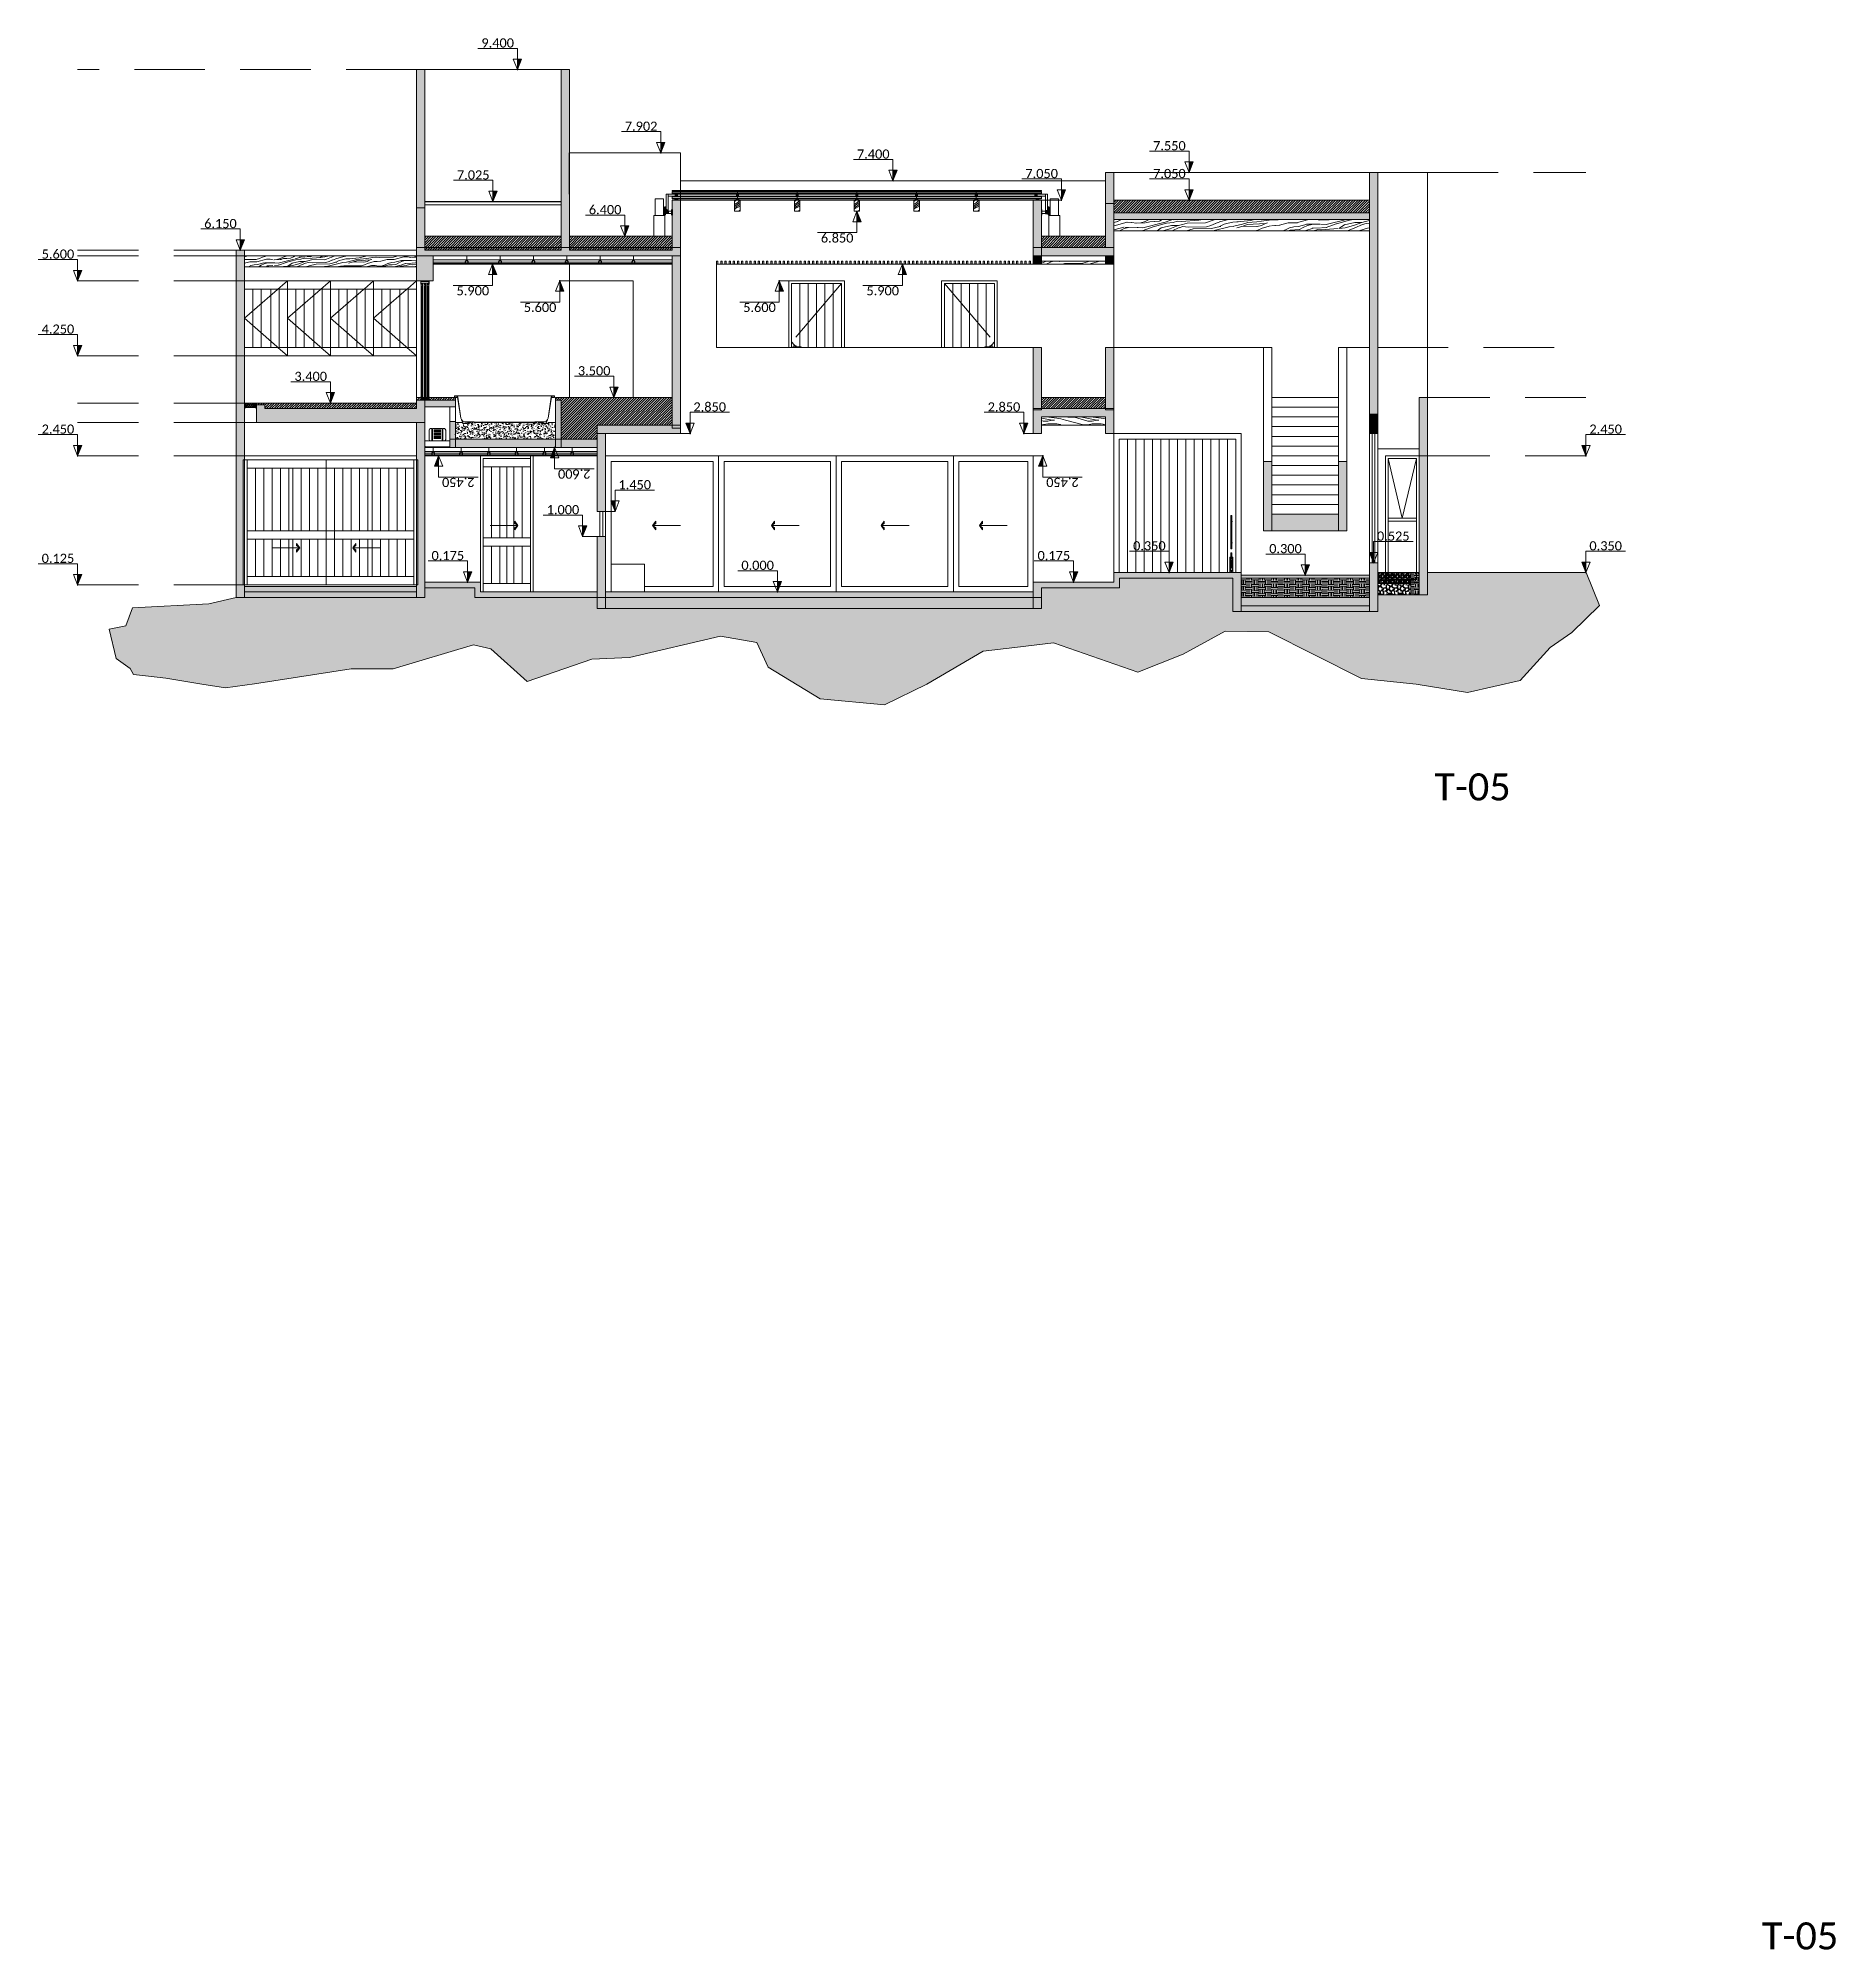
# Model space of a CAD drawing. Header units: metres. Extents: x -197 to 1099, y -24 to 14.
# Drawn here: x 869.46 to 901.81, y -24.44 to 9.96 of the extents above; entities that cross this region are included whole.
import ezdxf
from ezdxf.enums import TextEntityAlignment as Align

# ---------------------------------------------------------------- set-up
doc = ezdxf.new("R2010")
doc.units = ezdxf.units.M
doc.header["$LTSCALE"] = 0.001
doc.header["$PDMODE"] = 34
doc.header["$PDSIZE"] = 0.01
doc.linetypes.add('HIDDEN2', pattern=[4.7625, 3.175, -1.5875])
doc.linetypes.add('HIDDENX2', pattern=[19.05, 12.7, -6.35])
doc.layers.get('0').update_dxf_attribs({"lineweight": 13, "true_color": 0x000000})
doc.layers.get('Defpoints').update_dxf_attribs({"lineweight": 13, "true_color": 0x000000})
for name, color, linetype, lineweight, true_color in [('Jach-Anotaciones-CalidaddeLínea  0.13', 7, 'Continuous', 13, 0x000000), ('Jach-Anotaciones-CalidaddeLínea 0.05', 7, 'Continuous', 5, 0x000000), ('Jach-Anotaciones-CalidaddeLínea 0.09', 7, 'Continuous', 9, 0x000000), ('JACH-Anotaciones-Cotas01-Grals', 7, 'Continuous', 13, 0x000000), ('Jach-Anotaciones-Hatch-Lum100%', 7, 'Continuous', 13, 0x000000), ('Jach-Anotaciones-Hatch-Lum50%', 9, 'Continuous', 13, 0x808080), ('Jach-Anotaciones-Hatch-Lum80%', 250, 'Continuous', 13, 0x333333), ('Jach-Anotaciones-LineasDetalle0.09mm', 7, 'Continuous', 15, 0x000000), ('Jach-Anotaciones-LineasDetalle0.15mm', 7, 'Continuous', 15, 0x000000), ('Jach-Anotaciones-LineasDetalle0.18mm', 7, 'Continuous', 18, 0x000000), ('JACH-Anotaciones-Textos-Lum50%', 9, 'Continuous', 13, 0x808080), ('JACH-Anotaciones-Textos-Lum75% @ 0.075', 7, 'Continuous', 13, 0x404040), ('JACH-Arq-Lineas-Proyeccion', 250, 'HIDDENX2', 13, 0x333333), ('JACH-Arq-Lineas-Proyeccion Niveles cortes', 9, 'HIDDENX2', 13, 0x808080), ('JACH-Arq-Mobiliario01-', 7, 'Continuous', 13, 0x666666), ('JACH-Arq-Muros01-Carga', 7, 'Continuous', 25, 0x000000), ('JACH-Arq-Puertas01-', 7, 'Continuous', 13, 0x404040), ('JACH-XREF', 7, 'Continuous', 13, 0x000000)]:
    doc.layers.add(name, color=color, linetype=linetype, lineweight=lineweight, true_color=true_color)
doc.layers.add('PDF_Geometry', color=7, linetype='Continuous', true_color=0x4b4b4b)
doc.layers.add('Siclo Muros', color=5, linetype='Continuous')
doc.styles.add('00e-Annotative-Titulos-JACH(6.5mm)', font='calibri.ttf', dxfattribs={"height": 6.5})
doc.styles.add('02a-Calibri-JACH(1.8mm)', font='calibri.ttf', dxfattribs={"height": 2.2})
pattern_1 = [(0, (894.54, 0), (0, 6.985), [5.08, -1.905]), (90, (894.54, 0), (-6.985, 4e-16), [5.08, -1.905])]
pattern_2 = [(0, (894.54, -0.075), (0, 6.985), [5.08, -1.905]), (90, (894.54, -0.075), (-6.985, 4e-16), [5.08, -1.905])]
pattern_3 = [(45, (869.457815, 0), (-0.02245064, 0.02245064), [])]
pattern_4 = [(15, (869.84496, 0.74975), (-0.207055, 0.77274), [0.16, -0.64]), (23.9726, (869.964495, 0.334538), (4.429389244, 2.01507025), [0.153883, -15.234423]), (20.7105, (869.94434, 0.37883), (6.74761385, 2.63622662), [0.160798, -7.8791]), (359.5779, (869.882227, 0.610654), (9.121309987, -0.040604702), [0.240666, -23.825902]), (8.6599, (869.82935, 0.8698), (0.77274048, 0.20705688), [0.144886, -7.09942]), (0.0686, (869.97056, 0.43555), (3.29801754, 0.05548154), [0.124194, -12.295146]), (3.6901, (869.58, 0.81127), (0.7727408, 0.2070556), [0.326338, -3.752878]), (20.7105, (869.98313, 0.26499), (6.74761385, 2.63622662), [0.0804, -7.9595]), (15, (869.8884, 0.5875), (-0.207055, 0.77274), [0.08, -0.72]), (15, (869.70904, 0.6388), (-0.207055, 0.77274), [0.24, -0.56]), (26.3099, (869.83253, 0.79611), (2.8839078, 1.6009596), [0.081584, -3.997631]), (17.7263, (869.83187, 0.48949), (15.24775904, 4.913842366), [0.16819, -16.650846]), (7.4054, (869.87672, 0.47666), (6.38897911, 0.88370608), [0.121062, -11.985134]), (15, (869.9168, 0.1727), (-0.207055, 0.77274), [0.16, -0.64]), (13.8309, (869.849842, 0.113326), (0.772740644, 0.207055868), [0.392082, -38.81608]), (15, (869.69455, 0.6929), (-0.207055, 0.77274), [0.08, -0.72]), (15, (869.7553, 0.7754), (-0.207055, 0.77274), [0.08, -0.72]), (15, (869.3889, 0.7518), (-0.207055, 0.77274), [0.12, -0.68]), (5.5377, (869.58718, 0.84632), (0.77274064, 0.20705555), [0.24331, -4.6229]), (15, (869.3399, 0.7801), (-0.207055, 0.77274), [0.16, -0.64]), (15, (869.44125, 0.0618), (-0.207055, 0.77274), [0.088, -0.712]), (15, (869.825, 0.20605), (-0.207055, 0.77274), [0.08, -0.72]), (15, (869.4247, 0.1236), (-0.207055, 0.77274), [0.168, -0.632]), (20.4403, (869.80636, 0.2756), (7.520352223, 2.84328893), [0.16876, -16.707258]), (15, (869.7975, 0.3395), (-0.207055, 0.77274), [0.152, -0.648]), (15, (869.39156, 0.2473), (-0.207055, 0.77274), [0.088, -0.712]), (13.8309, (869.451157, 0.395762), (0.772740644, 0.207055868), [0.392082, -38.81608]), (15, (869.5021, 0.48394), (-0.207055, 0.77274), [0.08, -0.72]), (15, (869.4186, 0.4864), (-0.207055, 0.77274), [0.08, -0.72]), (15, (869.7277, 0.56924), (-0.207055, 0.77274), [0.16, -0.64]), (15, (869.569, 0.5433), (-0.207055, 0.77274), [0.08, -0.72]), (15, (869.3896, 0.5946), (-0.207055, 0.77274), [0.16, -0.64]), (34.6538, (869.6852, 0.32596), (7.67192765, 5.3685661), [0.118929, -11.773925]), (26.3099, (869.49586, 0.50713), (2.8839078, 1.6009596), [0.081584, -3.997631]), (26.3099, (869.8153, 0.55131), (2.8839078, 1.6009596), [0.081584, -3.997631]), (20.7105, (869.5048, 0.782836), (6.74761385, 2.63622662), [0.0804, -7.9595]), (4.6952, (869.25076, 0.77274), (4.84349809, 0.46959485), [0.089442, -8.854828]), (3.6901, (869.52625, 0.0846), (0.7727408, 0.2070556), [0.081584, -3.997631]), (105, (869.6077, 0.08985), (-0.77274, -0.207055), [0, -0.8]), (1.6076, (869.32944, 0.4791), (13.96480605, 0.42899996), [0.172696, -17.096923]), (26.3099, (869.77182, 0.71359), (2.8839078, 1.6009596), [0.081584, -3.997631]), (25.3048, (869.90227, 0.22676), (3.65664872, 1.80801374), [0.089442, -8.854828]), (3.6901, (869.57934, 0.50465), (0.7727408, 0.2070556), [0.081584, -3.997631]), (3.6901, (869.64626, 0.56399), (0.7727408, 0.2070556), [0.081584, -3.997631]), (356.5651, (869.35015, 0.40183), (0.7727403, 0.207056), [0.101193, -2.428629]), (0.9638, (869.36475, 0.68733), (0.7727401, 0.2070561), [0.329849, -2.968635]), (358.3008, (869.5048, 0.782836), (5.82329377, -0.09608983), [0.250567, -8.101676]), (15, (869.49445, 0.8215), (-0.207055, 0.77274), [0.096, -0.704]), (0.9638, (869.58696, 0.16712), (0.7727401, 0.2070561), [0.329849, -2.968635]), (0.9638, (869.4952, 0.2005), (0.7727401, 0.2070561), [0.329849, -2.968635]), (0.9638, (869.47656, 0.27005), (0.7727401, 0.2070561), [0.329849, -2.968635]), (4.6952, (869.30045, 0.58728), (4.84349809, 0.46959485), [0.089442, -8.854828]), (0.9638, (869.54414, 0.63602), (0.7727401, 0.2070561), [0.164924, -3.13356]), (4.6952, (869.36671, 0.340006), (4.84349809, 0.46959485), [0.089442, -8.854828]), (12.6141, (869.78303, 0.393583), (0.772740365, 0.207056173), [0.192166, -19.024492]), (4.6952, (869.66076, 0.5099), (4.84349809, 0.46959485), [0.089442, -8.854828]), (27.5288, (869.7499, 0.51722), (2.88390792, 1.60096117), [0.073756, -7.30188]), (4.5626, (869.377063, 0.301369), (8.914254463, 0.732137535), [0.309115, -30.602364]), (6.8699, (869.6852, 0.32596), (0.7727403, 0.20705494), [0.113137, -5.543717]), (19.7636, (869.45585, 0.34733), (8.29309377, 3.05034164), [0.192666, -9.44061]), (15, (869.6372, 0.4125), (-0.207055, 0.77274), [0.248, -0.552]), (359.7449, (869.273536, 0.68774), (3.29801731, 0.05548152), [0.091214, -9.030189]), (5.5377, (869.60767, 0.08985), (0.77274064, 0.20705555), [0.24331, -4.6229]), (355.0169, (869.40191, 0.20864), (2.52527699, -0.15157446), [0.093638, -9.270122]), (15, (869.9057, 0.8323), (-0.207055, 0.77274), [0.04, -0.76]), (15, (869.9968, 0.4923), (-0.207055, 0.77274), [0.08, -0.72]), (26.3099, (870.07131, 0.21408), (2.8839078, 1.6009596), [0.081584, -3.997631]), (15, (870.0583, 0.2934), (-0.207055, 0.77274), [0.144, -0.656]), (358.3008, (869.94087, 0.700906), (5.82329377, -0.09608983), [0.083522, -8.26872]), (3.0207, (869.992076, 0.5407), (15.51052049, 0.842238517), [0.147206, -26.840515]), (105, (870.0713, 0.2141), (-0.77274, -0.207055), [0, -0.8]), (15, (870.14444, 0.2502), (-0.207055, 0.77274), [0.072, -0.728]), (15, (870.1051, 0.3971), (-0.207055, 0.77274), [0.072, -0.728]), (15, (870.09475, 0.4357), (-0.207055, 0.77274), [0.072, -0.728]), (351.0376, (870.02435, 0.69843), (6.0303476, -0.868825), [0.078791, -7.80029]), (3.5163, (869.999506, 0.791158), (4.07079072, 0.2624153776), [0.07347, -52.17242]), (356.5651, (870.07405, 0.51297), (0.7727403, 0.207056), [0.075894, -2.453926]), (2.4712, (869.97259, 0.89161), (4.0707587, 0.2625359), [0.073756, -7.30188])]
pattern_5 = [(0, (169.421, 45.032), (0, 6.985), [5.08, -1.905]), (90, (169.421, 45.032), (-6.985, 4e-16), [5.08, -1.905])]
pattern_6 = [(90, (-56.2988156, 0), (-0.00127, 0), [])]

msp = doc.modelspace()

# ---------------------------------------------------------------- texts
at = {"layer": 'Defpoints', "color": 1, "ltscale": 100, "style": '00e-Annotative-Titulos-JACH(6.5mm)'}
msp.add_text('T-05', height=0.4875, dxfattribs=at).set_placement((895.27244, -3.50832), align=Align.MIDDLE_CENTER)
at = {"layer": 'JACH-XREF', "ltscale": 100, "style": '00e-Annotative-Titulos-JACH(6.5mm)'}
msp.add_text('T-05', height=0.4875, dxfattribs=at).set_placement((901.16905, -24.18628), align=Align.MIDDLE_CENTER)

# ---------------------------------------------------------------- blocks, each defined once
blk = doc.blocks.new('A$C55853C06')
for p, q in [((0.025, 0.555), (0.025, 0.577)), ((0.028, 0.555), (0.028, 0.577)), ((0.03, 0.582), (0.055, 0.582)), ((0.03, 0.579), (0.055, 0.579)), ((0.03, 0.553), (0.082, 0.553)), ((0.03, 0.55), (0.082, 0.55)), ((0.055, 0.582), (1.795, 0.582)), ((0.081, 0.556), (0.138, 0.179)), ((0.084, 0.557), (0.141, 0.18)), ((1.766, 0.557), (1.709, 0.18)), ((1.769, 0.556), (1.712, 0.179)), ((1.82, 0.553), (1.768, 0.553)), ((1.82, 0.55), (1.768, 0.55)), ((1.82, 0.582), (1.795, 0.582)), ((1.82, 0.579), (1.795, 0.579)), ((1.822, 0.555), (1.822, 0.577)), ((1.825, 0.555), (1.825, 0.577)), ((0.181, 0.085), (0.256, 0.085)), ((0.182, 0.082), (0.253, 0.082)), ((0.22, 0.113), (0.371, 0.113)), ((0.22, 0.11), (0.371, 0.11)), ((0.256, 0.085), (0.256, 0.089)), ((0.259, 0.087), (0.259, 0.089)), ((0.262, 0.094), (0.301, 0.094)), ((0.262, 0.091), (0.303, 0.091)), ((0.306, 0.098), (0.313, 0.11)), ((0.308, 0.095), (0.317, 0.11)), ((0.374, 0.109), (0.376, 0.104)), ((0.377, 0.11), (0.379, 0.105)), ((0.381, 0.103), (1.45, 0.103)), ((0.381, 0.1), (1.45, 0.1)), ((1.469, 0.103), (1.45, 0.103)), ((1.469, 0.1), (1.45, 0.1)), ((1.473, 0.11), (1.471, 0.105)), ((1.476, 0.109), (1.474, 0.104)), ((1.63, 0.113), (1.479, 0.113)), ((1.63, 0.11), (1.479, 0.11)), ((1.542, 0.095), (1.533, 0.11)), ((1.544, 0.098), (1.537, 0.11)), ((1.588, 0.091), (1.547, 0.091)), ((1.588, 0.094), (1.549, 0.094)), ((1.591, 0.087), (1.591, 0.089)), ((1.594, 0.085), (1.594, 0.089)), ((1.669, 0.085), (1.594, 0.085)), ((1.668, 0.082), (1.597, 0.082))]:
    blk.add_line(p, q)
for centre, radius, start, end in [((0.03, 0.577), 0.005, 90, 180), ((0.03, 0.555), 0.005, 180, 270), ((0.03, 0.577), 0.002, 90, 180), ((0.03, 0.555), 0.002, 180, 270), ((0.055, 0.552), 0.03, 9.5703, 90), ((0.055, 0.552), 0.027, 9.5703, 90), ((1.795, 0.552), 0.03, 90, 170.4297), ((1.795, 0.552), 0.027, 90, 170.4297), ((1.82, 0.577), 0.005, 0, 90), ((1.82, 0.577), 0.002, 0, 90), ((1.82, 0.555), 0.005, 270, 0), ((1.82, 0.555), 0.002, 270, 0), ((0.22, 0.193), 0.083, 189.5703, 270), ((0.22, 0.193), 0.08, 189.5703, 270), ((-0.022, 0.051), 0.198, 11.3624, 29.2109), ((-0.022, 0.051), 0.201, 11.1356, 29.2109), ((0.182, 0.092), 0.01, 191.3624, 270), ((0.181, 0.091), 0.006, 191.1356, 270), ((0.253, 0.088), 0.006, 270, 350.53), ((0.262, 0.088), 0.006, 90, 170.53), ((0.262, 0.088), 0.003, 90, 170.53), ((0.301, 0.1), 0.006, 270, 331.8194), ((0.303, 0.097), 0.006, 270, 331.8194), ((0.371, 0.107), 0.006, 24.1631, 90), ((0.371, 0.107), 0.003, 24.1631, 90), ((0.381, 0.106), 0.006, 204.1631, 270), ((0.381, 0.106), 0.003, 204.1631, 270), ((1.469, 0.106), 0.003, 270, 335.8369), ((1.469, 0.106), 0.006, 270, 335.8369), ((1.479, 0.107), 0.006, 90, 155.8369), ((1.479, 0.107), 0.003, 90, 155.8369), ((1.547, 0.097), 0.006, 208.1806, 270), ((1.549, 0.1), 0.006, 208.1806, 270), ((1.588, 0.088), 0.006, 9.47, 90), ((1.588, 0.088), 0.003, 9.47, 90), ((1.597, 0.088), 0.006, 189.47, 270), ((1.63, 0.193), 0.08, 270, 350.4297), ((1.63, 0.193), 0.083, 270, 350.4297), ((1.668, 0.092), 0.01, 270, 348.6376), ((1.669, 0.091), 0.006, 270, 348.8644), ((1.872, 0.051), 0.201, 150.7891, 168.8644), ((1.872, 0.051), 0.198, 150.7891, 168.6376)]:
    blk.add_arc(centre, radius, start, end)
blk = doc.blocks.new('*U253')
at = {"layer": 'JACH-Arq-Muros01-Carga', "lineweight": 0, "ltscale": 100}
blk.add_lwpolyline([(-0.0625, 0), (0.0625, 0)], dxfattribs=at)
blk = doc.blocks.new('*U254')
at = {"layer": 'Jach-Anotaciones-CalidaddeLínea  0.13', "color": 0, "linetype": 'ByBlock', "lineweight": -2, "transparency": 16777216}
for p in [(0, 0), (0, -0.02), (0, -0.04), (0, -0.06), (0, -0.08), (0, -0.1), (0, -0.12), (0, -0.14), (0, -0.16)]:
    blk.add_blockref('*U253', p, dxfattribs=at)
blk = doc.blocks.new('A$C51db089b')
at = {"layer": 'Jach-Anotaciones-Hatch-Lum50%', "lineweight": 0, "ltscale": 100}
h = blk.add_hatch(color=256, dxfattribs=at)
h.dxf.hatch_style = 1
h.paths.add_polyline_path([(0, 0.078), (0.055, 0.117), (0.055, 0.155)])
h = blk.add_hatch(color=256, dxfattribs=at)
h.dxf.hatch_style = 1
h.paths.add_polyline_path([(0, 0.078), (0.055, 0.038), (0.055, 0)])
at = {"lineweight": 0, "ltscale": 100}
for points in [[(0, 0.078), (0.055, 0.117), (0.055, 0.155)], [(0, 0.078), (0.055, 0.038), (0.055, 0)]]:
    blk.add_lwpolyline(points, close=True, dxfattribs=at)
blk.add_lwpolyline([(0.5, 0.078), (0, 0.078)], dxfattribs=at)
blk = doc.blocks.new('*U322')
at = {"lineweight": 0, "ltscale": 100}
h = blk.add_hatch(dxfattribs=at)
h.set_pattern_fill('ANGLE', color=256)
h.set_pattern_definition(pattern_5)
h.paths.add_polyline_path([(0, 2.5), (0, 0), (1, 2.5)])
h = blk.add_hatch(color=256, dxfattribs=at)
h.dxf.hatch_style = 1
h.paths.add_polyline_path([(0, 2.5), (0, 0), (1, 2.5)])
for points in [[(0, 5.1), (-9.47, 5.1)], [(0, 5.1), (0, 1.25)]]:
    blk.add_lwpolyline(points, dxfattribs=at)
for points in [[(0, 0), (1, 2.5), (-1, 2.5)], [(0, 2.5), (0, 0), (1, 2.5)]]:
    blk.add_lwpolyline(points, close=True, dxfattribs=at)
blk.add_point((0, 0), dxfattribs=at)
at = {"lineweight": 0, "ltscale": 100, "style": '02a-Calibri-JACH(1.8mm)'}
blk.add_attdef('ALT', text='', height=2.2, dxfattribs=at).set_placement((-4.73, 6.4), align=Align.MIDDLE_CENTER)
blk = doc.blocks.new('*U323')
at = {"lineweight": 0, "ltscale": 100}
h = blk.add_hatch(dxfattribs=at)
h.set_pattern_fill('ANGLE', color=256)
h.set_pattern_definition(pattern_5)
h.paths.add_polyline_path([(0, 2.5), (0, 0), (1, 2.5)])
h = blk.add_hatch(color=256, dxfattribs=at)
h.dxf.hatch_style = 1
h.paths.add_polyline_path([(0, 2.5), (0, 0), (1, 2.5)])
for points in [[(0, 5.1), (-9.47, 5.1)], [(0, 5.1), (0, 1.25)]]:
    blk.add_lwpolyline(points, dxfattribs=at)
for points in [[(0, 0), (1, 2.5), (-1, 2.5)], [(0, 2.5), (0, 0), (1, 2.5)]]:
    blk.add_lwpolyline(points, close=True, dxfattribs=at)
blk.add_point((0, 0), dxfattribs=at)
at = {"lineweight": 0, "ltscale": 100, "style": '02a-Calibri-JACH(1.8mm)'}
blk.add_attdef('ALT', text='', height=2.2, dxfattribs=at).set_placement((-4.73, 6.4), align=Align.MIDDLE_CENTER)
blk = doc.blocks.new('*U324')
at = {"lineweight": 0, "ltscale": 100}
h = blk.add_hatch(dxfattribs=at)
h.set_pattern_fill('ANGLE', color=256)
h.set_pattern_definition(pattern_5)
h.paths.add_polyline_path([(0, 2.5), (0, 0), (1, 2.5)])
h = blk.add_hatch(color=256, dxfattribs=at)
h.dxf.hatch_style = 1
h.paths.add_polyline_path([(0, 2.5), (0, 0), (1, 2.5)])
for points in [[(0, 5.1), (-9.47, 5.1)], [(0, 5.1), (0, 1.25)]]:
    blk.add_lwpolyline(points, dxfattribs=at)
for points in [[(0, 0), (1, 2.5), (-1, 2.5)], [(0, 2.5), (0, 0), (1, 2.5)]]:
    blk.add_lwpolyline(points, close=True, dxfattribs=at)
blk.add_point((0, 0), dxfattribs=at)
at = {"lineweight": 0, "ltscale": 100, "style": '02a-Calibri-JACH(1.8mm)'}
blk.add_attdef('ALT', text='', height=2.2, dxfattribs=at).set_placement((-4.73, 6.4), align=Align.MIDDLE_CENTER)
blk = doc.blocks.new('*U325')
at = {"lineweight": 0, "ltscale": 100}
h = blk.add_hatch(dxfattribs=at)
h.set_pattern_fill('ANGLE', color=256)
h.set_pattern_definition(pattern_5)
h.paths.add_polyline_path([(0, 2.5), (0, 0), (1, 2.5)])
h = blk.add_hatch(color=256, dxfattribs=at)
h.dxf.hatch_style = 1
h.paths.add_polyline_path([(0, 2.5), (0, 0), (1, 2.5)])
for points in [[(0, 5.1), (-9.47, 5.1)], [(0, 5.1), (0, 1.25)]]:
    blk.add_lwpolyline(points, dxfattribs=at)
for points in [[(0, 0), (1, 2.5), (-1, 2.5)], [(0, 2.5), (0, 0), (1, 2.5)]]:
    blk.add_lwpolyline(points, close=True, dxfattribs=at)
blk.add_point((0, 0), dxfattribs=at)
at = {"lineweight": 0, "ltscale": 100, "style": '02a-Calibri-JACH(1.8mm)'}
blk.add_attdef('ALT', text='', height=2.2, dxfattribs=at).set_placement((-4.73, 6.4), align=Align.MIDDLE_CENTER)
blk = doc.blocks.new('*U326')
at = {"lineweight": 0, "ltscale": 100}
h = blk.add_hatch(dxfattribs=at)
h.set_pattern_fill('ANGLE', color=256)
h.set_pattern_definition(pattern_5)
h.paths.add_polyline_path([(0, 2.5), (0, 0), (1, 2.5)])
h = blk.add_hatch(color=256, dxfattribs=at)
h.dxf.hatch_style = 1
h.paths.add_polyline_path([(0, 2.5), (0, 0), (1, 2.5)])
for points in [[(0, 5.1), (-9.47, 5.1)], [(0, 5.1), (0, 1.25)]]:
    blk.add_lwpolyline(points, dxfattribs=at)
for points in [[(0, 0), (1, 2.5), (-1, 2.5)], [(0, 2.5), (0, 0), (1, 2.5)]]:
    blk.add_lwpolyline(points, close=True, dxfattribs=at)
blk.add_point((0, 0), dxfattribs=at)
at = {"lineweight": 0, "ltscale": 100, "style": '02a-Calibri-JACH(1.8mm)'}
blk.add_attdef('ALT', text='', height=2.2, dxfattribs=at).set_placement((-4.73, 6.4), align=Align.MIDDLE_CENTER)
blk = doc.blocks.new('*U327')
at = {"lineweight": 0, "ltscale": 100}
h = blk.add_hatch(dxfattribs=at)
h.set_pattern_fill('ANGLE', color=256)
h.set_pattern_definition(pattern_5)
h.paths.add_polyline_path([(0, 2.5), (0, 0), (1, 2.5)])
h = blk.add_hatch(color=256, dxfattribs=at)
h.dxf.hatch_style = 1
h.paths.add_polyline_path([(0, 2.5), (0, 0), (1, 2.5)])
for points in [[(0, 5.1), (-9.47, 5.1)], [(0, 5.1), (0, 1.25)]]:
    blk.add_lwpolyline(points, dxfattribs=at)
for points in [[(0, 0), (1, 2.5), (-1, 2.5)], [(0, 2.5), (0, 0), (1, 2.5)]]:
    blk.add_lwpolyline(points, close=True, dxfattribs=at)
blk.add_point((0, 0), dxfattribs=at)
at = {"lineweight": 0, "ltscale": 100, "style": '02a-Calibri-JACH(1.8mm)'}
blk.add_attdef('ALT', text='', height=2.2, dxfattribs=at).set_placement((-4.73, 6.4), align=Align.MIDDLE_CENTER)
blk = doc.blocks.new('*U312')
at = {"lineweight": 0, "ltscale": 100}
h = blk.add_hatch(dxfattribs=at)
h.set_pattern_fill('ANGLE', color=256)
h.set_pattern_definition(pattern_5)
h.paths.add_polyline_path([(0, 2.5), (0, 0), (1, 2.5)])
h = blk.add_hatch(color=256, dxfattribs=at)
h.dxf.hatch_style = 1
h.paths.add_polyline_path([(0, 2.5), (0, 0), (1, 2.5)])
for points in [[(0, 5.1), (-9.47, 5.1)], [(0, 5.1), (0, 1.25)]]:
    blk.add_lwpolyline(points, dxfattribs=at)
for points in [[(0, 0), (1, 2.5), (-1, 2.5)], [(0, 2.5), (0, 0), (1, 2.5)]]:
    blk.add_lwpolyline(points, close=True, dxfattribs=at)
blk.add_point((0, 0), dxfattribs=at)
at = {"lineweight": 0, "ltscale": 100, "style": '02a-Calibri-JACH(1.8mm)'}
blk.add_attdef('ALT', text='', height=2.2, dxfattribs=at).set_placement((-4.73, 6.4), align=Align.MIDDLE_CENTER)
blk = doc.blocks.new('*U313')
at = {"lineweight": 0, "ltscale": 100}
h = blk.add_hatch(dxfattribs=at)
h.set_pattern_fill('ANGLE', color=256)
h.set_pattern_definition(pattern_5)
h.paths.add_polyline_path([(0, 2.5), (0, 0), (1, 2.5)])
h = blk.add_hatch(color=256, dxfattribs=at)
h.dxf.hatch_style = 1
h.paths.add_polyline_path([(0, 2.5), (0, 0), (1, 2.5)])
for points in [[(0, 5.1), (-9.47, 5.1)], [(0, 5.1), (0, 1.25)]]:
    blk.add_lwpolyline(points, dxfattribs=at)
for points in [[(0, 0), (1, 2.5), (-1, 2.5)], [(0, 2.5), (0, 0), (1, 2.5)]]:
    blk.add_lwpolyline(points, close=True, dxfattribs=at)
blk.add_point((0, 0), dxfattribs=at)
at = {"lineweight": 0, "ltscale": 100, "style": '02a-Calibri-JACH(1.8mm)'}
blk.add_attdef('ALT', text='', height=2.2, dxfattribs=at).set_placement((-4.73, 6.4), align=Align.MIDDLE_CENTER)
blk = doc.blocks.new('*U314')
at = {"lineweight": 0, "ltscale": 100}
h = blk.add_hatch(dxfattribs=at)
h.set_pattern_fill('ANGLE', color=256)
h.set_pattern_definition(pattern_5)
h.paths.add_polyline_path([(0, 2.5), (0, 0), (1, 2.5)])
h = blk.add_hatch(color=256, dxfattribs=at)
h.dxf.hatch_style = 1
h.paths.add_polyline_path([(0, 2.5), (0, 0), (1, 2.5)])
for points in [[(0, 5.1), (-9.47, 5.1)], [(0, 5.1), (0, 1.25)]]:
    blk.add_lwpolyline(points, dxfattribs=at)
for points in [[(0, 0), (1, 2.5), (-1, 2.5)], [(0, 2.5), (0, 0), (1, 2.5)]]:
    blk.add_lwpolyline(points, close=True, dxfattribs=at)
blk.add_point((0, 0), dxfattribs=at)
at = {"lineweight": 0, "ltscale": 100, "style": '02a-Calibri-JACH(1.8mm)'}
blk.add_attdef('ALT', text='', height=2.2, dxfattribs=at).set_placement((-4.73, 6.4), align=Align.MIDDLE_CENTER)
blk = doc.blocks.new('*U315')
at = {"lineweight": 0, "ltscale": 100}
h = blk.add_hatch(dxfattribs=at)
h.set_pattern_fill('ANGLE', color=256)
h.set_pattern_definition(pattern_5)
h.paths.add_polyline_path([(0, 2.5), (0, 0), (1, 2.5)])
h = blk.add_hatch(color=256, dxfattribs=at)
h.dxf.hatch_style = 1
h.paths.add_polyline_path([(0, 2.5), (0, 0), (1, 2.5)])
for points in [[(0, 5.1), (-9.47, 5.1)], [(0, 5.1), (0, 1.25)]]:
    blk.add_lwpolyline(points, dxfattribs=at)
for points in [[(0, 0), (1, 2.5), (-1, 2.5)], [(0, 2.5), (0, 0), (1, 2.5)]]:
    blk.add_lwpolyline(points, close=True, dxfattribs=at)
blk.add_point((0, 0), dxfattribs=at)
at = {"lineweight": 0, "ltscale": 100, "style": '02a-Calibri-JACH(1.8mm)'}
blk.add_attdef('ALT', text='', height=2.2, dxfattribs=at).set_placement((-4.73, 6.4), align=Align.MIDDLE_CENTER)
blk = doc.blocks.new('*U316')
at = {"lineweight": 0, "ltscale": 100}
h = blk.add_hatch(dxfattribs=at)
h.set_pattern_fill('ANGLE', color=256)
h.set_pattern_definition(pattern_5)
h.paths.add_polyline_path([(0, 2.5), (0, 0), (1, 2.5)])
h = blk.add_hatch(color=256, dxfattribs=at)
h.dxf.hatch_style = 1
h.paths.add_polyline_path([(0, 2.5), (0, 0), (1, 2.5)])
for points in [[(0, 5.1), (-9.47, 5.1)], [(0, 5.1), (0, 1.25)]]:
    blk.add_lwpolyline(points, dxfattribs=at)
for points in [[(0, 0), (1, 2.5), (-1, 2.5)], [(0, 2.5), (0, 0), (1, 2.5)]]:
    blk.add_lwpolyline(points, close=True, dxfattribs=at)
blk.add_point((0, 0), dxfattribs=at)
at = {"lineweight": 0, "ltscale": 100, "style": '02a-Calibri-JACH(1.8mm)'}
blk.add_attdef('ALT', text='', height=2.2, dxfattribs=at).set_placement((-4.73, 6.4), align=Align.MIDDLE_CENTER)
blk = doc.blocks.new('*U289')
at = {"lineweight": 0, "ltscale": 100}
h = blk.add_hatch(dxfattribs=at)
h.set_pattern_fill('ANGLE', color=256)
h.set_pattern_definition(pattern_5)
h.paths.add_polyline_path([(0, 2.5), (0, 0), (1, 2.5)])
h = blk.add_hatch(color=256, dxfattribs=at)
h.dxf.hatch_style = 1
h.paths.add_polyline_path([(0, 2.5), (0, 0), (1, 2.5)])
for points in [[(0, 5.1), (-9.47, 5.1)], [(0, 5.1), (0, 1.25)]]:
    blk.add_lwpolyline(points, dxfattribs=at)
for points in [[(0, 0), (1, 2.5), (-1, 2.5)], [(0, 2.5), (0, 0), (1, 2.5)]]:
    blk.add_lwpolyline(points, close=True, dxfattribs=at)
blk.add_point((0, 0), dxfattribs=at)
at = {"lineweight": 0, "ltscale": 100, "style": '02a-Calibri-JACH(1.8mm)'}
blk.add_attdef('ALT', text='', height=2.2, dxfattribs=at).set_placement((-4.73, 6.4), align=Align.MIDDLE_CENTER)
blk = doc.blocks.new('*U291')
at = {"lineweight": 0, "ltscale": 100}
h = blk.add_hatch(dxfattribs=at)
h.set_pattern_fill('ANGLE', color=256)
h.set_pattern_definition(pattern_5)
h.paths.add_polyline_path([(0, 2.5), (0, 0), (1, 2.5)])
h = blk.add_hatch(color=256, dxfattribs=at)
h.dxf.hatch_style = 1
h.paths.add_polyline_path([(0, 2.5), (0, 0), (1, 2.5)])
for points in [[(0, 5.1), (-9.47, 5.1)], [(0, 5.1), (0, 1.25)]]:
    blk.add_lwpolyline(points, dxfattribs=at)
for points in [[(0, 0), (1, 2.5), (-1, 2.5)], [(0, 2.5), (0, 0), (1, 2.5)]]:
    blk.add_lwpolyline(points, close=True, dxfattribs=at)
blk.add_point((0, 0), dxfattribs=at)
at = {"lineweight": 0, "ltscale": 100, "style": '02a-Calibri-JACH(1.8mm)'}
blk.add_attdef('ALT', text='', height=2.2, dxfattribs=at).set_placement((-4.73, 6.4), align=Align.MIDDLE_CENTER)
blk = doc.blocks.new('*U292')
at = {"lineweight": 0, "ltscale": 100}
h = blk.add_hatch(dxfattribs=at)
h.set_pattern_fill('ANGLE', color=256)
h.set_pattern_definition(pattern_5)
h.paths.add_polyline_path([(0, 2.5), (0, 0), (1, 2.5)])
h = blk.add_hatch(color=256, dxfattribs=at)
h.dxf.hatch_style = 1
h.paths.add_polyline_path([(0, 2.5), (0, 0), (1, 2.5)])
for points in [[(0, 5.1), (-9.47, 5.1)], [(0, 5.1), (0, 1.25)]]:
    blk.add_lwpolyline(points, dxfattribs=at)
for points in [[(0, 0), (1, 2.5), (-1, 2.5)], [(0, 2.5), (0, 0), (1, 2.5)]]:
    blk.add_lwpolyline(points, close=True, dxfattribs=at)
blk.add_point((0, 0), dxfattribs=at)
at = {"lineweight": 0, "ltscale": 100, "style": '02a-Calibri-JACH(1.8mm)'}
blk.add_attdef('ALT', text='', height=2.2, dxfattribs=at).set_placement((-4.73, 6.4), align=Align.MIDDLE_CENTER)
blk = doc.blocks.new('*U333')
at = {"lineweight": 0, "ltscale": 100}
h = blk.add_hatch(dxfattribs=at)
h.set_pattern_fill('ANGLE', color=256)
h.set_pattern_definition(pattern_5)
h.paths.add_polyline_path([(0, 2.5), (0, 0), (1, 2.5)])
h = blk.add_hatch(color=256, dxfattribs=at)
h.dxf.hatch_style = 1
h.paths.add_polyline_path([(0, 2.5), (0, 0), (1, 2.5)])
for points in [[(0, 5.1), (-9.47, 5.1)], [(0, 5.1), (0, 1.25)]]:
    blk.add_lwpolyline(points, dxfattribs=at)
for points in [[(0, 0), (1, 2.5), (-1, 2.5)], [(0, 2.5), (0, 0), (1, 2.5)]]:
    blk.add_lwpolyline(points, close=True, dxfattribs=at)
blk.add_point((0, 0), dxfattribs=at)
at = {"lineweight": 0, "ltscale": 100, "style": '02a-Calibri-JACH(1.8mm)'}
blk.add_attdef('ALT', text='', height=2.2, dxfattribs=at).set_placement((-4.73, 6.4), align=Align.MIDDLE_CENTER)
blk = doc.blocks.new('*U334')
at = {"lineweight": 0, "ltscale": 100}
h = blk.add_hatch(dxfattribs=at)
h.set_pattern_fill('ANGLE', color=256)
h.set_pattern_definition(pattern_5)
h.paths.add_polyline_path([(0, 2.5), (0, 0), (1, 2.5)])
h = blk.add_hatch(color=256, dxfattribs=at)
h.dxf.hatch_style = 1
h.paths.add_polyline_path([(0, 2.5), (0, 0), (1, 2.5)])
for points in [[(0, 5.1), (-9.47, 5.1)], [(0, 5.1), (0, 1.25)]]:
    blk.add_lwpolyline(points, dxfattribs=at)
for points in [[(0, 0), (1, 2.5), (-1, 2.5)], [(0, 2.5), (0, 0), (1, 2.5)]]:
    blk.add_lwpolyline(points, close=True, dxfattribs=at)
blk.add_point((0, 0), dxfattribs=at)
at = {"lineweight": 0, "ltscale": 100, "style": '02a-Calibri-JACH(1.8mm)'}
blk.add_attdef('ALT', text='', height=2.2, dxfattribs=at).set_placement((-4.73, 6.4), align=Align.MIDDLE_CENTER)
blk = doc.blocks.new('*U335')
at = {"lineweight": 0, "ltscale": 100}
h = blk.add_hatch(dxfattribs=at)
h.set_pattern_fill('ANGLE', color=256)
h.set_pattern_definition(pattern_5)
h.paths.add_polyline_path([(0, 2.5), (0, 0), (1, 2.5)])
h = blk.add_hatch(color=256, dxfattribs=at)
h.dxf.hatch_style = 1
h.paths.add_polyline_path([(0, 2.5), (0, 0), (1, 2.5)])
for points in [[(0, 5.1), (-9.47, 5.1)], [(0, 5.1), (0, 1.25)]]:
    blk.add_lwpolyline(points, dxfattribs=at)
for points in [[(0, 0), (1, 2.5), (-1, 2.5)], [(0, 2.5), (0, 0), (1, 2.5)]]:
    blk.add_lwpolyline(points, close=True, dxfattribs=at)
blk.add_point((0, 0), dxfattribs=at)
at = {"lineweight": 0, "ltscale": 100, "style": '02a-Calibri-JACH(1.8mm)'}
blk.add_attdef('ALT', text='', height=2.2, dxfattribs=at).set_placement((-4.73, 6.4), align=Align.MIDDLE_CENTER)
blk = doc.blocks.new('*U336')
at = {"lineweight": 0, "ltscale": 100}
h = blk.add_hatch(dxfattribs=at)
h.set_pattern_fill('ANGLE', color=256)
h.set_pattern_definition(pattern_5)
h.paths.add_polyline_path([(0, 2.5), (0, 0), (1, 2.5)])
h = blk.add_hatch(color=256, dxfattribs=at)
h.dxf.hatch_style = 1
h.paths.add_polyline_path([(0, 2.5), (0, 0), (1, 2.5)])
for points in [[(0, 5.1), (-9.47, 5.1)], [(0, 5.1), (0, 1.25)]]:
    blk.add_lwpolyline(points, dxfattribs=at)
for points in [[(0, 0), (1, 2.5), (-1, 2.5)], [(0, 2.5), (0, 0), (1, 2.5)]]:
    blk.add_lwpolyline(points, close=True, dxfattribs=at)
blk.add_point((0, 0), dxfattribs=at)
at = {"lineweight": 0, "ltscale": 100, "style": '02a-Calibri-JACH(1.8mm)'}
blk.add_attdef('ALT', text='', height=2.2, dxfattribs=at).set_placement((-4.73, 6.4), align=Align.MIDDLE_CENTER)
blk = doc.blocks.new('*U337')
at = {"lineweight": 0, "ltscale": 100}
h = blk.add_hatch(dxfattribs=at)
h.set_pattern_fill('ANGLE', color=256)
h.set_pattern_definition(pattern_5)
h.paths.add_polyline_path([(0, 2.5), (0, 0), (1, 2.5)])
h = blk.add_hatch(color=256, dxfattribs=at)
h.dxf.hatch_style = 1
h.paths.add_polyline_path([(0, 2.5), (0, 0), (1, 2.5)])
for points in [[(0, 5.1), (-9.47, 5.1)], [(0, 5.1), (0, 1.25)]]:
    blk.add_lwpolyline(points, dxfattribs=at)
for points in [[(0, 0), (1, 2.5), (-1, 2.5)], [(0, 2.5), (0, 0), (1, 2.5)]]:
    blk.add_lwpolyline(points, close=True, dxfattribs=at)
blk.add_point((0, 0), dxfattribs=at)
at = {"lineweight": 0, "ltscale": 100, "style": '02a-Calibri-JACH(1.8mm)'}
blk.add_attdef('ALT', text='', height=2.2, dxfattribs=at).set_placement((-4.73, 6.4), align=Align.MIDDLE_CENTER)
blk = doc.blocks.new('*U328')
at = {"lineweight": 0, "ltscale": 100}
h = blk.add_hatch(dxfattribs=at)
h.set_pattern_fill('ANGLE', color=256)
h.set_pattern_definition(pattern_5)
h.paths.add_polyline_path([(0, 2.5), (0, 0), (1, 2.5)])
h = blk.add_hatch(color=256, dxfattribs=at)
h.dxf.hatch_style = 1
h.paths.add_polyline_path([(0, 2.5), (0, 0), (1, 2.5)])
for points in [[(0, 5.1), (-9.47, 5.1)], [(0, 5.1), (0, 1.25)]]:
    blk.add_lwpolyline(points, dxfattribs=at)
for points in [[(0, 0), (1, 2.5), (-1, 2.5)], [(0, 2.5), (0, 0), (1, 2.5)]]:
    blk.add_lwpolyline(points, close=True, dxfattribs=at)
blk.add_point((0, 0), dxfattribs=at)
at = {"lineweight": 0, "ltscale": 100, "style": '02a-Calibri-JACH(1.8mm)'}
blk.add_attdef('ALT', text='', height=2.2, dxfattribs=at).set_placement((-4.73, 6.4), align=Align.MIDDLE_CENTER)
blk = doc.blocks.new('*U329')
at = {"lineweight": 0, "ltscale": 100}
h = blk.add_hatch(dxfattribs=at)
h.set_pattern_fill('ANGLE', color=256)
h.set_pattern_definition(pattern_5)
h.paths.add_polyline_path([(0, 2.5), (0, 0), (1, 2.5)])
h = blk.add_hatch(color=256, dxfattribs=at)
h.dxf.hatch_style = 1
h.paths.add_polyline_path([(0, 2.5), (0, 0), (1, 2.5)])
for points in [[(0, 5.1), (-9.47, 5.1)], [(0, 5.1), (0, 1.25)]]:
    blk.add_lwpolyline(points, dxfattribs=at)
for points in [[(0, 0), (1, 2.5), (-1, 2.5)], [(0, 2.5), (0, 0), (1, 2.5)]]:
    blk.add_lwpolyline(points, close=True, dxfattribs=at)
blk.add_point((0, 0), dxfattribs=at)
at = {"lineweight": 0, "ltscale": 100, "style": '02a-Calibri-JACH(1.8mm)'}
blk.add_attdef('ALT', text='', height=2.2, dxfattribs=at).set_placement((-4.73, 6.4), align=Align.MIDDLE_CENTER)
blk = doc.blocks.new('*U330')
at = {"lineweight": 0, "ltscale": 100}
h = blk.add_hatch(dxfattribs=at)
h.set_pattern_fill('ANGLE', color=256)
h.set_pattern_definition(pattern_5)
h.paths.add_polyline_path([(0, 2.5), (0, 0), (1, 2.5)])
h = blk.add_hatch(color=256, dxfattribs=at)
h.dxf.hatch_style = 1
h.paths.add_polyline_path([(0, 2.5), (0, 0), (1, 2.5)])
for points in [[(0, 5.1), (-9.47, 5.1)], [(0, 5.1), (0, 1.25)]]:
    blk.add_lwpolyline(points, dxfattribs=at)
for points in [[(0, 0), (1, 2.5), (-1, 2.5)], [(0, 2.5), (0, 0), (1, 2.5)]]:
    blk.add_lwpolyline(points, close=True, dxfattribs=at)
blk.add_point((0, 0), dxfattribs=at)
at = {"lineweight": 0, "ltscale": 100, "style": '02a-Calibri-JACH(1.8mm)'}
blk.add_attdef('ALT', text='', height=2.2, dxfattribs=at).set_placement((-4.73, 6.4), align=Align.MIDDLE_CENTER)
blk = doc.blocks.new('*U331')
at = {"lineweight": 0, "ltscale": 100}
h = blk.add_hatch(dxfattribs=at)
h.set_pattern_fill('ANGLE', color=256)
h.set_pattern_definition(pattern_5)
h.paths.add_polyline_path([(0, 2.5), (0, 0), (1, 2.5)])
h = blk.add_hatch(color=256, dxfattribs=at)
h.dxf.hatch_style = 1
h.paths.add_polyline_path([(0, 2.5), (0, 0), (1, 2.5)])
for points in [[(0, 5.1), (-9.47, 5.1)], [(0, 5.1), (0, 1.25)]]:
    blk.add_lwpolyline(points, dxfattribs=at)
for points in [[(0, 0), (1, 2.5), (-1, 2.5)], [(0, 2.5), (0, 0), (1, 2.5)]]:
    blk.add_lwpolyline(points, close=True, dxfattribs=at)
blk.add_point((0, 0), dxfattribs=at)
at = {"lineweight": 0, "ltscale": 100, "style": '02a-Calibri-JACH(1.8mm)'}
blk.add_attdef('ALT', text='', height=2.2, dxfattribs=at).set_placement((-4.73, 6.4), align=Align.MIDDLE_CENTER)
blk = doc.blocks.new('*U332')
at = {"lineweight": 0, "ltscale": 100}
h = blk.add_hatch(dxfattribs=at)
h.set_pattern_fill('ANGLE', color=256)
h.set_pattern_definition(pattern_5)
h.paths.add_polyline_path([(0, 2.5), (0, 0), (1, 2.5)])
h = blk.add_hatch(color=256, dxfattribs=at)
h.dxf.hatch_style = 1
h.paths.add_polyline_path([(0, 2.5), (0, 0), (1, 2.5)])
for points in [[(0, 5.1), (-9.47, 5.1)], [(0, 5.1), (0, 1.25)]]:
    blk.add_lwpolyline(points, dxfattribs=at)
for points in [[(0, 0), (1, 2.5), (-1, 2.5)], [(0, 2.5), (0, 0), (1, 2.5)]]:
    blk.add_lwpolyline(points, close=True, dxfattribs=at)
blk.add_point((0, 0), dxfattribs=at)
at = {"lineweight": 0, "ltscale": 100, "style": '02a-Calibri-JACH(1.8mm)'}
blk.add_attdef('ALT', text='', height=2.2, dxfattribs=at).set_placement((-4.73, 6.4), align=Align.MIDDLE_CENTER)
blk = doc.blocks.new('*U298')
at = {"lineweight": 0, "ltscale": 100}
h = blk.add_hatch(dxfattribs=at)
h.set_pattern_fill('ANGLE', color=256)
h.set_pattern_definition(pattern_5)
h.paths.add_polyline_path([(0, 2.5), (0, 0), (1, 2.5)])
h = blk.add_hatch(color=256, dxfattribs=at)
h.dxf.hatch_style = 1
h.paths.add_polyline_path([(0, 2.5), (0, 0), (1, 2.5)])
for points in [[(0, 5.1), (-9.47, 5.1)], [(0, 5.1), (0, 1.25)]]:
    blk.add_lwpolyline(points, dxfattribs=at)
for points in [[(0, 0), (1, 2.5), (-1, 2.5)], [(0, 2.5), (0, 0), (1, 2.5)]]:
    blk.add_lwpolyline(points, close=True, dxfattribs=at)
blk.add_point((0, 0), dxfattribs=at)
at = {"lineweight": 0, "ltscale": 100, "style": '02a-Calibri-JACH(1.8mm)'}
blk.add_attdef('ALT', text='', height=2.2, dxfattribs=at).set_placement((-4.73, 6.4), align=Align.MIDDLE_CENTER)
blk = doc.blocks.new('*U299')
at = {"lineweight": 0, "ltscale": 100}
h = blk.add_hatch(dxfattribs=at)
h.set_pattern_fill('ANGLE', color=256)
h.set_pattern_definition(pattern_5)
h.paths.add_polyline_path([(0, 2.5), (0, 0), (1, 2.5)])
h = blk.add_hatch(color=256, dxfattribs=at)
h.dxf.hatch_style = 1
h.paths.add_polyline_path([(0, 2.5), (0, 0), (1, 2.5)])
for points in [[(0, 5.1), (-9.47, 5.1)], [(0, 5.1), (0, 1.25)]]:
    blk.add_lwpolyline(points, dxfattribs=at)
for points in [[(0, 0), (1, 2.5), (-1, 2.5)], [(0, 2.5), (0, 0), (1, 2.5)]]:
    blk.add_lwpolyline(points, close=True, dxfattribs=at)
blk.add_point((0, 0), dxfattribs=at)
at = {"lineweight": 0, "ltscale": 100, "style": '02a-Calibri-JACH(1.8mm)'}
blk.add_attdef('ALT', text='', height=2.2, dxfattribs=at).set_placement((-4.73, 6.4), align=Align.MIDDLE_CENTER)
blk = doc.blocks.new('*U300')
at = {"lineweight": 0, "ltscale": 100}
h = blk.add_hatch(dxfattribs=at)
h.set_pattern_fill('ANGLE', color=256)
h.set_pattern_definition(pattern_5)
h.paths.add_polyline_path([(0, 2.5), (0, 0), (1, 2.5)])
h = blk.add_hatch(color=256, dxfattribs=at)
h.dxf.hatch_style = 1
h.paths.add_polyline_path([(0, 2.5), (0, 0), (1, 2.5)])
for points in [[(0, 5.1), (-9.47, 5.1)], [(0, 5.1), (0, 1.25)]]:
    blk.add_lwpolyline(points, dxfattribs=at)
for points in [[(0, 0), (1, 2.5), (-1, 2.5)], [(0, 2.5), (0, 0), (1, 2.5)]]:
    blk.add_lwpolyline(points, close=True, dxfattribs=at)
blk.add_point((0, 0), dxfattribs=at)
at = {"lineweight": 0, "ltscale": 100, "style": '02a-Calibri-JACH(1.8mm)'}
blk.add_attdef('ALT', text='', height=2.2, dxfattribs=at).set_placement((-4.73, 6.4), align=Align.MIDDLE_CENTER)
blk = doc.blocks.new('*U301')
at = {"lineweight": 0, "ltscale": 100}
h = blk.add_hatch(dxfattribs=at)
h.set_pattern_fill('ANGLE', color=256)
h.set_pattern_definition(pattern_5)
h.paths.add_polyline_path([(0, 2.5), (0, 0), (1, 2.5)])
h = blk.add_hatch(color=256, dxfattribs=at)
h.dxf.hatch_style = 1
h.paths.add_polyline_path([(0, 2.5), (0, 0), (1, 2.5)])
for points in [[(0, 5.1), (-9.47, 5.1)], [(0, 5.1), (0, 1.25)]]:
    blk.add_lwpolyline(points, dxfattribs=at)
for points in [[(0, 0), (1, 2.5), (-1, 2.5)], [(0, 2.5), (0, 0), (1, 2.5)]]:
    blk.add_lwpolyline(points, close=True, dxfattribs=at)
blk.add_point((0, 0), dxfattribs=at)
at = {"lineweight": 0, "ltscale": 100, "style": '02a-Calibri-JACH(1.8mm)'}
blk.add_attdef('ALT', text='', height=2.2, dxfattribs=at).set_placement((-4.73, 6.4), align=Align.MIDDLE_CENTER)
blk = doc.blocks.new('*U410')
at = {"lineweight": 0, "ltscale": 100}
h = blk.add_hatch(dxfattribs=at)
h.set_pattern_fill('ANGLE', color=256)
h.set_pattern_definition(pattern_5)
h.paths.add_polyline_path([(0, 2.5), (0, 0), (1, 2.5)])
h = blk.add_hatch(color=256, dxfattribs=at)
h.dxf.hatch_style = 1
h.paths.add_polyline_path([(0, 2.5), (0, 0), (1, 2.5)])
for points in [[(0, 5.1), (-9.47, 5.1)], [(0, 5.1), (0, 1.25)]]:
    blk.add_lwpolyline(points, dxfattribs=at)
for points in [[(0, 0), (1, 2.5), (-1, 2.5)], [(0, 2.5), (0, 0), (1, 2.5)]]:
    blk.add_lwpolyline(points, close=True, dxfattribs=at)
blk.add_point((0, 0), dxfattribs=at)
at = {"lineweight": 0, "ltscale": 100, "style": '02a-Calibri-JACH(1.8mm)'}
blk.add_attdef('ALT', text='', height=2.2, dxfattribs=at).set_placement((-4.73, 6.4), align=Align.MIDDLE_CENTER)
blk = doc.blocks.new('*U412')
at = {"lineweight": 0, "ltscale": 100}
h = blk.add_hatch(dxfattribs=at)
h.set_pattern_fill('ANGLE', color=256)
h.set_pattern_definition(pattern_5)
h.paths.add_polyline_path([(0, 2.5), (0, 0), (1, 2.5)])
h = blk.add_hatch(color=256, dxfattribs=at)
h.dxf.hatch_style = 1
h.paths.add_polyline_path([(0, 2.5), (0, 0), (1, 2.5)])
for points in [[(0, 5.1), (-9.47, 5.1)], [(0, 5.1), (0, 1.25)]]:
    blk.add_lwpolyline(points, dxfattribs=at)
for points in [[(0, 0), (1, 2.5), (-1, 2.5)], [(0, 2.5), (0, 0), (1, 2.5)]]:
    blk.add_lwpolyline(points, close=True, dxfattribs=at)
blk.add_point((0, 0), dxfattribs=at)
at = {"lineweight": 0, "ltscale": 100, "style": '02a-Calibri-JACH(1.8mm)'}
blk.add_attdef('ALT', text='', height=2.2, dxfattribs=at).set_placement((-4.73, 6.4), align=Align.MIDDLE_CENTER)
blk = doc.blocks.new('*U393')
at = {"lineweight": 0, "ltscale": 100}
h = blk.add_hatch(dxfattribs=at)
h.set_pattern_fill('ANGLE', color=256)
h.set_pattern_definition(pattern_5)
h.paths.add_polyline_path([(0, 2.5), (0, 0), (1, 2.5)])
h = blk.add_hatch(color=256, dxfattribs=at)
h.dxf.hatch_style = 1
h.paths.add_polyline_path([(0, 2.5), (0, 0), (1, 2.5)])
for points in [[(0, 5.1), (-9.47, 5.1)], [(0, 5.1), (0, 1.25)]]:
    blk.add_lwpolyline(points, dxfattribs=at)
for points in [[(0, 0), (1, 2.5), (-1, 2.5)], [(0, 2.5), (0, 0), (1, 2.5)]]:
    blk.add_lwpolyline(points, close=True, dxfattribs=at)
blk.add_point((0, 0), dxfattribs=at)
at = {"lineweight": 0, "ltscale": 100, "style": '02a-Calibri-JACH(1.8mm)'}
blk.add_attdef('ALT', text='', height=2.2, dxfattribs=at).set_placement((-4.73, 6.4), align=Align.MIDDLE_CENTER)
blk = doc.blocks.new('*U444')
at = {"lineweight": 0, "ltscale": 100}
h = blk.add_hatch(dxfattribs=at)
h.set_pattern_fill('ANGLE', color=256)
h.set_pattern_definition(pattern_5)
h.paths.add_polyline_path([(0, 2.5), (0, 0), (1, 2.5)])
h = blk.add_hatch(color=256, dxfattribs=at)
h.dxf.hatch_style = 1
h.paths.add_polyline_path([(0, 2.5), (0, 0), (1, 2.5)])
for points in [[(0, 5.1), (-9.47, 5.1)], [(0, 5.1), (0, 1.25)]]:
    blk.add_lwpolyline(points, dxfattribs=at)
for points in [[(0, 0), (1, 2.5), (-1, 2.5)], [(0, 2.5), (0, 0), (1, 2.5)]]:
    blk.add_lwpolyline(points, close=True, dxfattribs=at)
blk.add_point((0, 0), dxfattribs=at)
at = {"lineweight": 0, "ltscale": 100, "style": '02a-Calibri-JACH(1.8mm)'}
blk.add_attdef('ALT', text='', height=2.2, dxfattribs=at).set_placement((-4.73, 6.4), align=Align.MIDDLE_CENTER)
blk = doc.blocks.new('A$C35DA721B')
at = {"layer": 'Siclo Muros'}
h = blk.add_hatch(dxfattribs=at)
h.set_pattern_fill('AR-CONC', color=9, scale=0.05, angle=33)
h.set_pattern_definition([(83, (-3967.2723, -5426.88428), (0.317861133, 0.169009763), [0.0375, -0.4125]), (28, (-3967.2723, -5426.8843), (-0.263019929, 0.277636006), [0.03, -0.33]), (133.4514445, (-3967.2458, -5426.8702), (0.054841206, 0.446645764), [0.031870096, -0.350571056]), (79.1842, (-3967.32677, -5426.8004), (0.492606077, 0.22122257), [0.05625, -0.61875]), (129.6356355, (-3967.2857, -5426.782), (0.126665225, 0.66300899), [0.04780517, -0.52585688]), (24.184164, (-3967.32677, -5426.8004), (0.126665225, 0.66300899), [0.045, -0.495]), (54, (-3967.27122, -5426.79415), (0.35994517, -0.006282866), [0.0375, -0.4125]), (359, (-3967.2712, -5426.79415), (-0.095441807, 0.370340514), [0.03, -0.33]), (104.451445, (-3967.24122, -5426.79467), (0.264503361, 0.364057645), [0.031870095, -0.350571056]), (70.5, (-3967.2723, -5426.88428), (-0.0855544373, 0.1429055047), [0, -0.326, 0, -0.335, 0, -0.33125]), (40.5, (-3967.2723, -5426.88428), (0.002908332, 0.2370297167), [0, -0.191, 0, -0.3185, 0, -0.12625]), (0.5, (-3967.36581, -5426.94501), (0.2299927147, 0.1359122147), [0, -0.125, 0, -0.39, 0, -0.5175]), (350.5, (-3967.40775, -5426.97224), (0.2172899974, 0.2007905274), [0, -0.1625, 0, -0.259, 0, -0.3675])])
h.paths.add_polyline_path([(0.064, 0.021), (0.054, 0.021), (0.048, 0), (0.016, 0), (0.009, 0.021), (0, 0.021), (0, 0.022), (0.01, 0.022), (0.017, 0.001), (0.047, 0.001), (0.053, 0.022), (0.064, 0.022)])
at = {"layer": 'Jach-Anotaciones-CalidaddeLínea 0.05'}
blk.add_lwpolyline([(0.064, 0.021), (0.054, 0.021), (0.048, 0), (0.016, 0), (0.009, 0.021), (0, 0.021), (0, 0.022), (0.01, 0.022), (0.017, 0.001), (0.047, 0.001), (0.053, 0.022), (0.064, 0.022)], close=True, dxfattribs=at)
blk.add_lwpolyline([(0.016, 0), (0.048, 0)], dxfattribs=at)
blk = doc.blocks.new('*U430')
at = {"lineweight": 0, "ltscale": 100}
h = blk.add_hatch(dxfattribs=at)
h.set_pattern_fill('ANGLE', color=256)
h.set_pattern_definition(pattern_5)
h.paths.add_polyline_path([(0, 2.5), (0, 0), (1, 2.5)])
h = blk.add_hatch(color=256, dxfattribs=at)
h.dxf.hatch_style = 1
h.paths.add_polyline_path([(0, 2.5), (0, 0), (1, 2.5)])
for points in [[(0, 5.1), (-9.47, 5.1)], [(0, 5.1), (0, 1.25)]]:
    blk.add_lwpolyline(points, dxfattribs=at)
for points in [[(0, 0), (1, 2.5), (-1, 2.5)], [(0, 2.5), (0, 0), (1, 2.5)]]:
    blk.add_lwpolyline(points, close=True, dxfattribs=at)
blk.add_point((0, 0), dxfattribs=at)
at = {"lineweight": 0, "ltscale": 100, "style": '02a-Calibri-JACH(1.8mm)'}
blk.add_attdef('ALT', text='', height=2.2, dxfattribs=at).set_placement((-4.73, 6.4), align=Align.MIDDLE_CENTER)
blk = doc.blocks.new('*U431')
at = {"lineweight": 0, "ltscale": 100}
h = blk.add_hatch(dxfattribs=at)
h.set_pattern_fill('ANGLE', color=256)
h.set_pattern_definition(pattern_5)
h.paths.add_polyline_path([(0, 2.5), (0, 0), (1, 2.5)])
h = blk.add_hatch(color=256, dxfattribs=at)
h.dxf.hatch_style = 1
h.paths.add_polyline_path([(0, 2.5), (0, 0), (1, 2.5)])
for points in [[(0, 5.1), (-9.47, 5.1)], [(0, 5.1), (0, 1.25)]]:
    blk.add_lwpolyline(points, dxfattribs=at)
for points in [[(0, 0), (1, 2.5), (-1, 2.5)], [(0, 2.5), (0, 0), (1, 2.5)]]:
    blk.add_lwpolyline(points, close=True, dxfattribs=at)
blk.add_point((0, 0), dxfattribs=at)
at = {"lineweight": 0, "ltscale": 100, "style": '02a-Calibri-JACH(1.8mm)'}
blk.add_attdef('ALT', text='', height=2.2, dxfattribs=at).set_placement((-4.73, 6.4), align=Align.MIDDLE_CENTER)
blk = doc.blocks.new('*U465')
at = {"lineweight": 0, "ltscale": 100}
h = blk.add_hatch(dxfattribs=at)
h.set_pattern_fill('ANGLE', color=256)
h.set_pattern_definition(pattern_5)
h.paths.add_polyline_path([(0, 2.5), (0, 0), (1, 2.5)])
h = blk.add_hatch(color=256, dxfattribs=at)
h.dxf.hatch_style = 1
h.paths.add_polyline_path([(0, 2.5), (0, 0), (1, 2.5)])
for points in [[(0, 5.1), (-9.47, 5.1)], [(0, 5.1), (0, 1.25)]]:
    blk.add_lwpolyline(points, dxfattribs=at)
for points in [[(0, 0), (1, 2.5), (-1, 2.5)], [(0, 2.5), (0, 0), (1, 2.5)]]:
    blk.add_lwpolyline(points, close=True, dxfattribs=at)
blk.add_point((0, 0), dxfattribs=at)
at = {"lineweight": 0, "ltscale": 100, "style": '02a-Calibri-JACH(1.8mm)'}
blk.add_attdef('ALT', text='', height=2.2, dxfattribs=at).set_placement((-4.73, 6.4), align=Align.MIDDLE_CENTER)

# ---------------------------------------------------------------- hatches: boundary and pattern name
at = {"layer": 'Jach-Anotaciones-Hatch-Lum100%', "ltscale": 100}
h = msp.add_hatch(color=256, dxfattribs=at)
h.dxf.hatch_style = 1
h.paths.add_polyline_path([(876.26585, 6.2), (876.41585, 6.2), (876.41585, 9.4), (876.26585, 9.4)])
h = msp.add_hatch(color=256, dxfattribs=at)
h.dxf.hatch_style = 1
h.paths.add_polyline_path([(878.86585, 6.2), (879.01585, 6.2), (879.01585, 9.4), (878.86585, 9.4)])
h = msp.add_hatch(color=256, dxfattribs=at)
h.dxf.hatch_style = 1
h.paths.add_polyline_path([(893.41585, 7.55), (893.56585, 7.55), (893.56585, 3.2), (893.41585, 3.2)])
h = msp.add_hatch(color=256, dxfattribs=at)
h.dxf.hatch_style = 1
h.paths.add_polyline_path([(873.01585, 6.15), (873.16585, 6.15), (873.16585, 3.05), (873.01585, 3.05)])
h = msp.add_hatch(color=256, dxfattribs=at)
h.dxf.hatch_style = 1
h.paths.add_polyline_path([(876.26585, 6.05), (876.56585, 6.05), (876.56585, 5.6), (876.26585, 5.6)])
h = msp.add_hatch(color=256, dxfattribs=at)
h.dxf.hatch_style = 1
h.paths.add_polyline_path([(876.41585, 3.05), (873.38585, 3.05), (873.38585, 3.37), (873.53585, 3.37), (873.53585, 3.3), (876.26585, 3.3), (876.26585, 3.45), (876.41585, 3.45)])
h = msp.add_hatch(color=256, dxfattribs=at)
h.dxf.hatch_style = 1
h.paths.add_polyline_path([(876.41585, 3.33), (876.96585, 3.33), (876.96585, 3.45), (876.41585, 3.45)])
h = msp.add_hatch(color=256, dxfattribs=at)
h.dxf.hatch_style = 1
h.paths.add_polyline_path([(878.76585, 2.6), (878.86585, 2.6), (878.86585, 3.45), (878.76585, 3.45)])
h = msp.add_hatch(color=256, dxfattribs=at)
h.dxf.hatch_style = 1
h.paths.add_polyline_path([(894.31399, 3.5), (894.46399, 3.5), (894.46399, -0.05), (894.31399, -0.05)])
h = msp.add_hatch(color=256, dxfattribs=at)
h.dxf.hatch_style = 1
h.paths.add_polyline_path([(893.56585, 2.85), (893.41585, 2.85), (893.41585, 3.2), (893.56585, 3.2)])
h = msp.add_hatch(color=256, dxfattribs=at)
h.dxf.hatch_style = 1
h.paths.add_polyline_path([(873.01585, 3.05), (873.16585, 3.05), (873.16585, -0.1), (873.01585, -0.1)])
h = msp.add_hatch(color=256, dxfattribs=at)
h.dxf.hatch_style = 1
h.paths.add_polyline_path([(876.26585, 3.05), (876.41585, 3.05), (876.41585, -0.1), (876.26585, -0.1)])
h = msp.add_hatch(color=256, dxfattribs=at)
h.dxf.hatch_style = 1
h.paths.add_polyline_path([(876.86585, 2.6), (876.96585, 2.6), (876.96585, 3.07), (876.86585, 3.07)])
h = msp.add_hatch(color=256, dxfattribs=at)
h.dxf.hatch_style = 1
h.paths.add_polyline_path([(891.51085, 2.34828), (891.66085, 2.34828), (891.66085, 1.1011), (891.51085, 1.1011)])
h = msp.add_hatch(color=256, dxfattribs=at)
h.dxf.hatch_style = 1
h.paths.add_polyline_path([(892.86085, 2.34828), (893.01085, 2.34828), (893.01085, 1.1011), (892.86085, 1.1011)])
h = msp.add_hatch(color=256, dxfattribs=at)
h.dxf.hatch_style = 1
h.paths.add_polyline_path([(891.66085, 1.4), (892.86085, 1.4), (892.86085, 1.1011), (891.66085, 1.1011)])
h = msp.add_hatch(color=256, dxfattribs=at)
h.dxf.hatch_style = 1
h.paths.add_polyline_path([(893.41585, 0.525), (893.56585, 0.525), (893.56585, -0.35), (893.41585, -0.35)])
h = msp.add_hatch(color=256, dxfattribs=at)
h.dxf.hatch_style = 1
h.paths.add_polyline_path([(873.16585, 0), (876.26585, 0), (876.26585, -0.1), (873.16585, -0.1)])
at = {"layer": 'Jach-Anotaciones-Hatch-Lum50%', "ltscale": 100}
h = msp.add_hatch(dxfattribs=at)
h.set_pattern_fill('ANGLE', color=256)
h.set_pattern_definition(pattern_2)
h.paths.add_polyline_path([(876.26585, 6.125), (876.41585, 6.125), (876.41585, 9.325), (876.26585, 9.325)])
h = msp.add_hatch(dxfattribs=at)
h.set_pattern_fill('ANGLE', color=256)
h.set_pattern_definition(pattern_2)
h.paths.add_polyline_path([(876.26585, 6.125), (876.41585, 6.125), (876.41585, 9.325), (876.26585, 9.325)])
h = msp.add_hatch(dxfattribs=at)
h.set_pattern_fill('ANSI31', color=256, scale=0.01)
h.set_pattern_definition(pattern_3)
h.paths.add_polyline_path([(876.41585, 6.15), (878.86585, 6.15), (878.86585, 6.4), (876.41585, 6.4)])
h = msp.add_hatch(dxfattribs=at)
h.set_pattern_fill('ANSI31', color=256, scale=0.01)
h.set_pattern_definition(pattern_3)
h.paths.add_polyline_path([(876.41585, 6.15), (878.86585, 6.15), (878.86585, 6.4), (876.41585, 6.4)])
h = msp.add_hatch(dxfattribs=at)
h.set_pattern_fill('WOOD_01', color=256, scale=0.6, angle=15, pattern_type=2)
h.set_pattern_definition([(15, (894.8306, 0.5623), (-0.155291, 0.579555), [0.12, -0.48]), (23.9726, (894.920283, 0.250903), (3.322041933, 1.511302687), [0.115412, -11.425817]), (20.7105, (894.90517, 0.284124), (5.06071039, 1.97716997), [0.120599, -5.909326]), (359.5779, (894.858582, 0.45799), (6.84098249, -0.030453526), [0.180499, -17.869426]), (8.6599, (894.81893, 0.65235), (0.57955536, 0.15529266), [0.108665, -5.324566]), (0.0686, (894.92483, 0.32666), (2.47351315, 0.041611156), [0.093145, -9.221359]), (3.6901, (894.63192, 0.60845), (0.5795556, 0.1552917), [0.244753, -2.814658]), (20.7105, (894.93426, 0.198743), (5.06071039, 1.97716997), [0.0603, -5.969625]), (15, (894.86324, 0.4406), (-0.155291, 0.579555), [0.06, -0.54]), (15, (894.7287, 0.4791), (-0.155291, 0.579555), [0.18, -0.42]), (26.3099, (894.82131, 0.59708), (2.1629308, 1.2007197), [0.061188, -2.998223]), (17.7263, (894.820814, 0.36712), (11.435819278, 3.685381775), [0.126143, -12.488135]), (7.4054, (894.85445, 0.357497), (4.79173433, 0.66277956), [0.090796, -8.98885]), (15, (894.8845, 0.1295), (-0.155291, 0.579555), [0.12, -0.48]), (13.8309, (894.834293, 0.084994), (0.579555483, 0.1552919006), [0.294061, -29.11206]), (15, (894.7178, 0.51966), (-0.155291, 0.579555), [0.06, -0.54]), (15, (894.76336, 0.58155), (-0.155291, 0.579555), [0.06, -0.54]), (15, (894.4886, 0.56383), (-0.155291, 0.579555), [0.09, -0.51]), (5.5377, (894.6373, 0.63474), (0.5795555, 0.15529166), [0.182483, -3.467174]), (15, (894.45184, 0.58505), (-0.155291, 0.579555), [0.12, -0.48]), (15, (894.52785, 0.04636), (-0.155291, 0.579555), [0.066, -0.534]), (15, (894.81566, 0.15454), (-0.155291, 0.579555), [0.06, -0.54]), (15, (894.5154, 0.0927), (-0.155291, 0.579555), [0.126, -0.474]), (20.4403, (894.801682, 0.2067), (5.640264168, 2.132466697), [0.12657, -12.530443]), (15, (894.79505, 0.2546), (-0.155291, 0.579555), [0.114, -0.486]), (15, (894.4906, 0.18546), (-0.155291, 0.579555), [0.066, -0.534]), (13.8309, (894.535279, 0.296822), (0.579555483, 0.1552919006), [0.294061, -29.11206]), (15, (894.57346, 0.36296), (-0.155291, 0.579555), [0.06, -0.54]), (15, (894.51085, 0.3648), (-0.155291, 0.579555), [0.06, -0.54]), (15, (894.7427, 0.42693), (-0.155291, 0.579555), [0.12, -0.48]), (15, (894.62365, 0.40746), (-0.155291, 0.579555), [0.06, -0.54]), (15, (894.4891, 0.44595), (-0.155291, 0.579555), [0.12, -0.48]), (34.6538, (894.71081, 0.24447), (5.753945734, 4.026424576), [0.089197, -8.830444]), (26.3099, (894.5688, 0.38034), (2.1629308, 1.2007197), [0.061188, -2.998223]), (26.3099, (894.80839, 0.41348), (2.1629308, 1.2007197), [0.061188, -2.998223]), (20.7105, (894.575514, 0.587127), (5.06071039, 1.97716997), [0.0603, -5.969625]), (4.6952, (894.38498, 0.579555), (3.63262356, 0.35219614), [0.067082, -6.641121]), (3.6901, (894.5916, 0.06345), (0.5795556, 0.1552917), [0.061188, -2.998223]), (105, (894.65266, 0.0674), (-0.579555, -0.155291), [0, -0.6]), (1.6076, (894.443992, 0.359324), (10.473604536, 0.32174997), [0.129522, -12.822692]), (26.3099, (894.77578, 0.53519), (2.1629308, 1.2007197), [0.061188, -2.998223]), (25.3048, (894.873613, 0.17007), (2.74248654, 1.3560103), [0.067082, -6.641121]), (3.6901, (894.63142, 0.37849), (0.5795556, 0.1552917), [0.061188, -2.998223]), (3.6901, (894.68161, 0.42299), (0.5795556, 0.1552917), [0.061188, -2.998223]), (356.5651, (894.45952, 0.30137), (0.5795552, 0.155292), [0.075895, -1.821472]), (0.9638, (894.47047, 0.5155), (0.5795551, 0.1552921), [0.247387, -2.226476]), (358.3008, (894.575514, 0.587127), (4.36747033, -0.07206738), [0.187925, -6.076257]), (15, (894.56775, 0.6161), (-0.155291, 0.579555), [0.072, -0.528]), (0.9638, (894.63713, 0.12534), (0.5795551, 0.1552921), [0.247387, -2.226476]), (0.9638, (894.5683, 0.15038), (0.5795551, 0.1552921), [0.247387, -2.226476]), (0.9638, (894.55433, 0.20254), (0.5795551, 0.1552921), [0.247387, -2.226476]), (4.6952, (894.42225, 0.44046), (3.63262356, 0.35219614), [0.067082, -6.641121]), (0.9638, (894.60502, 0.47701), (0.5795551, 0.1552921), [0.123693, -2.35017]), (4.6952, (894.471944, 0.255004), (3.63262356, 0.35219614), [0.067082, -6.641121]), (12.6141, (894.784184, 0.295187), (0.579555274, 0.15529213), [0.144125, -14.268369]), (4.6952, (894.69248, 0.382425), (3.63262356, 0.35219614), [0.067082, -6.641121]), (27.5288, (894.75934, 0.387916), (2.16293094, 1.20072087), [0.055317, -5.47641]), (4.5626, (894.479709, 0.226027), (6.685690848, 0.549103151), [0.2318364, -22.951773]), (6.8699, (894.71081, 0.24447), (0.57955522, 0.1552912), [0.084853, -4.157788]), (19.7636, (894.5388, 0.260495), (6.21982033, 2.28775623), [0.144499, -7.080457]), (15, (894.6748, 0.30936), (-0.155291, 0.579555), [0.186, -0.414]), (359.7449, (894.402063, 0.515804), (2.47351298, 0.04161114), [0.068411, -6.772642]), (5.5377, (894.65266, 0.06738), (0.5795555, 0.15529166), [0.182483, -3.467174]), (355.0169, (894.498344, 0.15648), (1.89395774, -0.11368084), [0.070228, -6.952591]), (15, (894.87616, 0.6242), (-0.155291, 0.579555), [0.03, -0.57]), (15, (894.9445, 0.3692), (-0.155291, 0.579555), [0.06, -0.54]), (26.3099, (895.0004, 0.16056), (2.1629308, 1.2007197), [0.061188, -2.998223]), (15, (894.99066, 0.22007), (-0.155291, 0.579555), [0.108, -0.492]), (358.3008, (894.90256, 0.52568), (4.36747033, -0.07206738), [0.062642, -6.20154]), (3.0207, (894.940968, 0.405526), (11.632890367, 0.631678888), [0.110404, -20.130386]), (105, (895.0004, 0.16056), (-0.579555, -0.155291), [0, -0.6]), (15, (895.05524, 0.1877), (-0.155291, 0.579555), [0.054, -0.546]), (15, (895.02574, 0.2978), (-0.155291, 0.579555), [0.054, -0.546]), (15, (895.018, 0.3268), (-0.155291, 0.579555), [0.054, -0.546]), (351.0376, (894.965176, 0.52382), (4.5227607, -0.65161876), [0.059093, -5.850217]), (3.5163, (894.946541, 0.5933685), (3.05309304, 0.196811533), [0.055103, -39.129315]), (356.5651, (895.00245, 0.38473), (0.5795552, 0.155292), [0.056921, -1.840445]), (2.4712, (894.92635, 0.66871), (3.05306903, 0.19690192), [0.055317, -5.47641])])
h.paths.add_polyline_path([(873.16585, 6.05), (876.26585, 6.05), (876.26585, 5.85), (873.16585, 5.85)])
h = msp.add_hatch(dxfattribs=at)
h.set_pattern_fill('ANSI31', color=256, scale=0.01)
h.set_pattern_definition(pattern_3)
h.paths.add_polyline_path([(876.26585, 3.5), (876.34085, 3.5), (876.34085, 3.45), (876.49085, 3.45), (876.49085, 3.5), (876.96585, 3.5), (876.96585, 3.45), (876.26585, 3.45)])
h = msp.add_hatch(color=256, dxfattribs=at)
h.dxf.hatch_style = 1
h.paths.add_polyline_path([(873.16585, 3.4), (873.18085, 3.4), (873.18085, 3.318), (873.16885, 3.318), (873.16885, 3.34), (873.16585, 3.34)])
h = msp.add_hatch(color=256, dxfattribs=at)
h.dxf.hatch_style = 1
h.paths.add_polyline_path([(873.19085, 3.315), (873.16585, 3.315), (873.16585, 3.34), (873.16885, 3.34), (873.16885, 3.318), (873.19085, 3.318)])
h = msp.add_hatch(dxfattribs=at)
h.set_pattern_fill('NET3', color=256, scale=0.01)
h.set_pattern_definition([(0, (-34.082813, 7e-15), (0, 0.03175), []), (60, (-34.082813, 7e-15), (-0.0274963066, 0.015875), []), (120, (-34.082813, 7e-15), (-0.0274963066, -0.015875), [])])
h.paths.add_polyline_path([(873.37085, 3.32), (873.18085, 3.32), (873.18085, 3.4), (873.37085, 3.4)])
h = msp.add_hatch(dxfattribs=at)
h.set_pattern_fill('ANSI31', color=256, scale=0.0004, angle=45)
h.set_pattern_definition(pattern_6)
h.paths.add_polyline_path([(873.19085, 3.318), (873.18085, 3.318), (873.18085, 3.32), (873.19085, 3.32)])
h = msp.add_hatch(color=256, dxfattribs=at)
h.dxf.hatch_style = 1
h.paths.add_polyline_path([(873.36085, 3.315), (873.38585, 3.315), (873.38585, 3.34), (873.38285, 3.34), (873.38285, 3.318), (873.36085, 3.318)])
h = msp.add_hatch(dxfattribs=at)
h.set_pattern_fill('ANSI31', color=256, scale=0.0004, angle=45)
h.set_pattern_definition(pattern_6)
h.paths.add_polyline_path([(873.36085, 3.318), (873.37085, 3.318), (873.37085, 3.32), (873.36085, 3.32)])
h = msp.add_hatch(color=256, dxfattribs=at)
h.dxf.hatch_style = 1
h.paths.add_polyline_path([(873.38585, 3.37), (873.37685, 3.37), (873.37685, 3.4), (873.37085, 3.4), (873.37085, 3.318), (873.38285, 3.318), (873.38285, 3.34), (873.38585, 3.34)])
h = msp.add_hatch(dxfattribs=at)
h.set_pattern_fill('ANSI31', color=256, scale=0.01)
h.set_pattern_definition(pattern_3)
h.paths.add_polyline_path([(873.37685, 3.4), (876.26585, 3.4), (876.26585, 3.3), (873.53585, 3.3), (873.53585, 3.37), (873.37685, 3.37)])
h = msp.add_hatch(dxfattribs=at)
h.set_pattern_fill('214', color=256, scale=0.2, angle=315, pattern_type=2)
h.set_pattern_definition([(315, (869.62752, -0.03394), (0.1697056, 0.0452548), [0.004, -0.134, 0.002, -0.058, 0.004, -0.142]), (325, (869.65863, 0.05091), (0.1725437, 0.0964815), [0.002, -0.034, 0.004, -0.106, 0.002, -0.132]), (335, (869.59924, 0.0198), (0.167088, 0.0412504), [0.004, -0.11, 0.002, -0.082, 0.004, -0.064]), (345, (869.63176, -0.0297), (0.1094048, 0.1301176), [0.002, -0.066, 0.004, -0.098, 0.002, -0.13]), (355, (869.62328, 0.04101), (0.1179484, 0.0860476), [0.004, -0.088, 0.002, -0.056, 0.004, -0.102]), (5, (869.59358, -0.03111), (0.0732966, 0.148955), [0.002, -0.074, 0.004, -0.122, 0.002, -0.062]), (15, (869.60772, -0.02546), (0.0585648, 0.1523488), [0.004, -0.082, 0.002, -0.096, 0.004, -0.074]), (25, (869.5752, -0.02687), (0.0498249, 0.1534323), [0.002, -0.038, 0.004, -0.064, 0.002, -0.088]), (35, (869.6657, 0.0495), (-0.0206692, 0.1759681), [0.004, -0.088, 0.002, -0.104, 0.004, -0.098]), (45, (869.61338, -0.0198), (-0.072125, 0.1767767), [0.002, -0.062, 0.004, -0.122, 0.002, -0.124]), (55, (869.63459, 0.04667), (-0.0435578, 0.1818756), [0.004, -0.078, 0.002, -0.064, 0.004, -0.146]), (65, (869.54408, -0.02404), (-0.0639594, 0.1467828), [0.002, -0.052, 0.004, -0.106, 0.002, -0.116]), (75, (869.52287, 0.03111), (-0.1255604, 0.1495947), [0.004, -0.134, 0.002, -0.062, 0.004, -0.082]), (85, (869.52287, -0.03111), (-0.105947, 0.165865), [0.002, -0.044, 0.004, -0.086, 0.002, -0.112]), (95, (869.59358, 0.12445), (-0.1081607, 0.0889115), [0.004, -0.072, 0.002, -0.062, 0.004, -0.084]), (105, (869.58934, -0.11455), (-0.1940545, 0.0287548), [0.002, -0.056, 0.004, -0.124, 0.002, -0.114]), (115, (869.5752, 0.05798), (-0.1742163, 0.04234), [0.004, -0.084, 0.002, -0.076, 0.004, -0.122]), (125, (869.54974, 0.01556), (-0.1682746, 0.0311074), [0.002, -0.066, 0.004, -0.09, 0.002, -0.088])])
edge = h.paths.add_edge_path()
edge.add_line((877.09339, 3.05028), (876.96585, 3.05028))
edge.add_line((876.96585, 3.05028), (876.96585, 2.75))
edge.add_line((876.96585, 2.75), (878.76585, 2.75))
edge.add_line((878.76585, 2.75), (878.76585, 3.05028))
edge.add_line((878.76585, 3.05028), (878.63831, 3.05028))
edge.add_arc((878.82988, 3.00106), 0.1978, 165.59021, 168.637556)
edge.add_arc((878.62616, 3.042), 0.01, 270, 348.637581, ccw=False)
edge.add_line((878.62616, 3.032), (878.55489, 3.032))
edge.add_arc((878.55489, 3.038), 0.006, 189.469976, 270, ccw=False)
edge.add_line((878.54897, 3.03701), (878.54865, 3.03899))
edge.add_arc((878.54569, 3.03849), 0.003, 9.469976, 90)
edge.add_line((878.54569, 3.04149), (878.50511, 3.04149))
edge.add_arc((878.50511, 3.04749), 0.006, 208.180617, 270, ccw=False)
edge.add_line((878.49982, 3.04466), (878.49145, 3.06028))
edge.add_line((878.49145, 3.06028), (878.43697, 3.06028))
edge.add_arc((878.43697, 3.05728), 0.003, 89.999999, 155.836943)
edge.add_line((878.43424, 3.05851), (878.43213, 3.05383))
edge.add_arc((878.42666, 3.05628), 0.006, 270, 335.836941, ccw=False)
edge.add_line((878.42666, 3.05028), (877.30503, 3.05028))
edge.add_arc((877.30503, 3.05628), 0.006, 204.163058, 270, ccw=False)
edge.add_line((877.29956, 3.05383), (877.29746, 3.05851))
edge.add_arc((877.29472, 3.05728), 0.003, 24.163059, 90)
edge.add_line((877.29472, 3.06028), (877.24024, 3.06028))
edge.add_line((877.24024, 3.06028), (877.23187, 3.04466))
edge.add_arc((877.22658, 3.04749), 0.006, 270, 331.819385, ccw=False)
edge.add_line((877.22658, 3.04149), (877.18601, 3.04149))
edge.add_arc((877.18601, 3.03849), 0.003, 90, 170.530024)
edge.add_line((877.18305, 3.03899), (877.18272, 3.03701))
edge.add_arc((877.1768, 3.038), 0.006, 270, 350.530024, ccw=False)
edge.add_line((877.1768, 3.032), (877.10554, 3.032))
edge.add_arc((877.10554, 3.042), 0.01, 191.362444, 270, ccw=False)
edge.add_arc((876.90181, 3.00106), 0.1978, 11.362443, 14.40979)
h = msp.add_hatch(dxfattribs=at)
h.set_pattern_fill('GRAVEL', color=256, scale=0.0025, angle=315)
h.set_pattern_definition([(183.012788, (869.535045, 0.0125724), (-0.7633217703, -0.04490128055), [0.00854304, -0.84576209]), (139.969741, (869.5265136, 0.0121233), (0.5837166502, -0.4939140839), [0.01466012, -1.45135122]), (87.510447, (869.5152883, 0.0215526), (-0.04490128024, -0.9429268927), [0.01033704, -1.02336807]), (222.273689, (869.4865515, 0.0278388), (0.9429268928, 0.8531243314), [0.01335011, -1.32166094]), (247.833654, (869.4766732, 0.0188585), (0.3143089642, 0.7633217703), [0.01309084, -1.2959952]), (312.273689, (869.471734, 0.0067352), (-0.8531243314, 0.9429268928), [0.01335011, -1.32166094]), (352.69424, (869.4807143, -0.003143), (-1.03272945393, 0.13470384176), [0.01765484, -1.74782788]), (27.255328, (869.4982258, -0.0053882), (1.30213713761, 0.67351920897), [0.01666799, -1.65013142]), (76.429566, (869.5130433, 0.002245), (0.22450640294, 0.94292689273), [0.01339532, -1.32613864]), (130.236358, (869.5161863, 0.0152664), (0.449012806, -0.5388153673), [0.01529283, -0.74934842]), (177.397438, (869.506308, 0.0269408), (-1.03272945392, 0.04490128057), [0.01977695, -1.95791931]), (93.814075, (869.530555, -0.0170625), (-0.0449012806, 0.5837166479), [0.00675011, -0.66826415]), (126.469234, (869.5301057, -0.0103273), (0.49391408678, -0.673519209), [0.01284205, -1.27136597]), (180, (869.522473, 0), (-0.04490128, -0.04490128), [0.00898023, -0.08082233]), (158.19859, (869.524718, 0.008531), (0.3143089642, -0.1347038418), [0.00483603, -0.47876556]), (246.80141, (869.520227, 0.010327), (0.089802561, 0.1796051224), [0.00683914, -0.33511882]), (345.963757, (869.517533, 0.004041), (0.224506403, -0.0449012806), [0.01110799, -0.35915745]), (116.56505, (869.52831, 0.001347), (0.04490128, -0.134703842), [0.00803218, -0.19277245]), (331.38954, (869.4941847, 0.03637), (0.58371664787, -0.31430896424), [0.0112522, -1.11397067]), (25.346176, (869.504063, 0.030982), (-0.6735192091, -0.3143089642), [0.00943997, -0.93455539]), (248.19859, (869.53729, 0.010327), (0.1347038418, 0.3143089642), [0.009672, -0.47392959]), (298.61046, (869.533698, 0.001347), (-0.3143089643, 0.58371664785), [0.0112522, -1.11397067]), (294.443955, (869.466346, 0.008531), (-0.1347038418, 0.3143089642), [0.01085088, -0.53169336]), (249.77514, (869.470836, -0.001347), (0.26940768324, 0.7184204898), [0.0090918, -0.90008983]), (21.80141, (869.492838, -0.035023), (0.3143089642, 0.1347038418), [0.009672, -0.47392959]), (332.354025, (869.501818, -0.031431), (-0.7633217703, 0.4041115254), [0.01064457, -1.0538094]), (24.443955, (869.470836, -0.013021), (-0.3143089642, -0.1347038418), [0.00542544, -0.5371188]), (56.30993, (869.490144, -0.032329), (0.134703842, 0.224506403), [0.00323786, -0.32054987]), (120.96376, (869.49194, -0.029635), (0.089802561, -0.179605122), [0.01309084, -0.24872636]), (141.009006, (869.4852045, -0.0184095), (0.4939140867, -0.4041115254), [0.01213167, -1.20103412]), (258.69007, (869.513492, 0), (0.04490128, 0.134703842), [0.0091581, -0.21979441]), (308.157227, (869.5116962, -0.0089803), (0.67351920912, -0.85312433147), [0.01598892, -1.58290023]), (15.945396, (869.5215745, -0.0215526), (-0.4939140867, -0.1347038418), [0.0065377, -0.6472348]), (45, (869.52786, -0.019757), (2e-17, 0.08980256), [0.00381, -0.05969]), (75.256437, (869.4856535, -0.0161645), (-0.13470384185, -0.49391408665), [0.00882167, -0.87334852]), (3.012787, (869.4878985, -0.007633), (0.7633217703, 0.04490128055), [0.01708607, -0.83721905]), (315, (869.50496, -0.006735), (0.08980256, -2e-17), [0.01651, -0.04699]), (280.304846, (869.5166354, -0.0184095), (0.1347038422, -0.7633217702), [0.01004024, -0.99398292]), (209.054604, (869.518431, -0.028288), (-0.224506403, -0.1347038418), [0.00924573, -0.45304125]), (162.645975, (869.5103492, -0.032778), (-1.30213713753, 0.40411152554), [0.01505363, -1.49031161]), (130.426079, (869.4959808, -0.0282878), (-0.53881536726, 0.62861792847), [0.01592574, -1.57664616])])
h.paths.add_polyline_path([(893.56585, 0.35), (894.16399, 0.35), (894.16399, 0.15), (893.56585, 0.15)])
h = msp.add_hatch(dxfattribs=at)
h.set_pattern_fill('FILL', color=256, scale=0.2, angle=315, pattern_type=2)
h.set_pattern_definition([(0, (894.570246, 0.01414), (0.113137, 0.0565685), [0.113137, -0.113137]), (0, (894.570246, -0.01414), (0.113137, 0.0565685), [0.113137, -0.113137]), (270, (894.58439, -0.02828), (0.113137, -0.056569), [0.056569, -0.056569]), (270, (894.61267, -0.02828), (0.113137, -0.056569), [0.056569, -0.056568]), (270, (894.64096, -0.02828), (0.113137, -0.056569), [0.056569, -0.056568]), (270, (894.66924, -0.02828), (0.113137, -0.056569), [0.056569, -0.056568])])
h.paths.add_polyline_path([(894.16399, 0.35), (894.31399, 0.35), (894.31399, -0.05), (894.16399, -0.05)])
h = msp.add_hatch(dxfattribs=at)
h.set_pattern_fill('CONCRET4', color=256, scale=0.2, angle=315, pattern_type=2)
h.set_pattern_definition([(0, (869.50024, 0), (0.141422, 0.141422), [0.028284, -0.05657, 0.014142, -0.084852, 0.028284, -0.0707107]), (90, (869.59924, -0.08485), (-0.141422, 0.141422), [0.0282842, -0.042426, 0.014142, -0.07071, 0.0282842, -0.0989963]), (18.435, (869.457815, 0), (0.1414214, 0.1414214), [0.02236, -0.08944, 0.02236, -0.0894468]), (71.565, (869.457815, 0), (0.1414214, 0.1414214), [0.02236, -0.08944, 0.02236, -0.0894468]), (315, (869.47196, 0.01414), (0.1414214, 0.1414214), [0.01, -0.08, 0.02, -0.08, 0.01]), (315, (869.49317, 0.03536), (0.1414214, 0.1414214), [-0.03, 0.02, -0.08, 0, -0.07, 0]), (315, (869.50024, 0.04243), (0.1414214, 0.1414214), [-0.08, 0, -0.06, 0.02, -0.04, 0]), (315, (869.52145, 0.06364), (0.1414214, 0.1414214), [-0.04, 0, -0.05, 0.02, -0.09, 0]), (315, (869.54267, 0.08485), (0.1414214, 0.1414214), [-0.04, 0.02, -0.08, 0.02, -0.04, 0]), (315, (869.57802, 0.1202), (0.1414214, 0.1414214), [-0.03, 0.02, -0.04, 0, -0.11, 0]), (315, (869.5851, 0.12728), (0.1414214, 0.1414214), [-0.04, 0, -0.12, 0.02, -0.02, 0]), (45, (869.49317, 0.02121), (-0.1414214, 0.1414214), [-0.06, 0, -0.06, 0, -0.08, 0]), (45, (869.47903, -0.02121), (-0.1414214, 0.1414214), [-0.03, 0.02, -0.08, 0, -0.07, 0]), (45, (869.49317, -0.03536), (-0.1414214, 0.1414214), [-0.08, 0, -0.07, 0.02, -0.03, 0]), (45, (869.57095, -0.11314), (-0.1414214, 0.1414214), [-0.04, 0.02, -0.1, 0.02, -0.02, 0]), (45, (869.4861, 0), (-0.1414214, 0.1414214), [-0.06, 0, -0.07, 0, -0.07, 0]), (45, (869.50024, -0.01414), (-0.1414214, 0.1414214), [-0.05, 0, -0.11, 0, -0.04, 0]), (45, (869.52145, -0.02121), (-0.1414214, 0.1414214), [-0.1, 0, -0.03, 0, -0.07, 0]), (45, (869.51438, -0.04243), (-0.1414214, 0.1414214), [-0.09, 0, -0.04, 0, -0.05, 0]), (45, (869.54974, -0.03536), (-0.1414214, 0.1414214), [-0.08, 0, -0.03, 0, -0.08, 0]), (45, (869.56388, -0.03536), (-0.1414214, 0.1414214), [-0.09, 0, -0.04, 0, -0.07, 0]), (45, (869.5356, -0.07778), (-0.1414214, 0.1414214), [-0.12, 0, -0.05, 0, -0.03, 0]), (45, (869.56388, -0.06364), (-0.1414214, 0.1414214), [-0.04, 0, -0.08, 0, -0.08, 0]), (45, (869.56388, -0.07778), (-0.1414214, 0.1414214), [-0.09, 0, -0.05, 0, -0.06, 0]), (45, (869.56388, -0.09192), (-0.1414214, 0.1414214), [-0.08, 0, -0.06, 0, -0.06, 0]), (45, (869.5851, -0.099), (-0.1414214, 0.1414214), [-0.06, 0, -0.06, 0, -0.08, 0]), (45, (869.6063, -0.10607), (-0.1414214, 0.1414214), [-0.08, 0, -0.04, 0, -0.08, 0]), (45, (869.62045, -0.10607), (-0.1414214, 0.1414214), [-0.03, 0, -0.12, 0, -0.05, 0])])
h.paths.add_polyline_path([(873.16585, 0), (876.26585, 0), (876.26585, 0.1), (873.16585, 0.1)])
h = msp.add_hatch(dxfattribs=at)
h.set_pattern_fill('GRAVEL', color=256, scale=0.0025, angle=315)
h.set_pattern_definition([(183.012788, (867.075045, 0.1125724), (-0.7633217703, -0.04490128055), [0.00854304, -0.84576209]), (139.969741, (867.0665136, 0.1121233), (0.5837166502, -0.4939140839), [0.01466012, -1.45135122]), (87.510447, (867.0552883, 0.1215526), (-0.04490128024, -0.94292689273), [0.01033704, -1.02336807]), (222.273689, (867.0265515, 0.1278388), (0.9429268928, 0.8531243314), [0.01335011, -1.32166094]), (247.833654, (867.0166732, 0.1188585), (0.3143089642, 0.7633217703), [0.01309084, -1.2959952]), (312.273689, (867.011734, 0.1067352), (-0.8531243314, 0.9429268928), [0.01335011, -1.32166094]), (352.69424, (867.0207143, 0.096857), (-1.03272945393, 0.13470384176), [0.01765484, -1.74782788]), (27.255328, (867.0382258, 0.0946118), (1.30213713761, 0.67351920897), [0.01666799, -1.65013142]), (76.429566, (867.0530433, 0.102245), (0.22450640294, 0.94292689273), [0.01339532, -1.32613864]), (130.236358, (867.0561863, 0.1152664), (0.449012806, -0.5388153673), [0.01529283, -0.74934842]), (177.397438, (867.046308, 0.1269408), (-1.03272945392, 0.04490128057), [0.01977695, -1.95791931]), (93.814075, (867.070555, 0.0829375), (-0.0449012806, 0.5837166479), [0.00675011, -0.66826415]), (126.469234, (867.0701057, 0.0896727), (0.49391408678, -0.673519209), [0.01284205, -1.27136597]), (180, (867.062473, 0.1), (-0.04490128, -0.04490128), [0.00898023, -0.08082233]), (158.19859, (867.064718, 0.108531), (0.3143089642, -0.1347038418), [0.00483603, -0.47876556]), (246.80141, (867.060227, 0.110327), (0.089802561, 0.1796051224), [0.00683914, -0.33511882]), (345.963757, (867.057533, 0.104041), (0.224506403, -0.0449012806), [0.01110799, -0.35915745]), (116.56505, (867.06831, 0.101347), (0.04490128, -0.134703842), [0.00803218, -0.19277245]), (331.38954, (867.0341847, 0.13637), (0.58371664787, -0.31430896424), [0.0112522, -1.11397067]), (25.346176, (867.044063, 0.130982), (-0.6735192091, -0.3143089642), [0.00943997, -0.93455539]), (248.19859, (867.07729, 0.110327), (0.1347038418, 0.3143089642), [0.009672, -0.47392959]), (298.61046, (867.073698, 0.101347), (-0.3143089643, 0.58371664785), [0.0112522, -1.11397067]), (294.443955, (867.006346, 0.108531), (-0.1347038418, 0.3143089642), [0.01085088, -0.53169336]), (249.77514, (867.010836, 0.098653), (0.26940768324, 0.7184204898), [0.0090918, -0.90008983]), (21.80141, (867.032838, 0.064977), (0.3143089642, 0.1347038418), [0.009672, -0.47392959]), (332.354025, (867.041818, 0.068569), (-0.7633217703, 0.4041115254), [0.01064457, -1.0538094]), (24.443955, (867.010836, 0.086979), (-0.3143089642, -0.1347038418), [0.00542544, -0.5371188]), (56.30993, (867.030144, 0.067671), (0.134703842, 0.224506403), [0.00323786, -0.32054987]), (120.963757, (867.03194, 0.070365), (0.089802561, -0.179605122), [0.01309084, -0.24872636]), (141.009006, (867.0252045, 0.0815905), (0.4939140867, -0.40411152542), [0.01213167, -1.20103412]), (258.69007, (867.053492, 0.1), (0.044901281, 0.134703842), [0.0091581, -0.21979441]), (308.157227, (867.0516962, 0.0910197), (0.67351920912, -0.85312433147), [0.01598892, -1.58290023]), (15.945396, (867.0615745, 0.0784474), (-0.4939140867, -0.1347038418), [0.0065377, -0.64723481]), (45, (867.06786, 0.080243), (2e-17, 0.08980256), [0.00381, -0.05969]), (75.256437, (867.0256535, 0.0838355), (-0.13470384185, -0.49391408665), [0.00882167, -0.87334852]), (3.012787, (867.0278985, 0.092367), (0.7633217703, 0.04490128055), [0.01708607, -0.83721905]), (315, (867.04496, 0.093265), (0.08980256, -2e-17), [0.01651, -0.04699]), (280.304846, (867.0566354, 0.0815905), (0.1347038422, -0.7633217702), [0.01004024, -0.99398292]), (209.054604, (867.058431, 0.071712), (-0.224506403, -0.1347038418), [0.00924573, -0.45304125]), (162.645975, (867.0503492, 0.067222), (-1.30213713753, 0.40411152554), [0.01505363, -1.49031161]), (130.426079, (867.0359808, 0.0717122), (-0.53881536726, 0.62861792847), [0.01592574, -1.57664616])])
h.paths.add_polyline_path([(891.10585, 0.3), (893.41585, 0.3), (893.41585, 0.25), (891.10585, 0.25)])
h = msp.add_hatch(dxfattribs=at)
h.set_pattern_fill('FILL', color=256, scale=0.2, angle=315, pattern_type=2)
h.set_pattern_definition([(0, (869.471957, -0.03586), (0.11313708, 0.05656854), [0.1131371, -0.1131371]), (0, (869.471957, -0.06414), (0.11313708, 0.05656854), [0.1131371, -0.1131371]), (270, (869.4861, -0.07828), (0.1131371, -0.05656854), [0.05656854, -0.05656854]), (270, (869.51438, -0.07828), (0.1131371, -0.05656854), [0.05656854, -0.0565684]), (270, (869.54267, -0.07828), (0.1131371, -0.05656854), [0.05656854, -0.0565684]), (270, (869.57095, -0.07828), (0.1131371, -0.05656854), [0.05656854, -0.0565684])])
h.paths.add_polyline_path([(891.10585, 0.25), (893.41585, 0.25), (893.41585, -0.1), (891.10585, -0.1)])
h = msp.add_hatch(dxfattribs=at)
h.set_pattern_fill('STONE_10', color=256, scale=0.2, pattern_type=2)
h.set_pattern_definition([(349.9921, (835.255598, 77.355), (1.1999999309, -0.1999983576), [0.0172626, -3.4352718]), (346.6076, (835.245598, 77.28), (3.400000045, -0.7999939066), [0.021587, -4.2958178]), (55.0079, (835.252598, 77.228), (0.4000012743, 0.6000000025), [0.0244132, -2.4169004]), (315.0001, (835.2526, 77.228), (0.20000006, 6.3e-07), [0.032527, -0.2503154]), (26.565, (835.2456, 77.355), (0.2, 0.19999982), [0.0223606, -0.4248528]), (315.0001, (835.2456, 77.225), (0.20000006, 6.3e-07), [0.0282842, -0.254558]), (32.029, (835.125595, 77.324993), (0.5999999814, 0.4003438875), [0.0094404, -1.8778422]), (71.0753, (835.1335984, 77.33), (0.20000064153, 0.59999996273), [0.037, -7.3630024]), (0, (835.1456, 77.175), (0, 0.2), [0.05, -0.15]), (311.9522, (835.1365984, 77.375), (1.800036277707, -2.000000055063), [0.0134568, -23.9208352]), (290.1364, (835.1255984, 77.205), (1.4000072854, -3.7999999704), [0.031953, -6.358669]), (56.9761, (835.172598, 77.275), (2.2000027912, 3.4000000201), [0.0238538, -4.7468922]), (70.8209, (835.164598, 77.252), (0.2000011083, 0.6000000488), [0.0243516, -4.8459694]), (354.0939, (835.1355984, 77.255), (1.9999999326, -0.19999848615), [0.0291548, -5.8017968]), (322.5947, (835.188598, 77.218), (0.8000000208, -0.5999987544), [0.021401, -4.2587828]), (313.7812, (835.1655984, 77.242), (0.20000048357, -0.19999992223), [0.0332416, -6.6150748]), (354.2895, (835.135598, 77.245), (0.1999999677, 3.85e-07), [0.0301496, -1.9798252]), (53.1301, (835.2056, 77.305), (0.400000025, 0.599999984), [0.025, -0.975]), (75.9637, (835.2206, 77.325), (1.5e-07, 0.200000115), [0.0206156, -0.8040058]), (323.1302, (835.2256, 77.295), (0.600000042, -0.399998497), [0.025, -0.9749988]), (90, (835.2256, 77.295), (-0.2, 1e-17), [0.02, -0.18]), (333.435, (835.1456, 77.335), (0.2, 2.7e-07), [0.067082, -0.3801314]), (333.435, (835.1456, 77.325), (0.2, 2.7e-07), [0.0447214, -0.402492]), (296.5651, (835.1256, 77.215), (0.20000017, -0.2000001), [0.0447214, -0.4024924]), (296.5651, (835.1256, 77.275), (0.20000017, -0.2000001), [0.0223606, -0.4248532]), (63.4349, (835.1756, 77.255), (2.6e-07, 0.19999991), [0.0447214, -0.4024924]), (63.4349, (835.2256, 77.315), (2.6e-07, 0.19999991), [0.0223606, -0.4248532]), (63.4349, (835.1256, 77.225), (2.6e-07, 0.19999991), [0.0223606, -0.4248532]), (63.4349, (835.1456, 77.345), (2.6e-07, 0.19999991), [0.0223606, -0.4248532]), (63.4349, (835.1156, 77.225), (2.6e-07, 0.19999991), [0.0223606, -0.4248532]), (26.565, (835.1156, 77.225), (0.2, 0.19999982), [0, -0.4472134]), (26.565, (835.1156, 77.215), (0.2, 0.19999982), [0, -0.4472134]), (26.565, (835.2056, 77.215), (0.2, 0.19999982), [0.0223606, -0.4248528]), (315.0001, (835.1156, 77.265), (0.20000006, 6.3e-07), [0.0141422, -0.2687]), (315.0001, (835.1156, 77.215), (0.20000006, 6.3e-07), [0.0141422, -0.2687]), (315.0001, (835.1756, 77.245), (0.20000006, 6.3e-07), [0.0424264, -0.2404158]), (315.0001, (835.2156, 77.295), (0.20000006, 6.3e-07), [0.0282842, -0.254558]), (315.0001, (835.2156, 77.375), (0.20000006, 6.3e-07), [0.0282842, -0.254558]), (315.0001, (835.2056, 77.365), (0.20000006, 6.3e-07), [0.0282842, -0.254558]), (45, (835.2356, 77.335), (0, 0.20000006), [0.0282842, -0.2545586]), (45, (835.2156, 77.205), (0, 0.20000006), [0.0282842, -0.2545586]), (45, (835.1256, 77.315), (0, 0.20000006), [0.0141422, -0.2687006]), (45, (835.2256, 77.225), (0, 0.20000006), [0.0141422, -0.2687006]), (45, (835.1956, 77.175), (0, 0.20000006), [0.0141422, -0.2687006]), (90, (835.2156, 77.175), (-0.2, 1e-17), [0.03, -0.17]), (90, (835.2056, 77.185), (-0.2, 1e-17), [0.02, -0.18]), (90, (835.1856, 77.295), (-0.2, 1e-17), [0.01, -0.19]), (90, (835.1756, 77.245), (-0.2, 1e-17), [0.01, -0.19]), (90, (835.1456, 77.335), (-0.2, 1e-17), [0.01, -0.19]), (90, (835.1256, 77.275), (-0.2, 1e-17), [0.04, -0.16]), (90, (835.1256, 77.245), (-0.2, 1e-17), [0.01, -0.19]), (90, (835.1256, 77.215), (-0.2, 1e-17), [0.01, -0.19]), (0, (835.1356, 77.325), (0, 0.2), [0.01, -0.19]), (0, (835.1156, 77.325), (0, 0.2), [0.01, -0.19]), (0, (835.1956, 77.295), (0, 0.2), [0.02, -0.18]), (0, (835.1156, 77.265), (0, 0.2), [0, -0.2]), (0, (835.2356, 77.225), (0, 0.2), [0.01, -0.19]), (0, (835.1556, 77.365), (0, 0.2), [0.05, -0.15]), (0, (835.2356, 77.355), (0, 0.2), [0.01, -0.19]), (52.4314, (835.245598, 77.235), (0.6000002162, 0.8000000279), [0.0164012, -3.263843]), (90, (835.2556, 77.248), (-0.2, 1e-17), [0.017, -0.183]), (333.435, (835.2356, 77.275), (0.2, 2.7e-07), [0.0223606, -0.4248528]), (0, (835.2356, 77.235), (0, 0.2), [0.01, -0.19]), (90, (835.3156, 77.285), (-0.2, 1e-17), [0.03, -0.17]), (24.8636, (835.2745984, 77.196), (5.59999996035, 2.59998861631), [0.0451884, -8.9925032]), (272.7264, (835.274598, 77.196), (0.2000061944, -3.9999999097), [0.0210238, -4.1837358]), (343.1417, (835.2825984, 77.325), (2.0000000483, -0.59999619914), [0.0344818, -6.8618904]), (290.3232, (835.2725984, 77.352), (0.60000194956, -1.6000000902), [0.0287924, -5.729682]), (346.6076, (835.294598, 77.33), (3.400000045, -0.7999939066), [0.021587, -4.2958178]), (298.4957, (835.2755984, 77.365), (1.20000301467, -2.19999996722), [0.0398246, -7.9251032]), (0, (835.2666, 77.275), (0, 0.2), [0.039, -0.161]), (90, (835.2666, 77.248), (-0.2, 1e-17), [0.017, -0.183]), (0, (835.2666, 77.265), (0, 0.2), [0.049, -0.151]), (63.4349, (835.3156, 77.225), (2.6e-07, 0.19999991), [0, -0.4472138]), (26.565, (835.2756, 77.205), (0.2, 0.19999982), [0.0447214, -0.402492]), (45, (835.3056, 77.275), (0, 0.20000006), [0.0141422, -0.2687006]), (90, (835.2756, 77.365), (-0.2, 1e-17), [0.01, -0.19]), (90, (835.2656, 77.365), (-0.2, 1e-17), [0.01, -0.19]), (90, (835.2656, 77.175), (-0.2, 1e-17), [0.03, -0.17])])
h.paths.add_polyline_path([(893.56585, 0.15), (894.16399, 0.15), (894.16399, -0.05), (893.56585, -0.05)])
h = msp.add_hatch(dxfattribs=at)
h.set_pattern_fill('GRAVEL', color=256, scale=0.0025, angle=315)
h.set_pattern_definition([(183.012788, (867.075045, -0.4374276), (-0.7633217703, -0.04490128055), [0.00854304, -0.84576209]), (139.969741, (867.0665136, -0.4378767), (0.5837166502, -0.4939140839), [0.01466012, -1.45135122]), (87.510447, (867.0552883, -0.4284474), (-0.04490128024, -0.94292689273), [0.01033704, -1.02336807]), (222.273689, (867.0265515, -0.4221612), (0.9429268928, 0.8531243314), [0.01335011, -1.32166094]), (247.833654, (867.0166732, -0.4311415), (0.3143089642, 0.7633217703), [0.01309084, -1.2959952]), (312.273689, (867.011734, -0.4432648), (-0.8531243314, 0.9429268928), [0.01335011, -1.32166094]), (352.69424, (867.0207143, -0.453143), (-1.03272945393, 0.13470384176), [0.01765484, -1.74782788]), (27.255328, (867.0382258, -0.4553882), (1.30213713761, 0.67351920897), [0.01666799, -1.65013142]), (76.429566, (867.0530433, -0.447755), (0.22450640294, 0.94292689273), [0.01339532, -1.32613864]), (130.236358, (867.0561863, -0.4347336), (0.449012806, -0.5388153673), [0.01529283, -0.74934842]), (177.397438, (867.046308, -0.4230592), (-1.03272945392, 0.04490128057), [0.01977695, -1.95791931]), (93.814075, (867.070555, -0.4670625), (-0.0449012806, 0.5837166479), [0.00675011, -0.66826415]), (126.469234, (867.0701057, -0.4603273), (0.49391408678, -0.673519209), [0.01284205, -1.27136597]), (180, (867.062473, -0.45), (-0.04490128, -0.04490128), [0.00898023, -0.08082233]), (158.19859, (867.064718, -0.441469), (0.3143089642, -0.1347038418), [0.00483603, -0.47876556]), (246.80141, (867.060227, -0.439673), (0.089802561, 0.1796051224), [0.00683914, -0.33511882]), (345.963757, (867.057533, -0.445959), (0.224506403, -0.0449012806), [0.01110799, -0.35915745]), (116.56505, (867.06831, -0.448653), (0.04490128, -0.134703842), [0.00803218, -0.19277245]), (331.38954, (867.0341847, -0.41363), (0.58371664787, -0.31430896424), [0.0112522, -1.11397067]), (25.346176, (867.044063, -0.419018), (-0.6735192091, -0.3143089642), [0.00943997, -0.93455539]), (248.19859, (867.07729, -0.439673), (0.1347038418, 0.3143089642), [0.009672, -0.47392959]), (298.61046, (867.073698, -0.448653), (-0.3143089643, 0.58371664785), [0.0112522, -1.11397067]), (294.443955, (867.006346, -0.441469), (-0.1347038418, 0.3143089642), [0.01085088, -0.53169336]), (249.77514, (867.010836, -0.451347), (0.26940768324, 0.7184204898), [0.0090918, -0.90008983]), (21.80141, (867.032838, -0.485023), (0.3143089642, 0.1347038418), [0.009672, -0.47392959]), (332.354025, (867.041818, -0.481431), (-0.7633217703, 0.4041115254), [0.01064457, -1.0538094]), (24.443955, (867.010836, -0.463021), (-0.3143089642, -0.1347038418), [0.00542544, -0.5371188]), (56.30993, (867.030144, -0.482329), (0.134703842, 0.224506403), [0.00323786, -0.32054987]), (120.963757, (867.03194, -0.479635), (0.089802561, -0.179605122), [0.01309084, -0.24872636]), (141.009006, (867.0252045, -0.4684095), (0.4939140867, -0.40411152542), [0.01213167, -1.20103412]), (258.69007, (867.053492, -0.45), (0.044901281, 0.134703842), [0.0091581, -0.21979441]), (308.157227, (867.0516962, -0.4589803), (0.67351920912, -0.85312433147), [0.01598892, -1.58290023]), (15.945396, (867.0615745, -0.4715526), (-0.4939140867, -0.1347038418), [0.0065377, -0.64723481]), (45, (867.06786, -0.469757), (2e-17, 0.08980256), [0.00381, -0.05969]), (75.256437, (867.0256535, -0.4661645), (-0.13470384185, -0.49391408665), [0.00882167, -0.87334852]), (3.012787, (867.0278985, -0.457633), (0.7633217703, 0.04490128055), [0.01708607, -0.83721905]), (315, (867.04496, -0.456735), (0.08980256, -2e-17), [0.01651, -0.04699]), (280.304846, (867.0566354, -0.4684095), (0.1347038422, -0.7633217702), [0.01004024, -0.99398292]), (209.054604, (867.058431, -0.478288), (-0.224506403, -0.1347038418), [0.00924573, -0.45304125]), (162.645975, (867.0503492, -0.482778), (-1.30213713753, 0.40411152554), [0.01505363, -1.49031161]), (130.426079, (867.0359808, -0.4782878), (-0.53881536726, 0.62861792847), [0.01592574, -1.57664616])])
h.paths.add_polyline_path([(891.10585, -0.1), (893.41585, -0.1), (893.41585, -0.25), (891.10585, -0.25)])
h = msp.add_hatch(dxfattribs=at)
h.set_pattern_fill('STONE_10', color=256, scale=0.2, pattern_type=2)
h.set_pattern_definition([(349.9921, (832.795598, 77.005), (1.1999999309, -0.1999983576), [0.0172626, -3.4352718]), (346.6076, (832.785598, 76.93), (3.400000045, -0.7999939066), [0.021587, -4.2958178]), (55.0079, (832.792598, 76.878), (0.4000012743, 0.6000000025), [0.0244132, -2.4169004]), (315.0001, (832.7926, 76.878), (0.20000006, 6.3e-07), [0.032527, -0.2503154]), (26.565, (832.7856, 77.005), (0.2, 0.19999982), [0.0223606, -0.4248528]), (315.0001, (832.7856, 76.875), (0.20000006, 6.3e-07), [0.0282842, -0.254558]), (32.029, (832.665595, 76.974993), (0.5999999814, 0.4003438875), [0.0094404, -1.8778422]), (71.0753, (832.6735984, 76.98), (0.20000064153, 0.59999996273), [0.037, -7.3630024]), (0, (832.6856, 76.825), (0, 0.2), [0.05, -0.15]), (311.9522, (832.6765984, 77.025), (1.800036277707, -2.000000055063), [0.0134568, -23.9208352]), (290.1364, (832.6655984, 76.855), (1.4000072854, -3.7999999704), [0.031953, -6.358669]), (56.9761, (832.712598, 76.925), (2.2000027912, 3.4000000201), [0.0238538, -4.7468922]), (70.8209, (832.704598, 76.902), (0.2000011083, 0.6000000488), [0.0243516, -4.8459694]), (354.0939, (832.6755984, 76.905), (1.9999999326, -0.19999848615), [0.0291548, -5.8017968]), (322.5947, (832.728598, 76.868), (0.8000000208, -0.5999987544), [0.021401, -4.2587828]), (313.7812, (832.7055984, 76.892), (0.20000048357, -0.19999992223), [0.0332416, -6.6150748]), (354.2895, (832.675598, 76.895), (0.1999999677, 3.85e-07), [0.0301496, -1.9798252]), (53.1301, (832.7456, 76.955), (0.400000025, 0.599999984), [0.025, -0.975]), (75.9637, (832.7606, 76.975), (1.5e-07, 0.200000115), [0.0206156, -0.8040058]), (323.1302, (832.7656, 76.945), (0.600000042, -0.399998497), [0.025, -0.9749988]), (90, (832.7656, 76.945), (-0.2, 1e-17), [0.02, -0.18]), (333.435, (832.6856, 76.985), (0.2, 2.7e-07), [0.067082, -0.3801314]), (333.435, (832.6856, 76.975), (0.2, 2.7e-07), [0.0447214, -0.402492]), (296.5651, (832.6656, 76.865), (0.20000017, -0.2000001), [0.0447214, -0.4024924]), (296.5651, (832.6656, 76.925), (0.20000017, -0.2000001), [0.0223606, -0.4248532]), (63.4349, (832.7156, 76.905), (2.6e-07, 0.19999991), [0.0447214, -0.4024924]), (63.4349, (832.7656, 76.965), (2.6e-07, 0.19999991), [0.0223606, -0.4248532]), (63.4349, (832.6656, 76.875), (2.6e-07, 0.19999991), [0.0223606, -0.4248532]), (63.4349, (832.6856, 76.995), (2.6e-07, 0.19999991), [0.0223606, -0.4248532]), (63.4349, (832.6556, 76.875), (2.6e-07, 0.19999991), [0.0223606, -0.4248532]), (26.565, (832.6556, 76.875), (0.2, 0.19999982), [0, -0.4472134]), (26.565, (832.6556, 76.865), (0.2, 0.19999982), [0, -0.4472134]), (26.565, (832.7456, 76.865), (0.2, 0.19999982), [0.0223606, -0.4248528]), (315.0001, (832.6556, 76.915), (0.20000006, 6.3e-07), [0.0141422, -0.2687]), (315.0001, (832.6556, 76.865), (0.20000006, 6.3e-07), [0.0141422, -0.2687]), (315.0001, (832.7156, 76.895), (0.20000006, 6.3e-07), [0.0424264, -0.2404158]), (315.0001, (832.7556, 76.945), (0.20000006, 6.3e-07), [0.0282842, -0.254558]), (315.0001, (832.7556, 77.025), (0.20000006, 6.3e-07), [0.0282842, -0.254558]), (315.0001, (832.7456, 77.015), (0.20000006, 6.3e-07), [0.0282842, -0.254558]), (45, (832.7756, 76.985), (0, 0.20000006), [0.0282842, -0.2545586]), (45, (832.7556, 76.855), (0, 0.20000006), [0.0282842, -0.2545586]), (45, (832.6656, 76.965), (0, 0.20000006), [0.0141422, -0.2687006]), (45, (832.7656, 76.875), (0, 0.20000006), [0.0141422, -0.2687006]), (45, (832.7356, 76.825), (0, 0.20000006), [0.0141422, -0.2687006]), (90, (832.7556, 76.825), (-0.2, 1e-17), [0.03, -0.17]), (90, (832.7456, 76.835), (-0.2, 1e-17), [0.02, -0.18]), (90, (832.7256, 76.945), (-0.2, 1e-17), [0.01, -0.19]), (90, (832.7156, 76.895), (-0.2, 1e-17), [0.01, -0.19]), (90, (832.6856, 76.985), (-0.2, 1e-17), [0.01, -0.19]), (90, (832.6656, 76.925), (-0.2, 1e-17), [0.04, -0.16]), (90, (832.6656, 76.895), (-0.2, 1e-17), [0.01, -0.19]), (90, (832.6656, 76.865), (-0.2, 1e-17), [0.01, -0.19]), (0, (832.6756, 76.975), (0, 0.2), [0.01, -0.19]), (0, (832.6556, 76.975), (0, 0.2), [0.01, -0.19]), (0, (832.7356, 76.945), (0, 0.2), [0.02, -0.18]), (0, (832.6556, 76.915), (0, 0.2), [0, -0.2]), (0, (832.7756, 76.875), (0, 0.2), [0.01, -0.19]), (0, (832.6956, 77.015), (0, 0.2), [0.05, -0.15]), (0, (832.7756, 77.005), (0, 0.2), [0.01, -0.19]), (52.4314, (832.785598, 76.885), (0.6000002162, 0.8000000279), [0.0164012, -3.263843]), (90, (832.7956, 76.898), (-0.2, 1e-17), [0.017, -0.183]), (333.435, (832.7756, 76.925), (0.2, 2.7e-07), [0.0223606, -0.4248528]), (0, (832.7756, 76.885), (0, 0.2), [0.01, -0.19]), (90, (832.8556, 76.935), (-0.2, 1e-17), [0.03, -0.17]), (24.8636, (832.8145984, 76.846), (5.59999996035, 2.59998861631), [0.0451884, -8.9925032]), (272.7264, (832.814598, 76.846), (0.2000061944, -3.9999999097), [0.0210238, -4.1837358]), (343.1417, (832.8225984, 76.975), (2.0000000483, -0.59999619914), [0.0344818, -6.8618904]), (290.3232, (832.8125984, 77.002), (0.60000194956, -1.6000000902), [0.0287924, -5.729682]), (346.6076, (832.834598, 76.98), (3.400000045, -0.7999939066), [0.021587, -4.2958178]), (298.4957, (832.8155984, 77.015), (1.20000301467, -2.19999996722), [0.0398246, -7.9251032]), (0, (832.8066, 76.925), (0, 0.2), [0.039, -0.161]), (90, (832.8066, 76.898), (-0.2, 1e-17), [0.017, -0.183]), (0, (832.8066, 76.915), (0, 0.2), [0.049, -0.151]), (63.4349, (832.8556, 76.875), (2.6e-07, 0.19999991), [0, -0.4472138]), (26.565, (832.8156, 76.855), (0.2, 0.19999982), [0.0447214, -0.402492]), (45, (832.8456, 76.925), (0, 0.20000006), [0.0141422, -0.2687006]), (90, (832.8156, 77.015), (-0.2, 1e-17), [0.01, -0.19]), (90, (832.8056, 77.015), (-0.2, 1e-17), [0.01, -0.19]), (90, (832.8056, 76.825), (-0.2, 1e-17), [0.03, -0.17])])
h.paths.add_polyline_path([(891.10585, -0.25), (893.41585, -0.25), (893.41585, -0.35), (891.10585, -0.35)])

# ---------------------------------------------------------------- linework, layer by layer
at = {"layer": 'Jach-Anotaciones-CalidaddeLínea  0.13', "ltscale": 100}
for points in [[(876.26585, 6.2), (876.41585, 6.2), (876.41585, 9.4), (876.26585, 9.4)], [(878.86585, 6.2), (879.01585, 6.2), (879.01585, 9.4), (878.86585, 9.4)], [(893.41585, 7.55), (893.56585, 7.55), (893.56585, 3.2), (893.41585, 3.2)], [(876.41585, 6.15), (878.86585, 6.15), (878.86585, 6.4), (876.41585, 6.4)], [(873.01585, 6.15), (873.16585, 6.15), (873.16585, 3.05), (873.01585, 3.05)], [(873.16585, 6.15), (876.26585, 6.15), (876.26585, 5.6), (873.16585, 5.6)], [(873.16585, 6.05), (876.26585, 6.05), (876.26585, 5.85), (873.16585, 5.85)], [(876.26585, 6.05), (876.56585, 6.05), (876.56585, 5.6), (876.26585, 5.6)], [(873.16585, 3.4), (876.26585, 3.4), (876.26585, 4.25), (873.16585, 4.25)], [(891.51085, 4.4), (891.66085, 4.4), (891.66085, 2.34828), (891.51085, 2.34828)], [(892.86085, 4.4), (893.01085, 4.4), (893.01085, 2.34828), (892.86085, 2.34828)], [(876.41585, 3.05), (873.38585, 3.05), (873.38585, 3.37), (873.53585, 3.37), (873.53585, 3.3), (876.26585, 3.3), (876.26585, 3.45), (876.41585, 3.45)], [(876.26585, 3.5), (876.34085, 3.5), (876.34085, 3.45), (876.49085, 3.45), (876.49085, 3.5), (876.96585, 3.5), (876.96585, 3.45), (876.26585, 3.45)], [(876.41585, 3.33), (876.96585, 3.33), (876.96585, 3.45), (876.41585, 3.45)], [(878.76585, 2.6), (878.86585, 2.6), (878.86585, 3.45), (878.76585, 3.45)], [(891.66085, 3.5), (892.86085, 3.5), (892.86085, 3.325), (891.66085, 3.325)], [(894.31399, 3.5), (894.46399, 3.5), (894.46399, -0.05), (894.31399, -0.05)], [(873.37685, 3.4), (876.26585, 3.4), (876.26585, 3.3), (873.53585, 3.3), (873.53585, 3.37), (873.37685, 3.37)], [(876.96585, 3.07), (876.86585, 3.07), (876.86585, 3.33), (876.96585, 3.33)], [(891.66085, 3.325), (892.86085, 3.325), (892.86085, 3.15), (891.66085, 3.15)], [(891.66085, 3.15), (892.86085, 3.15), (892.86085, 2.975), (891.66085, 2.975)], [(893.56585, 2.85), (893.41585, 2.85), (893.41585, 3.2), (893.56585, 3.2)], [(873.01585, 3.05), (873.16585, 3.05), (873.16585, -0.1), (873.01585, -0.1)], [(873.16585, 3.05), (876.26585, 3.05), (876.26585, 2.45), (873.16585, 2.45)], [(876.26585, 3.05), (876.41585, 3.05), (876.41585, -0.1), (876.26585, -0.1)], [(876.55335, 2.9388), (876.72835, 2.9388), (876.72835, 2.72), (876.55335, 2.72)], [(876.86585, 2.6), (876.96585, 2.6), (876.96585, 3.07), (876.86585, 3.07)], [(891.66085, 2.975), (892.86085, 2.975), (892.86085, 2.8), (891.66085, 2.8)], [(891.66085, 2.8), (892.86085, 2.8), (892.86085, 2.625), (891.66085, 2.625)], [(893.41585, 2.85), (893.56585, 2.85), (893.56585, 0.525), (893.41585, 0.525)], [(893.46585, 2.85), (893.51585, 2.85), (893.51585, 0.525), (893.46585, 0.525)], [(876.44085, 2.602), (876.41785, 2.602), (876.41785, 2.625), (876.41585, 2.625), (876.41585, 2.6), (876.44085, 2.6)], [(876.41785, 2.602), (876.86385, 2.602), (876.86385, 2.6135), (876.41785, 2.6135)], [(876.84085, 2.602), (876.86385, 2.602), (876.86385, 2.625), (876.86585, 2.625), (876.86585, 2.6), (876.84085, 2.6)], [(878.31585, 2.45), (877.41585, 2.45), (877.41585, 0), (878.31578, 0)], [(891.66085, 2.625), (892.86085, 2.625), (892.86085, 2.45), (891.66085, 2.45)], [(891.66085, 2.45), (892.86085, 2.45), (892.86085, 2.275), (891.66085, 2.275)], [(893.70399, 2.45), (894.31399, 2.45), (894.31399, 0.35), (893.70399, 0.35)], [(891.51085, 2.34828), (891.66085, 2.34828), (891.66085, 1.1011), (891.51085, 1.1011)], [(891.66085, 2.275), (892.86085, 2.275), (892.86085, 2.1), (891.66085, 2.1)], [(891.66085, 2.1), (892.86085, 2.1), (892.86085, 1.925), (891.66085, 1.925)], [(892.86085, 2.34828), (893.01085, 2.34828), (893.01085, 1.1011), (892.86085, 1.1011)], [(893.75399, 2.4), (894.26399, 2.4), (894.26399, 0.35), (893.75399, 0.35)], [(891.66085, 1.925), (892.86085, 1.925), (892.86085, 1.75), (891.66085, 1.75)], [(891.66085, 1.75), (892.86085, 1.75), (892.86085, 1.575), (891.66085, 1.575)], [(891.66085, 1.575), (892.86085, 1.575), (892.86085, 1.4), (891.66085, 1.4)], [(891.66085, 1.4), (892.86085, 1.4), (892.86085, 1.1011), (891.66085, 1.1011)], [(893.41585, 0.525), (893.56585, 0.525), (893.56585, -0.35), (893.41585, -0.35)], [(893.56585, 0.35), (894.16399, 0.35), (894.16399, 0.15), (893.56585, 0.15)], [(873.16585, 0), (876.26585, 0), (876.26585, 0.1), (873.16585, 0.1)], [(873.16585, 0), (876.26585, 0), (876.26585, -0.1), (873.16585, -0.1)], [(891.10585, 0.3), (893.41585, 0.3), (893.41585, 0.25), (891.10585, 0.25)], [(891.10585, 0.25), (893.41585, 0.25), (893.41585, -0.1), (891.10585, -0.1)], [(893.56585, 0.15), (894.16399, 0.15), (894.16399, -0.05), (893.56585, -0.05)], [(891.10585, -0.1), (893.41585, -0.1), (893.41585, -0.25), (891.10585, -0.25)], [(891.10585, -0.25), (893.41585, -0.25), (893.41585, -0.35), (891.10585, -0.35)]]:
    msp.add_lwpolyline(points, close=True, dxfattribs=at)
for points in [[(876.41585, 9.4), (878.86585, 9.4)], [(881.01585, 7.4), (888.66585, 7.4)], [(888.81585, 7.55), (893.41585, 7.55)], [(894.46399, 2.85), (894.46399, 7.55), (893.56585, 7.55)], [(879.01585, 3.5), (879.01584, 5.898)], [(876.86585, 2.72), (876.41585, 2.72)], [(876.86585, 2.72), (876.86585, 2.6)], [(893.75399, 2.4), (894.00899, 1.325), (894.26399, 2.4)], [(893.70399, 0.35), (893.70399, 0.175), (894.31399, 0.175), (894.31399, 0.35)]]:
    msp.add_lwpolyline(points, dxfattribs=at)
for points in [[(876.51585, 2.72), (876.54085, 2.72), (876.54085, 2.9388), (876.51585, 2.9388, 0.41421356), (876.49085, 2.9138), (876.49085, 2.745, 0.41421356)], [(876.76585, 2.72), (876.74085, 2.72), (876.74085, 2.9388), (876.76585, 2.9388, -0.41421356), (876.79085, 2.9138), (876.79085, 2.745, -0.41421356)], [(877.09339, 3.05028), (876.96585, 3.05028), (876.96585, 2.75), (878.76585, 2.75), (878.76585, 3.05028), (878.63831, 3.05028, 0.01329734), (878.63596, 3.04003, -0.3572525), (878.62616, 3.032), (878.55489, 3.032, -0.36659148), (878.54897, 3.03701), (878.54865, 3.03899, 0.36659148), (878.54569, 3.04149), (878.50511, 3.04149, -0.27647603), (878.49982, 3.04466), (878.49145, 3.06028), (878.43697, 3.06028, 0.29543976), (878.43424, 3.05851), (878.43213, 3.05383, -0.29543975), (878.42666, 3.05028), (877.30503, 3.05028, -0.29543976), (877.29956, 3.05383), (877.29746, 3.05851, 0.29543975), (877.29472, 3.06028), (877.24024, 3.06028), (877.23187, 3.04466, -0.27647604), (877.22658, 3.04149), (877.18601, 3.04149, 0.36659148), (877.18305, 3.03899), (877.18272, 3.03701, -0.36659148), (877.1768, 3.032), (877.10554, 3.032, -0.35725238), (877.09573, 3.04003, 0.01329735)]]:
    msp.add_lwpolyline(points, format="xyb", close=True, dxfattribs=at)
at = {"layer": 'Jach-Anotaciones-CalidaddeLínea 0.05'}
for points in [[(877.16856, 5.912), (877.18441, 5.912), (877.20031, 5.9332), (877.20031, 5.9342), (877.16856, 5.9752), (877.13681, 5.9342), (877.13681, 5.9332), (877.15271, 5.912)], [(877.76856, 5.912), (877.78441, 5.912), (877.80031, 5.9332), (877.80031, 5.9342), (877.76856, 5.9752), (877.73681, 5.9342), (877.73681, 5.9332), (877.75271, 5.912)], [(878.36856, 5.912), (878.38441, 5.912), (878.40031, 5.9332), (878.40031, 5.9342), (878.36856, 5.9752), (878.33681, 5.9342), (878.33681, 5.9332), (878.35271, 5.912)], [(878.96856, 5.912), (878.98441, 5.912), (879.00031, 5.9332), (879.00031, 5.9342), (878.96856, 5.9752), (878.93681, 5.9342), (878.93681, 5.9332), (878.95271, 5.912)], [(876.56585, 2.462), (876.5817, 2.462), (876.5976, 2.4832), (876.5976, 2.4842), (876.56585, 2.5252), (876.5341, 2.4842), (876.5341, 2.4832), (876.55, 2.462)], [(877.06585, 2.462), (877.0817, 2.462), (877.0976, 2.4832), (877.0976, 2.4842), (877.06585, 2.5252), (877.0341, 2.4842), (877.0341, 2.4832), (877.05, 2.462)], [(877.56585, 2.462), (877.55, 2.462), (877.5341, 2.4832), (877.5341, 2.4842), (877.56585, 2.5252), (877.5976, 2.4842), (877.5976, 2.4832), (877.5817, 2.462)], [(878.06585, 2.462), (878.05, 2.462), (878.0341, 2.4832), (878.0341, 2.4842), (878.06585, 2.5252), (878.0976, 2.4842), (878.0976, 2.4832), (878.0817, 2.462)], [(878.56585, 2.462), (878.55, 2.462), (878.5341, 2.4832), (878.5341, 2.4842), (878.56585, 2.5252), (878.5976, 2.4842), (878.5976, 2.4832), (878.5817, 2.462)], [(879.06585, 2.462), (879.05, 2.462), (879.0341, 2.4832), (879.0341, 2.4842), (879.06585, 2.5252), (879.0976, 2.4842), (879.0976, 2.4832), (879.0817, 2.462)]]:
    msp.add_lwpolyline(points, close=True, dxfattribs=at)
for points in [[(877.16856, 5.9752), (877.16856, 6.052)], [(877.76856, 5.9752), (877.76856, 6.052)], [(878.36856, 5.9752), (878.36856, 6.052)], [(878.96856, 5.9752), (878.96856, 6.052)], [(876.56585, 2.5252), (876.56585, 2.602)], [(877.06585, 2.5252), (877.06585, 2.602)], [(877.06585, 2.5252), (877.06585, 2.602)], [(877.56585, 2.5252), (877.56585, 2.602)], [(878.06585, 2.5252), (878.06585, 2.602)], [(878.56585, 2.5252), (878.56585, 2.602)], [(879.06585, 2.5252), (879.06585, 2.602)]]:
    msp.add_lwpolyline(points, dxfattribs=at)
at = {"layer": 'Jach-Anotaciones-CalidaddeLínea 0.05', "ltscale": 100}
msp.add_lwpolyline([(893.56585, 2.575), (894.31399, 2.575)], dxfattribs=at)
at = {"layer": 'Jach-Anotaciones-CalidaddeLínea 0.09', "ltscale": 100}
msp.add_lwpolyline([(876.26585, 5.6), (876.26585, 3.45)], dxfattribs=at)
for points in [[(873.16585, 3.4), (873.18085, 3.4), (873.18085, 3.318), (873.16885, 3.318), (873.16885, 3.34), (873.16585, 3.34)], [(873.19085, 3.315), (873.16585, 3.315), (873.16585, 3.34), (873.16885, 3.34), (873.16885, 3.318), (873.19085, 3.318)], [(873.19085, 3.318), (873.18085, 3.318), (873.18085, 3.32), (873.19085, 3.32)], [(873.36085, 3.315), (873.38585, 3.315), (873.38585, 3.34), (873.38285, 3.34), (873.38285, 3.318), (873.36085, 3.318)], [(873.36085, 3.318), (873.37085, 3.318), (873.37085, 3.32), (873.36085, 3.32)], [(873.38585, 3.37), (873.37685, 3.37), (873.37685, 3.4), (873.37085, 3.4), (873.37085, 3.318), (873.38285, 3.318), (873.38285, 3.34), (873.38585, 3.34)]]:
    msp.add_lwpolyline(points, close=True, dxfattribs=at)
at = {"layer": 'JACH-Anotaciones-Cotas01-Grals', "ltscale": 100}
msp.add_lwpolyline([(893.75399, 1.325), (894.26399, 1.325), (894.26399, 1.275), (893.75399, 1.275)], close=True, dxfattribs=at)
for points in [[(890.9062, 0.62339), (890.92339, 0.62339)], [(890.92339, 0.62339), (890.93902, 0.62339)], [(890.93902, 0.62339), (890.9562, 0.62339)]]:
    msp.add_lwpolyline(points, dxfattribs=at)
at = {"layer": 'Jach-Anotaciones-Hatch-Lum50%', "ltscale": 100}
for points in [[(873.31585, 4.25), (873.46585, 4.25), (873.46585, 5.6), (873.31585, 5.6)], [(873.46585, 4.25), (873.64085, 4.25), (873.64085, 5.6), (873.46585, 5.6)], [(873.64085, 4.25), (873.79085, 4.25), (873.79085, 5.6), (873.64085, 5.6)], [(874.24085, 4.25), (874.41585, 4.25), (874.41585, 5.6), (874.24085, 5.6)], [(874.41585, 4.25), (874.56585, 4.25), (874.56585, 5.6), (874.41585, 5.6)], [(875.01585, 4.25), (875.19085, 4.25), (875.19085, 5.6), (875.01585, 5.6)], [(875.19085, 4.25), (875.34085, 4.25), (875.34085, 5.6), (875.19085, 5.6)], [(875.79085, 4.25), (875.96585, 4.25), (875.96585, 5.6), (875.79085, 5.6)], [(875.96585, 4.25), (876.11585, 4.25), (876.11585, 5.6), (875.96585, 5.6)], [(876.34647, 5.50366), (876.3755, 5.50366), (876.3755, 3.55811), (876.34647, 3.55811)], [(877.76585, 2.25), (877.61585, 2.25), (877.61585, 0.975), (877.76585, 0.975)], [(877.89085, 2.25), (877.76585, 2.25), (877.76585, 0.975), (877.89085, 0.975)], [(878.01585, 2.25), (877.89085, 2.25), (877.89085, 0.975), (878.01585, 0.975)], [(878.16585, 2.25), (878.01585, 2.25), (878.01585, 0.975), (878.16585, 0.975)], [(877.76585, 0.825), (877.61585, 0.825), (877.61585, 0.15), (877.76585, 0.15)], [(877.89085, 0.825), (877.76585, 0.825), (877.76585, 0.15), (877.89085, 0.15)], [(878.01585, 0.825), (877.89085, 0.825), (877.89085, 0.15), (878.01585, 0.15)], [(878.16585, 0.825), (878.01585, 0.825), (878.01585, 0.15), (878.16585, 0.15)]]:
    msp.add_lwpolyline(points, close=True, dxfattribs=at)
at = {"layer": 'Jach-Anotaciones-Hatch-Lum50%', "lineweight": 0, "ltscale": 100}
msp.add_lwpolyline([(873.37085, 3.32), (873.18085, 3.32), (873.18085, 3.4), (873.37085, 3.4)], close=True, dxfattribs=at)
at = {"layer": 'Jach-Anotaciones-Hatch-Lum80%', "ltscale": 100}
for points in [[(873.1442, 2.375), (873.21585, 2.375), (873.21585, 0.125), (873.1442, 0.125)], [(873.21585, 2.375), (874.64085, 2.375), (874.64085, 2.225), (873.21585, 2.225)], [(873.21585, 2.225), (873.36585, 2.225), (873.36585, 1.1), (873.21585, 1.1)], [(873.21585, 2.225), (874.79085, 2.225), (874.79085, 1.1), (873.21585, 1.1)], [(873.36585, 2.225), (873.51585, 2.225), (873.51585, 1.1), (873.36585, 1.1)], [(873.51585, 2.225), (873.66585, 2.225), (873.66585, 1.1), (873.51585, 1.1)], [(873.66585, 2.225), (873.81585, 2.225), (873.81585, 1.1), (873.66585, 1.1)], [(873.81585, 2.225), (873.96585, 2.225), (873.96585, 1.1), (873.81585, 1.1)], [(874.19085, 2.225), (874.04085, 2.225), (874.04085, 1.1), (874.19085, 1.1)], [(874.34085, 2.225), (874.19085, 2.225), (874.19085, 1.1), (874.34085, 1.1)], [(874.49085, 2.225), (874.34085, 2.225), (874.34085, 1.1), (874.49085, 1.1)], [(874.64085, 2.225), (874.49085, 2.225), (874.49085, 1.1), (874.64085, 1.1)], [(874.79085, 2.225), (874.64085, 2.225), (874.64085, 1.1), (874.79085, 1.1)], [(874.64085, 2.225), (874.79085, 2.225), (874.79085, 1.1), (874.64085, 1.1)], [(874.64085, 2.225), (874.79085, 2.225), (874.79085, 1.1), (874.64085, 1.1)], [(874.79085, 2.225), (874.64085, 2.225), (874.64085, 1.1), (874.79085, 1.1)], [(873.21585, 1.1), (874.79085, 1.1), (874.79085, 0.95), (873.21585, 0.95)], [(873.21585, 0.95), (873.36585, 0.95), (873.36585, 0.275), (873.21585, 0.275)], [(873.21585, 0.95), (874.79085, 0.95), (874.79085, 0.275), (873.21585, 0.275)], [(873.36585, 0.95), (873.51585, 0.95), (873.51585, 0.275), (873.36585, 0.275)], [(873.51585, 0.95), (873.66585, 0.95), (873.66585, 0.275), (873.51585, 0.275)], [(873.66585, 0.95), (873.81585, 0.95), (873.81585, 0.275), (873.66585, 0.275)], [(873.81585, 0.95), (873.96585, 0.95), (873.96585, 0.275), (873.81585, 0.275)], [(874.19085, 0.95), (874.04085, 0.95), (874.04085, 0.275), (874.19085, 0.275)], [(874.34085, 0.95), (874.19085, 0.95), (874.19085, 0.275), (874.34085, 0.275)], [(874.49085, 0.95), (874.34085, 0.95), (874.34085, 0.275), (874.49085, 0.275)], [(874.64085, 0.95), (874.49085, 0.95), (874.49085, 0.275), (874.64085, 0.275)], [(874.79085, 0.95), (874.64085, 0.95), (874.64085, 0.275), (874.79085, 0.275)], [(874.64085, 0.95), (874.79085, 0.95), (874.79085, 0.275), (874.64085, 0.275)], [(874.64085, 0.95), (874.79085, 0.95), (874.79085, 0.275), (874.64085, 0.275)], [(874.79085, 0.95), (874.64085, 0.95), (874.64085, 0.275), (874.79085, 0.275)], [(873.21585, 0.275), (874.64085, 0.275), (874.64085, 0.125), (873.21585, 0.125)]]:
    msp.add_lwpolyline(points, close=True, dxfattribs=at)
at = {"layer": 'Jach-Anotaciones-LineasDetalle0.09mm', "ltscale": 100}
for points in [[(876.41585, 7.01892), (878.86585, 7.01892), (878.86585, 7.025), (876.41585, 7.025)], [(876.41585, 7.01892), (878.86585, 7.01892), (878.86585, 6.96928), (876.41585, 6.96928)], [(876.41585, 6.96928), (878.86585, 6.96928), (878.86585, 6.4), (876.41585, 6.4)], [(882.96585, 5.6), (883.96629, 5.6), (883.96629, 3.5), (882.96585, 3.5)], [(883.01585, 5.55), (883.91629, 5.55), (883.91629, 3.5), (883.01585, 3.5)], [(883.76607, 5.55), (883.91629, 5.55), (883.91629, 3.5), (883.76607, 3.5)], [(886.71629, 5.6), (885.71585, 5.6), (885.71585, 3.5), (886.71629, 3.5)], [(886.66629, 5.55), (885.76585, 5.55), (885.76585, 3.5), (886.66629, 3.5)], [(885.91607, 5.55), (885.76585, 5.55), (885.76585, 3.5), (885.91607, 3.5)], [(889.06085, 2.75), (889.21085, 2.75), (889.21085, 0.35), (889.06085, 0.35)], [(889.21085, 2.75), (889.36085, 2.75), (889.36085, 0.35), (889.21085, 0.35)], [(889.36085, 2.75), (889.51085, 2.75), (889.51085, 0.35), (889.36085, 0.35)], [(889.51085, 2.75), (889.66085, 2.75), (889.66085, 0.35), (889.51085, 0.35)], [(889.66085, 2.75), (889.81085, 2.75), (889.81085, 0.35), (889.66085, 0.35)], [(889.81085, 2.75), (889.96085, 2.75), (889.96085, 0.35), (889.81085, 0.35)], [(889.96085, 2.75), (890.11085, 2.75), (890.11085, 0.35), (889.96085, 0.35)], [(890.11085, 2.75), (890.26085, 2.75), (890.26085, 0.35), (890.11085, 0.35)], [(890.26085, 2.75), (890.41085, 2.75), (890.41085, 0.35), (890.26085, 0.35)], [(890.41085, 2.75), (890.56085, 2.75), (890.56085, 0.35), (890.41085, 0.35)], [(890.56085, 2.75), (890.71085, 2.75), (890.71085, 0.35), (890.56085, 0.35)], [(890.71085, 2.75), (890.86085, 2.75), (890.86085, 0.35), (890.71085, 0.35)], [(891.01085, 2.75), (890.86085, 2.75), (890.86085, 0.35), (891.01085, 0.35)], [(876.2875, 2.375), (876.21585, 2.375), (876.21585, 0.125), (876.2875, 0.125)], [(890.9192, 1.263), (890.9432, 1.263), (890.9432, 1.275), (890.9192, 1.275)], [(890.9192, 0.887), (890.9432, 0.887), (890.9432, 0.875), (890.9192, 0.875)]]:
    msp.add_lwpolyline(points, close=True, dxfattribs=at)
for points in [[(883.16585, 4.39), (883.16585, 3.5), (883.01585, 3.5), (883.01585, 5.55), (883.16585, 5.55), (883.16585, 4.41)], [(883.16585, 4.41), (883.16585, 5.55), (883.31585, 5.55), (883.31585, 3.5), (883.16585, 3.5), (883.16585, 4.39)], [(883.31585, 4.41), (883.31585, 5.55), (883.46585, 5.55), (883.46585, 3.5), (883.31585, 3.5), (883.31585, 4.39)], [(883.46607, 4.41), (883.46607, 5.55), (883.61607, 5.55), (883.61607, 3.5), (883.46607, 3.5), (883.46607, 4.39)], [(883.61607, 4.41), (883.61607, 5.55), (883.76607, 5.55), (883.76607, 3.5), (883.61607, 3.5), (883.61607, 4.39)], [(886.06607, 4.41), (886.06607, 5.55), (885.91607, 5.55), (885.91607, 3.5), (886.06607, 3.5), (886.06607, 4.39)], [(886.21607, 4.41), (886.21607, 5.55), (886.06607, 5.55), (886.06607, 3.5), (886.21607, 3.5), (886.21607, 4.39)], [(886.36629, 4.41), (886.36629, 5.55), (886.21629, 5.55), (886.21629, 3.5), (886.36629, 3.5), (886.36629, 4.39)], [(886.51629, 4.41), (886.51629, 5.55), (886.36629, 5.55), (886.36629, 3.5), (886.51629, 3.5), (886.51629, 4.39)], [(886.51629, 4.39), (886.51629, 3.5), (886.66629, 3.5), (886.66629, 5.55), (886.51629, 5.55), (886.51629, 4.41)], [(890.9402, 1.275), (890.9402, 1.375), (890.9222, 1.375), (890.9222, 1.275)], [(890.9222, 1.263), (890.9222, 0.887)], [(890.9402, 0.887), (890.9402, 1.263)], [(890.9222, 0.875), (890.9222, 0.775), (890.9402, 0.775), (890.9402, 0.875)], [(893.56585, 0.35), (894.31399, 0.35)]]:
    msp.add_lwpolyline(points, dxfattribs=at)
at = {"layer": 'Jach-Anotaciones-LineasDetalle0.15mm', "ltscale": 100}
for points in [[(876.41585, 5.58938), (876.48948, 5.58938), (876.48948, 5.59577), (876.4889, 5.59577, -0.27638276), (876.4863, 5.59732, -0.82915702), (876.4875, 5.59797, 0.27638276), (876.4889, 5.59713), (876.48948, 5.59713), (876.48948, 5.6), (876.49085, 5.6), (876.49085, 5.53643), (876.48948, 5.53643), (876.48948, 5.55717), (876.46899, 5.55717), (876.46899, 5.53643, 1), (876.47243, 5.53643), (876.47243, 5.54476), (876.47379, 5.54476), (876.47379, 5.53643, -1), (876.46763, 5.53643), (876.46763, 5.55717), (876.41893, 5.55717), (876.41893, 5.53643, -0.41421356), (876.41585, 5.53335, -0.41421356), (876.41277, 5.53643), (876.41277, 5.55717), (876.36406, 5.55717), (876.36406, 5.53643, -1), (876.3579, 5.53643), (876.3579, 5.54476), (876.35927, 5.54476), (876.35927, 5.53643, 1), (876.3627, 5.53643), (876.3627, 5.55717), (876.34221, 5.55717), (876.34221, 5.53643), (876.34085, 5.53643), (876.34085, 5.6), (876.34221, 5.6), (876.34221, 5.59713), (876.34279, 5.59713, 0.27638276), (876.34419, 5.59797, -0.82915702), (876.34539, 5.59732, -0.27638276), (876.34279, 5.59577), (876.34221, 5.59577), (876.34221, 5.58938)], [(876.41585, 5.55717), (876.41413, 5.55717), (876.41413, 5.53643, 0.41421356), (876.41585, 5.53471, 0.41421356), (876.41756, 5.53643), (876.41756, 5.55717)], [(876.41585, 3.46062), (876.48948, 3.46062), (876.48948, 3.45423), (876.4889, 3.45423, 0.27638276), (876.4863, 3.45268, 0.82915702), (876.4875, 3.45203, -0.27638276), (876.4889, 3.45287), (876.48948, 3.45287), (876.48948, 3.45), (876.49085, 3.45), (876.49085, 3.51049), (876.48948, 3.51049), (876.48948, 3.48876), (876.46899, 3.48876), (876.46899, 3.51049, -1), (876.47243, 3.51049), (876.47243, 3.50771), (876.47379, 3.50771), (876.47379, 3.51049, 1), (876.46763, 3.51049), (876.46763, 3.48876), (876.41893, 3.48876), (876.41893, 3.51049, 0.41421356), (876.41585, 3.51357, 0.41421356), (876.41277, 3.51049), (876.41277, 3.48876), (876.36406, 3.48876), (876.36406, 3.51049, 1), (876.3579, 3.51049), (876.3579, 3.50771), (876.35927, 3.50771), (876.35927, 3.51049, -1), (876.3627, 3.51049), (876.3627, 3.48876), (876.34221, 3.48876), (876.34221, 3.51049), (876.34085, 3.51049), (876.34085, 3.45), (876.34221, 3.45), (876.34221, 3.45287), (876.34279, 3.45287, -0.27638276), (876.34419, 3.45203, 0.82915702), (876.34539, 3.45268, 0.27638276), (876.34279, 3.45423), (876.34221, 3.45423), (876.34221, 3.46062)], [(876.41585, 3.48876), (876.41413, 3.48876), (876.41413, 3.51049, -0.41421356), (876.41585, 3.51221, -0.41421356), (876.41756, 3.51049), (876.41756, 3.48876)]]:
    msp.add_lwpolyline(points, format="xyb", close=True, dxfattribs=at)
for points in [[(876.41277, 5.55854), (876.34221, 5.55854), (876.34221, 5.58802), (876.41585, 5.58802), (876.48948, 5.58802), (876.48948, 5.55854)], [(876.41277, 3.49802), (876.34221, 3.49802), (876.34221, 3.4726), (876.41585, 3.4726), (876.48948, 3.4726), (876.48948, 3.49802)], [(878.31585, 2.4), (877.46585, 2.4), (877.46585, 2.25), (878.31585, 2.25)], [(877.61585, 2.25), (877.46585, 2.25), (877.46585, 0.975), (877.61585, 0.975)], [(878.31585, 2.25), (878.16585, 2.25), (878.16585, 0.975), (878.31585, 0.975)], [(878.31585, 0.975), (877.46585, 0.975), (877.46585, 0.825), (878.31585, 0.825)], [(877.61585, 0.825), (877.46585, 0.825), (877.46585, 0.15), (877.61585, 0.15)], [(878.31585, 0.825), (878.16585, 0.825), (878.16585, 0.15), (878.31585, 0.15)], [(878.31585, 0.15), (877.46585, 0.15), (877.46585, 0), (878.31585, 0)]]:
    msp.add_lwpolyline(points, close=True, dxfattribs=at)
at = {"layer": 'Jach-Anotaciones-LineasDetalle0.15mm'}
for points in [[(883.18067, 4.39), (883.07085, 4.39, -1.00000106), (883.07085, 4.41), (883.18585, 4.41)], [(886.50146, 4.39), (886.61129, 4.39, 1.00000106), (886.61129, 4.41), (886.49629, 4.41)]]:
    msp.add_lwpolyline(points, format="xyb", close=True, dxfattribs=at)
for points in [[(883.07323, 4.33844), (883.06846, 4.33844), (883.06846, 4.31549), (883.07323, 4.31549)], [(886.60891, 4.33844), (886.61368, 4.33844), (886.61368, 4.31549), (886.60891, 4.31549)]]:
    msp.add_lwpolyline(points, close=True, dxfattribs=at)
for centre in [(883.07085, 4.32696), (886.61129, 4.32696)]:
    msp.add_circle(centre, 0.01816, dxfattribs=at)
for centre, start, end in [((883.07085, 4.4), 16.60155, 343.39845), ((886.61129, 4.4), 196.60155, 163.39845)]:
    msp.add_arc(centre, 0.035, start, end, dxfattribs=at)
at = {"layer": 'Jach-Anotaciones-LineasDetalle0.18mm', "ltscale": 100}
for points in [[(873.16585, 4.25), (873.94085, 4.25), (873.94085, 5.6), (873.16585, 5.6)], [(873.16585, 4.25), (873.31585, 4.25), (873.31585, 5.6), (873.16585, 5.6)], [(873.16585, 5.6), (873.94085, 5.6), (873.94085, 4.25), (873.16585, 4.25)], [(873.79085, 4.25), (873.94085, 4.25), (873.94085, 5.6), (873.79085, 5.6)], [(874.56585, 4.25), (874.71585, 4.25), (874.71585, 5.6), (874.56585, 5.6)], [(875.34085, 4.25), (875.49085, 4.25), (875.49085, 5.6), (875.34085, 5.6)], [(878.36585, 0), (877.41585, 0), (877.41585, 2.45), (878.36592, 2.45)], [(874.64085, 2.375), (876.26585, 2.375), (876.26585, 0.125), (874.64085, 0.125)], [(878.31585, 0), (877.46585, 0), (877.46585, 2.4), (878.31585, 2.4)], [(894.16399, 0.35), (894.31399, 0.35), (894.31399, -0.05), (894.16399, -0.05)]]:
    msp.add_lwpolyline(points, close=True, dxfattribs=at)
at = {"layer": 'JACH-Arq-Lineas-Proyeccion', "ltscale": 100}
for points in [[(883.91629, 5.55), (883.01629, 4.5), (883.14486, 4.35)], [(885.76585, 5.55), (886.66585, 4.5), (886.53728, 4.35)], [(893.75399, 0.35), (893.75399, 0.225), (894.26399, 0.225), (894.26399, 0.35)]]:
    msp.add_lwpolyline(points, dxfattribs=at)
at = {"layer": 'JACH-Arq-Lineas-Proyeccion Niveles cortes', "ltscale": 100}
for points in [[(876.26585, 9.4), (870.16585, 9.4)], [(894.46399, 7.55), (897.31399, 7.55)], [(873.16585, 6.15), (870.16585, 6.15)], [(873.16585, 6.05), (870.16585, 6.05)], [(879.01585, 5.6), (878.84388, 5.6)], [(893.56585, 4.4), (897.31399, 4.4)], [(894.31399, 3.5), (897.31399, 3.5)], [(873.16585, 3.4), (870.16585, 3.4)], [(873.16585, 3.05), (870.16585, 3.05)], [(873.16585, 2.45), (870.16585, 2.45)], [(894.31399, 2.45), (897.31399, 2.45)], [(894.31399, 2.45), (897.31399, 2.45)], [(873.16585, 0.125), (870.16585, 0.125)]]:
    msp.add_lwpolyline(points, dxfattribs=at)
at = {"layer": 'JACH-Arq-Puertas01-', "ltscale": 100}
for points in [[(876.26585, 2.375), (873.16585, 2.375), (873.16585, 2.45), (876.26585, 2.45)], [(876.21585, 2.375), (874.64085, 2.375), (874.64085, 2.225), (876.21585, 2.225)], [(876.21585, 2.225), (874.64085, 2.225), (874.64085, 1.1), (876.21585, 1.1)], [(874.79085, 2.225), (874.94085, 2.225), (874.94085, 1.1), (874.79085, 1.1)], [(874.94085, 2.225), (875.09085, 2.225), (875.09085, 1.1), (874.94085, 1.1)], [(875.09085, 2.225), (875.24085, 2.225), (875.24085, 1.1), (875.09085, 1.1)], [(875.24085, 2.225), (875.39085, 2.225), (875.39085, 1.1), (875.24085, 1.1)], [(875.61585, 2.225), (875.46585, 2.225), (875.46585, 1.1), (875.61585, 1.1)], [(875.76585, 2.225), (875.61585, 2.225), (875.61585, 1.1), (875.76585, 1.1)], [(875.91585, 2.225), (875.76585, 2.225), (875.76585, 1.1), (875.91585, 1.1)], [(876.06585, 2.225), (875.91585, 2.225), (875.91585, 1.1), (876.06585, 1.1)], [(876.21585, 2.225), (876.06585, 2.225), (876.06585, 1.1), (876.21585, 1.1)], [(876.21585, 1.1), (874.64085, 1.1), (874.64085, 0.95), (876.21585, 0.95)], [(876.21585, 0.95), (874.64085, 0.95), (874.64085, 0.275), (876.21585, 0.275)], [(874.79085, 0.95), (874.94085, 0.95), (874.94085, 0.275), (874.79085, 0.275)], [(874.94085, 0.95), (875.09085, 0.95), (875.09085, 0.275), (874.94085, 0.275)], [(875.09085, 0.95), (875.24085, 0.95), (875.24085, 0.275), (875.09085, 0.275)], [(875.24085, 0.95), (875.39085, 0.95), (875.39085, 0.275), (875.24085, 0.275)], [(875.61585, 0.95), (875.46585, 0.95), (875.46585, 0.275), (875.61585, 0.275)], [(875.76585, 0.95), (875.61585, 0.95), (875.61585, 0.275), (875.76585, 0.275)], [(875.91585, 0.95), (875.76585, 0.95), (875.76585, 0.275), (875.91585, 0.275)], [(876.06585, 0.95), (875.91585, 0.95), (875.91585, 0.275), (876.06585, 0.275)], [(876.21585, 0.95), (876.06585, 0.95), (876.06585, 0.275), (876.21585, 0.275)], [(890.92808, 0.5654), (890.92339, 0.5654), (890.92339, 0.57165), (890.93433, 0.57165), (890.93433, 0.54352), (890.9437, 0.54352), (890.9437, 0.59352), (890.9187, 0.59352), (890.9187, 0.54352), (890.92808, 0.54352)], [(890.9187, 0.38556), (890.9187, 0.43556), (890.9437, 0.43556), (890.9437, 0.38556)], [(873.16585, 0.125), (876.26585, 0.125), (876.26585, 0.1), (873.16585, 0.1)], [(876.21585, 0.275), (874.64085, 0.275), (874.64085, 0.125), (876.21585, 0.125)]]:
    msp.add_lwpolyline(points, close=True, dxfattribs=at)
for points in [[(890.93902, 0.65186), (890.93902, 0.70186), (890.92339, 0.70186), (890.92339, 0.65186)], [(890.9562, 0.62339), (890.9562, 0.35), (890.9062, 0.35), (890.9062, 0.62339)], [(890.92339, 0.65186), (890.92339, 0.59352)], [(890.92339, 0.54352), (890.92339, 0.43556)], [(890.92339, 0.38556), (890.92339, 0.36968), (890.93902, 0.36968), (890.93902, 0.38556)], [(890.93902, 0.59352), (890.93902, 0.65186)], [(890.93902, 0.43556), (890.93902, 0.54352)]]:
    msp.add_lwpolyline(points, dxfattribs=at)
msp.add_circle((890.9312, 0.53505), 0.00625, dxfattribs=at)

# ---------------------------------------------------------------- block references
at = {"ltscale": 100, "xscale": -1}
for p in [(878.09057, 1.11659), (874.1618, 0.7183)]:
    msp.add_blockref('A$C51db089b', p, dxfattribs=at)
at = {"ltscale": 100}
msp.add_blockref('A$C51db089b', (875.1199, 0.7183), dxfattribs=at)
at = {"layer": 'Jach-Anotaciones-CalidaddeLínea  0.13'}
for name, p in [('A$C55853C06', (876.92361, 2.95)), ('*U254', (876.64085, 2.9188))]:
    msp.add_blockref(name, p, dxfattribs=at)
at = {"layer": 'Jach-Anotaciones-CalidaddeLínea 0.05'}
for p in [(877.13681, 5.912), (877.73681, 5.912), (878.33681, 5.912), (878.93681, 5.912), (876.5341, 2.462), (877.0341, 2.462)]:
    msp.add_blockref('A$C35DA721B', p, dxfattribs=at)
at = {"layer": 'Jach-Anotaciones-CalidaddeLínea 0.05', "xscale": -1}
for p in [(877.5976, 2.462), (878.0976, 2.462), (878.5976, 2.462), (879.0976, 2.462)]:
    msp.add_blockref('A$C35DA721B', p, dxfattribs=at)
at = {"layer": 'JACH-Anotaciones-Textos-Lum75% @ 0.075', "ltscale": 100, "xscale": 0.075, "yscale": 0.075, "zscale": 0.075}
for name, p, values in [('*U312', (878.08095, 9.4), {'ALT': '9.400'}), ('*U313', (880.66215, 7.90159), {'ALT': '7.902'}), ('*U314', (884.84085, 7.4), {'ALT': '7.400'}), ('*U315', (890.17139, 7.55), {'ALT': '7.550'}), ('*U291', (877.64085, 7.025), {'ALT': '7.025'}), ('*U316', (890.17139, 7.05), {'ALT': '7.050'}), ('*U327', (873.09085, 6.15), {'ALT': '6.150'}), ('*U326', (870.16585, 5.6), {'ALT': '5.600'}), ('*U325', (870.16585, 4.25), {'ALT': '4.250'}), ('*U324', (874.71585, 3.4), {'ALT': '3.400'}), ('*U323', (870.16585, 2.45), {'ALT': '2.450'}), ('*U336', (879.2554, 1), {'ALT': '1.000'}), ('*U322', (870.16585, 0.125), {'ALT': '0.125'}), ('*U337', (877.18318, 0.175), {'ALT': '0.175'}), ('*U444', (889.81085, 0.35), {'ALT': '0.350'}), ('*U329', (892.26085, 0.3), {'ALT': '0.300'})]:
    msp.add_blockref(name, p, dxfattribs=at).add_auto_attribs(values)
at = {"layer": 'JACH-Anotaciones-Textos-Lum75% @ 0.075', "ltscale": 100}
ref = msp.add_blockref('*U465', (877.63387, 5.9), dxfattribs=dict(at, xscale=-0.075, yscale=0.075, zscale=0.075, rotation=180))
ref.add_attrib('ALT', '5.900', dxfattribs={"layer": '0', "lineweight": 0, "ltscale": 100, "height": 0.165, "style": '02a-Calibri-JACH(1.8mm)'}).set_placement((877.27891, 5.41994), align=Align.MIDDLE_CENTER)
ref = msp.add_blockref('*U300', (878.84388, 5.6), dxfattribs=dict(at, xscale=-0.075, yscale=0.075, zscale=0.075, rotation=180))
ref.add_attrib('ALT', '5.600', dxfattribs={"layer": '0', "lineweight": 0, "ltscale": 100, "height": 0.165, "style": '02a-Calibri-JACH(1.8mm)'}).set_placement((878.48892, 5.11994), align=Align.MIDDLE_CENTER)
ref = msp.add_blockref('*U330', (897.31399, 2.45), dxfattribs=dict(at, xscale=-0.075, yscale=0.075, zscale=0.075))
ref.add_attrib('ALT', '2.450', dxfattribs={"layer": '0', "lineweight": 0, "ltscale": 100, "height": 0.165, "style": '02a-Calibri-JACH(1.8mm)'}).set_placement((897.66895, 2.93006), align=Align.MIDDLE_CENTER)
at = {"layer": 'JACH-Anotaciones-Textos-Lum75% @ 0.075', "ltscale": 100, "xscale": 0.075, "yscale": 0.075, "zscale": 0.075, "rotation": 180}
for name, p, values in [('*U430', (876.66291, 2.45), {'ALT': '2.450'}), ('*U431', (878.74993, 2.6), {'ALT': '2.600'})]:
    msp.add_blockref(name, p, dxfattribs=at).add_auto_attribs(values)
at = {"layer": 'JACH-Anotaciones-Textos-Lum75% @ 0.075', "ltscale": 100}
ref = msp.add_blockref('*U332', (893.49085, 0.525), dxfattribs=dict(at, xscale=-0.075, yscale=0.075, zscale=0.075))
ref.add_attrib('ALT', '0.525', dxfattribs={"layer": '0', "lineweight": 0, "ltscale": 100, "height": 0.165, "style": '02a-Calibri-JACH(1.8mm)'}).set_placement((893.84581, 1.00506), align=Align.MIDDLE_CENTER)
ref = msp.add_blockref('*U331', (897.31399, 0.35), dxfattribs=dict(at, xscale=-0.075, yscale=0.075, zscale=0.075))
ref.add_attrib('ALT', '0.350', dxfattribs={"layer": '0', "lineweight": 0, "ltscale": 100, "height": 0.165, "style": '02a-Calibri-JACH(1.8mm)'}).set_placement((897.66895, 0.83006), align=Align.MIDDLE_CENTER)

msp.set_redraw_order([(e.dxf.handle, doc.entitydb.next_handle()) for e in msp.query("TEXT MTEXT ATTDEF DIMENSION ARC_DIMENSION")])  # texts and dimensions are drawn at this point

# ---------------------------------------------------------------- next in the draw order: wipeouts: each hides what was drawn before it
at = {"ltscale": 100}
for points, layer in [([(876.35663, 5.483), (876.36534, 5.483), (876.36534, 3.56295), (876.35663, 3.56295)], 'Jach-Anotaciones-Hatch-Lum50%'), ([(873.16585, 5.6), (873.94085, 5.6), (873.94085, 5.45), (873.16585, 5.45)], 'Jach-Anotaciones-LineasDetalle0.18mm'), ([(873.16585, 4.4), (873.94085, 4.4), (873.94085, 4.25), (873.16585, 4.25)], 'Jach-Anotaciones-LineasDetalle0.18mm'), ([(887.36585, 2.85), (887.36585, 4.4), (881.66585, 4.4), (881.66585, 5.9), (887.51585, 5.9), (887.51585, 7.05), (881.01585, 7.05), (881.01585, 2.85), (879.66585, 2.85), (879.66585, 0), (887.36585, 0), (887.36585, 0.175), (888.81585, 0.175), (888.81585, 2.85), (888.66585, 2.85), (888.66585, 3), (887.51585, 3), (887.51585, 2.85)], 'JACH-Arq-Puertas01-')]:
    msp.add_wipeout(points, dxfattribs=at).dxf.layer = layer

# ---------------------------------------------------------------- next in the draw order: hatches: boundary and pattern name
at = {"layer": 'Jach-Anotaciones-Hatch-Lum100%', "ltscale": 100}
h = msp.add_hatch(color=256, dxfattribs=at)
h.dxf.hatch_style = 1
h.paths.add_polyline_path([(888.66585, 7.55), (888.81585, 7.55), (888.81585, 6.2), (888.66585, 6.2)])
h = msp.add_hatch(color=256, dxfattribs=at)
h.dxf.hatch_style = 1
h.paths.add_polyline_path([(880.86857, 7.05), (881.01585, 7.05), (881.01585, 6.2), (880.86857, 6.2)])
h = msp.add_hatch(color=256, dxfattribs=at)
h.dxf.hatch_style = 1
h.paths.add_polyline_path([(888.81585, 6.82), (893.41585, 6.82), (893.41585, 6.7), (888.81585, 6.7)])
h = msp.add_hatch(color=256, dxfattribs=at)
h.dxf.hatch_style = 1
h.paths.add_polyline_path([(881.01585, 6.05), (876.26585, 6.05), (876.26585, 6.2), (881.01585, 6.2)])
h = msp.add_hatch(color=256, dxfattribs=at)
h.dxf.hatch_style = 1
h.paths.add_polyline_path([(888.81585, 6.05), (887.36587, 6.05), (887.36587, 6.2), (888.81585, 6.2)])
h = msp.add_hatch(color=256, dxfattribs=at)
h.dxf.hatch_style = 1
h.paths.add_polyline_path([(880.86857, 6.05), (881.01585, 6.05), (881.01585, 2.95), (880.86857, 2.95)])
h = msp.add_hatch(color=256, dxfattribs=at)
h.dxf.hatch_style = 1
h.paths.add_polyline_path([(887.36587, 6.05), (887.51585, 6.05), (887.51585, 5.9), (887.36587, 5.9)])
h = msp.add_hatch(color=256, dxfattribs=at)
h.dxf.hatch_style = 1
h.paths.add_polyline_path([(888.66587, 6.05), (888.81585, 6.05), (888.81585, 5.9), (888.66587, 5.9)])
h = msp.add_hatch(color=256, dxfattribs=at)
h.dxf.hatch_style = 1
h.paths.add_polyline_path([(887.51585, 4.4), (887.36585, 4.4), (887.36585, 3.28), (887.51585, 3.28)])
h = msp.add_hatch(color=256, dxfattribs=at)
h.dxf.hatch_style = 1
h.paths.add_polyline_path([(888.81585, 3.28), (888.66585, 3.28), (888.66585, 4.4), (888.81585, 4.4)])
h = msp.add_hatch(color=256, dxfattribs=at)
h.dxf.hatch_style = 1
h.paths.add_polyline_path([(887.36585, 3.3), (888.81585, 3.3), (888.81585, 2.85), (888.66585, 2.85), (888.66585, 3.15), (887.51585, 3.15), (887.51585, 2.85), (887.36585, 2.85)])
h = msp.add_hatch(color=256, dxfattribs=at)
h.dxf.hatch_style = 1
h.paths.add_polyline_path([(879.51585, 2.85), (881.01585, 2.85), (881.01585, 3), (879.51585, 3)])
h = msp.add_hatch(color=256, dxfattribs=at)
h.dxf.hatch_style = 1
h.paths.add_polyline_path([(879.51585, 3), (881.01585, 3), (881.01585, 2.85), (879.51585, 2.85)])
h = msp.add_hatch(color=256, dxfattribs=at)
h.dxf.hatch_style = 1
h.paths.add_polyline_path([(879.51585, 2.85), (879.66585, 2.85), (879.66585, 1.45), (879.51585, 1.45)])
h = msp.add_hatch(color=256, dxfattribs=at)
h.dxf.hatch_style = 1
h.paths.add_polyline_path([(876.86585, 2.75), (879.51585, 2.75), (879.51585, 2.6), (876.86585, 2.6)])
h = msp.add_hatch(color=256, dxfattribs=at)
h.dxf.hatch_style = 1
h.paths.add_polyline_path([(879.51585, -0.3), (879.66585, -0.3), (879.66585, 1), (879.51585, 1)])
h = msp.add_hatch(color=256, dxfattribs=at)
h.dxf.hatch_style = 1
h.paths.add_polyline_path([(891.10585, -0.35), (890.95585, -0.35), (890.95585, 0.25), (888.91585, 0.25), (888.91585, 0.075), (887.51585, 0.075), (887.51585, -0.3), (887.36585, -0.3), (887.36585, 0.175), (888.81585, 0.175), (888.81585, 0.35), (891.10585, 0.35)])
h = msp.add_hatch(color=256, dxfattribs=at)
h.dxf.hatch_style = 1
h.paths.add_polyline_path([(879.51585, 0), (877.41585, 0), (877.41585, 0.175), (876.41585, 0.175), (876.41585, 0.075), (877.31585, 0.075), (877.31585, -0.1), (879.51585, -0.1)])
at = {"layer": 'Jach-Anotaciones-Hatch-Lum50%', "ltscale": 100}
h = msp.add_hatch(dxfattribs=at)
h.set_pattern_fill('ANGLE', color=256)
h.set_pattern_definition(pattern_1)
h.paths.add_polyline_path([(888.66585, 7.55), (888.81585, 7.55), (888.81585, 6.2), (888.66585, 6.2)])
h = msp.add_hatch(dxfattribs=at)
h.set_pattern_fill('ANGLE', color=256)
h.set_pattern_definition(pattern_1)
h.paths.add_polyline_path([(888.66585, 7.55), (888.81585, 7.55), (888.81585, 6.2), (888.66585, 6.2)])
h = msp.add_hatch(dxfattribs=at)
h.set_pattern_fill('WOOD_01', color=256, scale=0.6, angle=45, pattern_type=2)
h.set_pattern_definition([(45, (894.53057, 0.63215), (-0.424264, 0.424264), [0.12, -0.48]), (53.9726, (894.763913, 0.407294), (2.121321363, 2.969847486), [0.115412, -11.425817]), (50.7105, (894.734214, 0.428507), (3.39411877, 4.2426346), [0.120599, -5.909326]), (29.5779, (894.606935, 0.555786), (5.939691386, 3.394117717), [0.180499, -17.869426]), (38.6599, (894.475413, 0.70428), (0.42426334, 0.42426507), [0.108665, -5.324566]), (30.0686, (894.72997, 0.475176), (2.12131965, 1.27279289), [0.093145, -9.221359]), (33.6901, (894.33541, 0.57276), (0.424264, 0.4242643), [0.244753, -2.814658]), (50.7105, (894.802097, 0.36911), (3.39411877, 4.2426346), [0.0603, -5.969625]), (45, (894.61966, 0.54306), (-0.424264, 0.424264), [0.06, -0.54]), (45, (894.4839, 0.5091), (-0.424264, 0.424264), [0.18, -0.42]), (56.3099, (894.50511, 0.65761), (1.2727932, 2.1213192), [0.061188, -2.998223]), (47.7263, (894.619663, 0.458205), (8.06101912, 8.90954388), [0.126143, -12.488135]), (37.4054, (894.653604, 0.46669), (3.81837388, 2.9698511), [0.090796, -8.98885]), (45, (894.7936, 0.28426), (-0.424264, 0.424264), [0.12, -0.48]), (43.8309, (894.772398, 0.220617), (0.424263821, 0.424264472), [0.294061, -29.11206]), (45, (894.4542, 0.5388), (-0.424264, 0.424264), [0.06, -0.54]), (45, (894.4627, 0.6152), (-0.424264, 0.424264), [0.06, -0.54]), (45, (894.2336, 0.46245), (-0.424264, 0.424264), [0.09, -0.51]), (35.5377, (894.32692, 0.59821), (0.42426394, 0.4242643), [0.182483, -3.467174]), (45, (894.19116, 0.46245), (-0.424264, 0.424264), [0.12, -0.48]), (45, (894.5263, 0.03394), (-0.424264, 0.424264), [0.066, -0.534]), (45, (894.7215, 0.2715), (-0.424264, 0.424264), [0.06, -0.54]), (45, (894.4924, 0.0679), (-0.424264, 0.424264), [0.126, -0.474]), (50.4403, (894.683303, 0.309713), (3.818378705, 4.666902416), [0.12657, -12.530443]), (45, (894.6536, 0.3479), (-0.424264, 0.424264), [0.114, -0.486]), (45, (894.4245, 0.13576), (-0.424264, 0.424264), [0.066, -0.534]), (43.8309, (894.407531, 0.254558), (0.424263821, 0.424264472), [0.294061, -29.11206]), (45, (894.40753, 0.3309), (-0.424264, 0.424264), [0.06, -0.54]), (45, (894.3524, 0.3012), (-0.424264, 0.424264), [0.06, -0.54]), (45, (894.5221, 0.47093), (-0.424264, 0.424264), [0.12, -0.48]), (45, (894.42874, 0.39457), (-0.424264, 0.424264), [0.06, -0.54]), (45, (894.293, 0.3606), (-0.424264, 0.424264), [0.12, -0.48]), (64.6538, (894.58572, 0.296985), (2.96985089, 6.36395884), [0.089197, -8.830444]), (56.3099, (894.3948, 0.34365), (1.2727932, 2.1213192), [0.061188, -2.998223]), (56.3099, (894.58572, 0.49215), (1.2727932, 2.1213192), [0.061188, -2.998223]), (50.7105, (894.29722, 0.52609), (3.39411877, 4.2426346), [0.0603, -5.969625]), (34.6952, (894.136, 0.424264), (2.96984622, 2.12132258), [0.067082, -6.641121]), (33.6901, (894.57299, 0.08061), (0.424264, 0.42426435), [0.061188, -2.998223]), (135, (894.6239, 0.11455), (-0.424264, -0.424264), [0, -0.6]), (31.6076, (894.297222, 0.263044), (8.90953261, 5.515445915), [0.129522, -12.822692]), (56.3099, (894.49663, 0.58124), (1.2727932, 2.1213192), [0.061188, -2.998223]), (55.3048, (894.763913, 0.313955), (1.69705786, 2.54558264), [0.067082, -6.641121]), (33.6901, (894.44996, 0.37335), (0.424264, 0.42426435), [0.061188, -2.998223]), (33.6901, (894.47117, 0.43699), (0.424264, 0.42426435), [0.061188, -2.998223]), (26.5651, (894.33965, 0.22062), (0.4242635, 0.4242645), [0.075895, -1.821472]), (30.9638, (894.24207, 0.41154), (0.4242634, 0.4242644), [0.247387, -2.226476]), (28.3008, (894.29722, 0.52609), (3.81837394, 2.12132298), [0.187925, -6.076257]), (45, (894.276, 0.5473), (-0.424264, 0.424264), [0.072, -0.528]), (30.9638, (894.58148, 0.15698), (0.4242634, 0.4242644), [0.247387, -2.226476]), (30.9638, (894.50935, 0.14425), (0.4242634, 0.4242644), [0.247387, -2.226476]), (30.9638, (894.47117, 0.18243), (0.4242634, 0.4242644), [0.247387, -2.226476]), (34.6952, (894.237825, 0.32244), (2.96984622, 2.12132258), [0.067082, -6.641121]), (30.9638, (894.37783, 0.44548), (0.4242634, 0.4242644), [0.123693, -2.35017]), (34.6952, (894.37359, 0.186676), (2.96984622, 2.12132258), [0.067082, -6.641121]), (42.6141, (894.623906, 0.377595), (0.424263525, 0.424264566), [0.144125, -14.268369]), (34.6952, (894.50087, 0.407294), (2.96984622, 2.12132258), [0.067082, -6.641121]), (57.5288, (894.556023, 0.44548), (1.2727927, 2.12132025), [0.055317, -5.47641]), (34.5626, (894.394803, 0.165463), (5.51542654, 3.818382702), [0.231836, -22.951773]), (36.8699, (894.58572, 0.296985), (0.42426394, 0.42426374), [0.084853, -4.157788]), (49.7636, (894.428744, 0.22486), (4.2426443, 5.09116518), [0.1445, -7.080457]), (45, (894.5221, 0.33517), (-0.424264, 0.424264), [0.186, -0.414]), (29.7449, (894.18267, 0.377595), (2.1213195, 1.2727928), [0.06841, -6.772642]), (35.5377, (894.62391, 0.11455), (0.42426394, 0.42426427), [0.182483, -3.467174]), (25.0169, (894.445715, 0.11455), (1.69705594, 0.84852837), [0.070228, -6.952591]), (45, (894.53905, 0.7085), (-0.424264, 0.424264), [0.03, -0.57]), (45, (894.7257, 0.52184), (-0.424264, 0.424264), [0.06, -0.54]), (56.3099, (894.87846, 0.36911), (1.2727932, 2.1213192), [0.061188, -2.998223]), (45, (894.8403, 0.4158), (-0.424264, 0.424264), [0.108, -0.492]), (28.3008, (894.61118, 0.636396), (3.81837394, 2.12132298), [0.062642, -6.20154]), (33.0207, (894.704516, 0.551543), (9.758539134, 6.363495148), [0.110404, -20.130386]), (135, (894.87846, 0.3691), (-0.424264, -0.424264), [0, -0.6]), (45, (894.9124, 0.42), (-0.424264, 0.424264), [0.054, -0.546]), (45, (894.8318, 0.50063), (-0.424264, 0.424264), [0.054, -0.546]), (45, (894.8106, 0.52184), (-0.424264, 0.424264), [0.054, -0.546]), (21.0376, (894.66633, 0.666095), (4.24263504, 1.69706195), [0.059093, -5.850217]), (33.5163, (894.6154205, 0.717006), (2.545650366, 1.6969903074), [0.055103, -39.129315]), (26.5651, (894.76816, 0.56427), (0.4242635, 0.4242645), [0.05692, -1.840445]), (32.4712, (894.560266, 0.77216), (2.54558438, 1.69705658), [0.055317, -5.47641])])
h.paths.add_polyline_path([(881.99086, 7.05), (882.09085, 7.05), (882.09085, 6.85), (881.99086, 6.85)])
h = msp.add_hatch(dxfattribs=at)
h.set_pattern_fill('WOOD_01', color=256, scale=0.6, angle=45, pattern_type=2)
h.set_pattern_definition([(45, (895.60557, 0.63215), (-0.424264, 0.424264), [0.12, -0.48]), (53.9726, (895.838913, 0.407294), (2.121321363, 2.969847486), [0.115412, -11.425817]), (50.7105, (895.809214, 0.428507), (3.39411877, 4.2426346), [0.120599, -5.909326]), (29.5779, (895.681935, 0.555786), (5.939691386, 3.394117717), [0.180499, -17.869426]), (38.6599, (895.550413, 0.70428), (0.42426334, 0.42426507), [0.108665, -5.324566]), (30.0686, (895.80497, 0.475176), (2.12131965, 1.27279289), [0.093145, -9.221359]), (33.6901, (895.41041, 0.57276), (0.424264, 0.4242643), [0.244753, -2.814658]), (50.7105, (895.877097, 0.36911), (3.39411877, 4.2426346), [0.0603, -5.969625]), (45, (895.69466, 0.54306), (-0.424264, 0.424264), [0.06, -0.54]), (45, (895.5589, 0.5091), (-0.424264, 0.424264), [0.18, -0.42]), (56.3099, (895.58011, 0.65761), (1.2727932, 2.1213192), [0.061188, -2.998223]), (47.7263, (895.694663, 0.458205), (8.06101912, 8.90954388), [0.126143, -12.488135]), (37.4054, (895.728604, 0.46669), (3.81837388, 2.9698511), [0.090796, -8.98885]), (45, (895.8686, 0.28426), (-0.424264, 0.424264), [0.12, -0.48]), (43.8309, (895.847398, 0.220617), (0.424263821, 0.424264472), [0.294061, -29.11206]), (45, (895.5292, 0.5388), (-0.424264, 0.424264), [0.06, -0.54]), (45, (895.5377, 0.6152), (-0.424264, 0.424264), [0.06, -0.54]), (45, (895.3086, 0.46245), (-0.424264, 0.424264), [0.09, -0.51]), (35.5377, (895.40192, 0.59821), (0.42426394, 0.4242643), [0.182483, -3.467174]), (45, (895.26616, 0.46245), (-0.424264, 0.424264), [0.12, -0.48]), (45, (895.6013, 0.03394), (-0.424264, 0.424264), [0.066, -0.534]), (45, (895.7965, 0.2715), (-0.424264, 0.424264), [0.06, -0.54]), (45, (895.5674, 0.0679), (-0.424264, 0.424264), [0.126, -0.474]), (50.4403, (895.758303, 0.309713), (3.818378705, 4.666902416), [0.12657, -12.530443]), (45, (895.7286, 0.3479), (-0.424264, 0.424264), [0.114, -0.486]), (45, (895.4995, 0.13576), (-0.424264, 0.424264), [0.066, -0.534]), (43.8309, (895.482531, 0.254558), (0.424263821, 0.424264472), [0.294061, -29.11206]), (45, (895.48253, 0.3309), (-0.424264, 0.424264), [0.06, -0.54]), (45, (895.4274, 0.3012), (-0.424264, 0.424264), [0.06, -0.54]), (45, (895.5971, 0.47093), (-0.424264, 0.424264), [0.12, -0.48]), (45, (895.50374, 0.39457), (-0.424264, 0.424264), [0.06, -0.54]), (45, (895.368, 0.3606), (-0.424264, 0.424264), [0.12, -0.48]), (64.6538, (895.66072, 0.296985), (2.96985089, 6.36395884), [0.089197, -8.830444]), (56.3099, (895.4698, 0.34365), (1.2727932, 2.1213192), [0.061188, -2.998223]), (56.3099, (895.66072, 0.49215), (1.2727932, 2.1213192), [0.061188, -2.998223]), (50.7105, (895.37222, 0.52609), (3.39411877, 4.2426346), [0.0603, -5.969625]), (34.6952, (895.211, 0.424264), (2.96984622, 2.12132258), [0.067082, -6.641121]), (33.6901, (895.64799, 0.08061), (0.424264, 0.42426435), [0.061188, -2.998223]), (135, (895.6989, 0.11455), (-0.424264, -0.424264), [0, -0.6]), (31.6076, (895.372222, 0.263044), (8.90953261, 5.515445915), [0.129522, -12.822692]), (56.3099, (895.57163, 0.58124), (1.2727932, 2.1213192), [0.061188, -2.998223]), (55.3048, (895.838913, 0.313955), (1.69705786, 2.54558264), [0.067082, -6.641121]), (33.6901, (895.52496, 0.37335), (0.424264, 0.42426435), [0.061188, -2.998223]), (33.6901, (895.54617, 0.43699), (0.424264, 0.42426435), [0.061188, -2.998223]), (26.5651, (895.41465, 0.22062), (0.4242635, 0.4242645), [0.075895, -1.821472]), (30.9638, (895.31707, 0.41154), (0.4242634, 0.4242644), [0.247387, -2.226476]), (28.3008, (895.37222, 0.52609), (3.81837394, 2.12132298), [0.187925, -6.076257]), (45, (895.351, 0.5473), (-0.424264, 0.424264), [0.072, -0.528]), (30.9638, (895.65648, 0.15698), (0.4242634, 0.4242644), [0.247387, -2.226476]), (30.9638, (895.58435, 0.14425), (0.4242634, 0.4242644), [0.247387, -2.226476]), (30.9638, (895.54617, 0.18243), (0.4242634, 0.4242644), [0.247387, -2.226476]), (34.6952, (895.312825, 0.32244), (2.96984622, 2.12132258), [0.067082, -6.641121]), (30.9638, (895.45283, 0.44548), (0.4242634, 0.4242644), [0.123693, -2.35017]), (34.6952, (895.44859, 0.186676), (2.96984622, 2.12132258), [0.067082, -6.641121]), (42.6141, (895.698906, 0.377595), (0.424263525, 0.424264566), [0.144125, -14.268369]), (34.6952, (895.57587, 0.407294), (2.96984622, 2.12132258), [0.067082, -6.641121]), (57.5288, (895.631023, 0.44548), (1.2727927, 2.12132025), [0.055317, -5.47641]), (34.5626, (895.469803, 0.165463), (5.51542654, 3.818382702), [0.231836, -22.951773]), (36.8699, (895.66072, 0.296985), (0.42426394, 0.42426374), [0.084853, -4.157788]), (49.7636, (895.503744, 0.22486), (4.2426443, 5.09116518), [0.1445, -7.080457]), (45, (895.5971, 0.33517), (-0.424264, 0.424264), [0.186, -0.414]), (29.7449, (895.25767, 0.377595), (2.1213195, 1.2727928), [0.06841, -6.772642]), (35.5377, (895.69891, 0.11455), (0.42426394, 0.42426427), [0.182483, -3.467174]), (25.0169, (895.520715, 0.11455), (1.69705594, 0.84852837), [0.070228, -6.952591]), (45, (895.61405, 0.7085), (-0.424264, 0.424264), [0.03, -0.57]), (45, (895.8007, 0.52184), (-0.424264, 0.424264), [0.06, -0.54]), (56.3099, (895.95346, 0.36911), (1.2727932, 2.1213192), [0.061188, -2.998223]), (45, (895.9153, 0.4158), (-0.424264, 0.424264), [0.108, -0.492]), (28.3008, (895.68618, 0.636396), (3.81837394, 2.12132298), [0.062642, -6.20154]), (33.0207, (895.779516, 0.551543), (9.758539134, 6.363495148), [0.110404, -20.130386]), (135, (895.95346, 0.3691), (-0.424264, -0.424264), [0, -0.6]), (45, (895.9874, 0.42), (-0.424264, 0.424264), [0.054, -0.546]), (45, (895.9068, 0.50063), (-0.424264, 0.424264), [0.054, -0.546]), (45, (895.8856, 0.52184), (-0.424264, 0.424264), [0.054, -0.546]), (21.0376, (895.74133, 0.666095), (4.24263504, 1.69706195), [0.059093, -5.850217]), (33.5163, (895.6904205, 0.717006), (2.545650366, 1.6969903074), [0.055103, -39.129315]), (26.5651, (895.84316, 0.56427), (0.4242635, 0.4242645), [0.05692, -1.840445]), (32.4712, (895.635266, 0.77216), (2.54558438, 1.69705658), [0.055317, -5.47641])])
h.paths.add_polyline_path([(883.06586, 7.05), (883.16585, 7.05), (883.16585, 6.85), (883.06586, 6.85)])
h = msp.add_hatch(dxfattribs=at)
h.set_pattern_fill('WOOD_01', color=256, scale=0.6, angle=45, pattern_type=2)
h.set_pattern_definition([(45, (896.68056, 0.63215), (-0.424264, 0.424264), [0.12, -0.48]), (53.9726, (896.913907, 0.407294), (2.121321363, 2.969847486), [0.115412, -11.425817]), (50.7105, (896.88421, 0.428507), (3.39411877, 4.2426346), [0.120599, -5.909326]), (29.5779, (896.756929, 0.555786), (5.939691386, 3.394117717), [0.180499, -17.869426]), (38.6599, (896.62541, 0.70428), (0.42426334, 0.42426507), [0.108665, -5.324566]), (30.0686, (896.879965, 0.475176), (2.12131965, 1.27279289), [0.093145, -9.221359]), (33.6901, (896.4854, 0.57276), (0.424264, 0.4242643), [0.244753, -2.814658]), (50.7105, (896.95209, 0.36911), (3.39411877, 4.2426346), [0.0603, -5.969625]), (45, (896.76966, 0.54306), (-0.424264, 0.424264), [0.06, -0.54]), (45, (896.6339, 0.5091), (-0.424264, 0.424264), [0.18, -0.42]), (56.3099, (896.6551, 0.65761), (1.2727932, 2.1213192), [0.061188, -2.998223]), (47.7263, (896.769657, 0.458205), (8.06101912, 8.90954388), [0.126143, -12.488135]), (37.4054, (896.803598, 0.46669), (3.81837388, 2.9698511), [0.090796, -8.98885]), (45, (896.9436, 0.28426), (-0.424264, 0.424264), [0.12, -0.48]), (43.8309, (896.922392, 0.220617), (0.424263821, 0.424264472), [0.294061, -29.11206]), (45, (896.6042, 0.5388), (-0.424264, 0.424264), [0.06, -0.54]), (45, (896.6127, 0.6152), (-0.424264, 0.424264), [0.06, -0.54]), (45, (896.3836, 0.46245), (-0.424264, 0.424264), [0.09, -0.51]), (35.5377, (896.47691, 0.59821), (0.42426394, 0.4242643), [0.182483, -3.467174]), (45, (896.34115, 0.46245), (-0.424264, 0.424264), [0.12, -0.48]), (45, (896.6763, 0.03394), (-0.424264, 0.424264), [0.066, -0.534]), (45, (896.8715, 0.2715), (-0.424264, 0.424264), [0.06, -0.54]), (45, (896.6424, 0.0679), (-0.424264, 0.424264), [0.126, -0.474]), (50.4403, (896.833296, 0.309713), (3.818378705, 4.666902416), [0.12657, -12.530443]), (45, (896.8036, 0.3479), (-0.424264, 0.424264), [0.114, -0.486]), (45, (896.5745, 0.13576), (-0.424264, 0.424264), [0.066, -0.534]), (43.8309, (896.557525, 0.254558), (0.424263821, 0.424264472), [0.294061, -29.11206]), (45, (896.5575, 0.3309), (-0.424264, 0.424264), [0.06, -0.54]), (45, (896.5024, 0.3012), (-0.424264, 0.424264), [0.06, -0.54]), (45, (896.6721, 0.47093), (-0.424264, 0.424264), [0.12, -0.48]), (45, (896.57874, 0.39457), (-0.424264, 0.424264), [0.06, -0.54]), (45, (896.443, 0.3606), (-0.424264, 0.424264), [0.12, -0.48]), (64.6538, (896.735716, 0.296985), (2.96985089, 6.36395884), [0.089197, -8.830444]), (56.3099, (896.5448, 0.34365), (1.2727932, 2.1213192), [0.061188, -2.998223]), (56.3099, (896.73572, 0.49215), (1.2727932, 2.1213192), [0.061188, -2.998223]), (50.7105, (896.447216, 0.52609), (3.39411877, 4.2426346), [0.0603, -5.969625]), (34.6952, (896.285996, 0.424264), (2.96984622, 2.12132258), [0.067082, -6.641121]), (33.6901, (896.72299, 0.08061), (0.424264, 0.42426435), [0.061188, -2.998223]), (135, (896.7739, 0.11455), (-0.424264, -0.424264), [0, -0.6]), (31.6076, (896.447216, 0.263044), (8.90953261, 5.515445915), [0.129522, -12.822692]), (56.3099, (896.64662, 0.58124), (1.2727932, 2.1213192), [0.061188, -2.998223]), (55.3048, (896.913907, 0.313955), (1.69705786, 2.54558264), [0.067082, -6.641121]), (33.6901, (896.59995, 0.37335), (0.424264, 0.42426435), [0.061188, -2.998223]), (33.6901, (896.62116, 0.43699), (0.424264, 0.42426435), [0.061188, -2.998223]), (26.5651, (896.48964, 0.22062), (0.4242635, 0.4242645), [0.075895, -1.821472]), (30.9638, (896.39206, 0.41154), (0.4242634, 0.4242644), [0.247387, -2.226476]), (28.3008, (896.447216, 0.52609), (3.81837394, 2.12132298), [0.187925, -6.076257]), (45, (896.426, 0.5473), (-0.424264, 0.424264), [0.072, -0.528]), (30.9638, (896.73147, 0.15698), (0.4242634, 0.4242644), [0.247387, -2.226476]), (30.9638, (896.65935, 0.14425), (0.4242634, 0.4242644), [0.247387, -2.226476]), (30.9638, (896.62116, 0.18243), (0.4242634, 0.4242644), [0.247387, -2.226476]), (34.6952, (896.38782, 0.32244), (2.96984622, 2.12132258), [0.067082, -6.641121]), (30.9638, (896.52783, 0.44548), (0.4242634, 0.4242644), [0.123693, -2.35017]), (34.6952, (896.523584, 0.186676), (2.96984622, 2.12132258), [0.067082, -6.641121]), (42.6141, (896.7739, 0.377595), (0.424263525, 0.424264566), [0.144125, -14.268369]), (34.6952, (896.650863, 0.407294), (2.96984622, 2.12132258), [0.067082, -6.641121]), (57.5288, (896.70602, 0.44548), (1.2727927, 2.12132025), [0.055317, -5.47641]), (34.5626, (896.544797, 0.165463), (5.51542654, 3.818382702), [0.231836, -22.951773]), (36.8699, (896.735716, 0.296985), (0.42426394, 0.42426374), [0.084853, -4.157788]), (49.7636, (896.57874, 0.22486), (4.2426443, 5.09116518), [0.1445, -7.080457]), (45, (896.6721, 0.33517), (-0.424264, 0.424264), [0.186, -0.414]), (29.7449, (896.332665, 0.377595), (2.1213195, 1.2727928), [0.06841, -6.772642]), (35.5377, (896.7739, 0.11455), (0.42426394, 0.42426427), [0.182483, -3.467174]), (25.0169, (896.59571, 0.11455), (1.69705594, 0.84852837), [0.070228, -6.952591]), (45, (896.68905, 0.7085), (-0.424264, 0.424264), [0.03, -0.57]), (45, (896.8757, 0.52184), (-0.424264, 0.424264), [0.06, -0.54]), (56.3099, (897.02846, 0.36911), (1.2727932, 2.1213192), [0.061188, -2.998223]), (45, (896.9903, 0.4158), (-0.424264, 0.424264), [0.108, -0.492]), (28.3008, (896.76117, 0.636396), (3.81837394, 2.12132298), [0.062642, -6.20154]), (33.0207, (896.85451, 0.551543), (9.758539134, 6.363495148), [0.110404, -20.130386]), (135, (897.02846, 0.3691), (-0.424264, -0.424264), [0, -0.6]), (45, (897.0624, 0.42), (-0.424264, 0.424264), [0.054, -0.546]), (45, (896.9818, 0.50063), (-0.424264, 0.424264), [0.054, -0.546]), (45, (896.9606, 0.52184), (-0.424264, 0.424264), [0.054, -0.546]), (21.0376, (896.816326, 0.666095), (4.24263504, 1.69706195), [0.059093, -5.850217]), (33.5163, (896.765414, 0.717006), (2.545650366, 1.6969903074), [0.055103, -39.129315]), (26.5651, (896.91815, 0.56427), (0.4242635, 0.4242645), [0.05692, -1.840445]), (32.4712, (896.71026, 0.77216), (2.54558438, 1.69705658), [0.055317, -5.47641])])
h.paths.add_polyline_path([(884.14085, 7.05), (884.24084, 7.05), (884.24084, 6.85), (884.14085, 6.85)])
h = msp.add_hatch(dxfattribs=at)
h.set_pattern_fill('WOOD_01', color=256, scale=0.6, angle=45, pattern_type=2)
h.set_pattern_definition([(45, (897.75555, 0.63215), (-0.424264, 0.424264), [0.12, -0.48]), (53.9726, (897.9889, 0.407294), (2.121321363, 2.969847486), [0.115412, -11.425817]), (50.7105, (897.9592, 0.428507), (3.39411877, 4.2426346), [0.120599, -5.909326]), (29.5779, (897.831922, 0.555786), (5.939691386, 3.394117717), [0.180499, -17.869426]), (38.6599, (897.7004, 0.70428), (0.42426334, 0.42426507), [0.108665, -5.324566]), (30.0686, (897.95496, 0.475176), (2.12131965, 1.27279289), [0.093145, -9.221359]), (33.6901, (897.56039, 0.57276), (0.424264, 0.4242643), [0.244753, -2.814658]), (50.7105, (898.027084, 0.36911), (3.39411877, 4.2426346), [0.0603, -5.969625]), (45, (897.84465, 0.54306), (-0.424264, 0.424264), [0.06, -0.54]), (45, (897.7089, 0.5091), (-0.424264, 0.424264), [0.18, -0.42]), (56.3099, (897.7301, 0.65761), (1.2727932, 2.1213192), [0.061188, -2.998223]), (47.7263, (897.84465, 0.458205), (8.06101912, 8.90954388), [0.126143, -12.488135]), (37.4054, (897.87859, 0.46669), (3.81837388, 2.9698511), [0.090796, -8.98885]), (45, (898.0186, 0.28426), (-0.424264, 0.424264), [0.12, -0.48]), (43.8309, (897.997385, 0.220617), (0.424263821, 0.424264472), [0.294061, -29.11206]), (45, (897.6792, 0.5388), (-0.424264, 0.424264), [0.06, -0.54]), (45, (897.6877, 0.6152), (-0.424264, 0.424264), [0.06, -0.54]), (45, (897.4586, 0.46245), (-0.424264, 0.424264), [0.09, -0.51]), (35.5377, (897.55191, 0.59821), (0.42426394, 0.4242643), [0.182483, -3.467174]), (45, (897.41614, 0.46245), (-0.424264, 0.424264), [0.12, -0.48]), (45, (897.7513, 0.03394), (-0.424264, 0.424264), [0.066, -0.534]), (45, (897.9465, 0.2715), (-0.424264, 0.424264), [0.06, -0.54]), (45, (897.7174, 0.0679), (-0.424264, 0.424264), [0.126, -0.474]), (50.4403, (897.90829, 0.309713), (3.818378705, 4.666902416), [0.12657, -12.530443]), (45, (897.8786, 0.3479), (-0.424264, 0.424264), [0.114, -0.486]), (45, (897.6495, 0.13576), (-0.424264, 0.424264), [0.066, -0.534]), (43.8309, (897.632518, 0.254558), (0.424263821, 0.424264472), [0.294061, -29.11206]), (45, (897.6325, 0.3309), (-0.424264, 0.424264), [0.06, -0.54]), (45, (897.57736, 0.3012), (-0.424264, 0.424264), [0.06, -0.54]), (45, (897.74707, 0.47093), (-0.424264, 0.424264), [0.12, -0.48]), (45, (897.65373, 0.39457), (-0.424264, 0.424264), [0.06, -0.54]), (45, (897.51797, 0.3606), (-0.424264, 0.424264), [0.12, -0.48]), (64.6538, (897.81071, 0.296985), (2.96985089, 6.36395884), [0.089197, -8.830444]), (56.3099, (897.61979, 0.34365), (1.2727932, 2.1213192), [0.061188, -2.998223]), (56.3099, (897.81071, 0.49215), (1.2727932, 2.1213192), [0.061188, -2.998223]), (50.7105, (897.52221, 0.52609), (3.39411877, 4.2426346), [0.0603, -5.969625]), (34.6952, (897.36099, 0.424264), (2.96984622, 2.12132258), [0.067082, -6.641121]), (33.6901, (897.79798, 0.08061), (0.424264, 0.42426435), [0.061188, -2.998223]), (135, (897.8489, 0.11455), (-0.424264, -0.424264), [0, -0.6]), (31.6076, (897.52221, 0.263044), (8.90953261, 5.515445915), [0.129522, -12.822692]), (56.3099, (897.72161, 0.58124), (1.2727932, 2.1213192), [0.061188, -2.998223]), (55.3048, (897.9889, 0.313955), (1.69705786, 2.54558264), [0.067082, -6.641121]), (33.6901, (897.67494, 0.37335), (0.424264, 0.42426435), [0.061188, -2.998223]), (33.6901, (897.69616, 0.43699), (0.424264, 0.42426435), [0.061188, -2.998223]), (26.5651, (897.56464, 0.22062), (0.4242635, 0.4242645), [0.075895, -1.821472]), (30.9638, (897.46706, 0.41154), (0.4242634, 0.4242644), [0.247387, -2.226476]), (28.3008, (897.52221, 0.52609), (3.81837394, 2.12132298), [0.187925, -6.076257]), (45, (897.501, 0.5473), (-0.424264, 0.424264), [0.072, -0.528]), (30.9638, (897.80647, 0.15698), (0.4242634, 0.4242644), [0.247387, -2.226476]), (30.9638, (897.73434, 0.14425), (0.4242634, 0.4242644), [0.247387, -2.226476]), (30.9638, (897.69616, 0.18243), (0.4242634, 0.4242644), [0.247387, -2.226476]), (34.6952, (897.46281, 0.32244), (2.96984622, 2.12132258), [0.067082, -6.641121]), (30.9638, (897.60282, 0.44548), (0.4242634, 0.4242644), [0.123693, -2.35017]), (34.6952, (897.598577, 0.186676), (2.96984622, 2.12132258), [0.067082, -6.641121]), (42.6141, (897.848893, 0.377595), (0.424263525, 0.424264566), [0.144125, -14.268369]), (34.6952, (897.725856, 0.407294), (2.96984622, 2.12132258), [0.067082, -6.641121]), (57.5288, (897.78101, 0.44548), (1.2727927, 2.12132025), [0.055317, -5.47641]), (34.5626, (897.61979, 0.165463), (5.51542654, 3.818382702), [0.231836, -22.951773]), (36.8699, (897.81071, 0.296985), (0.42426394, 0.42426374), [0.084853, -4.157788]), (49.7636, (897.65373, 0.22486), (4.2426443, 5.09116518), [0.1445, -7.080457]), (45, (897.74707, 0.33517), (-0.424264, 0.424264), [0.186, -0.414]), (29.7449, (897.40766, 0.377595), (2.1213195, 1.2727928), [0.06841, -6.772642]), (35.5377, (897.84889, 0.11455), (0.42426394, 0.42426427), [0.182483, -3.467174]), (25.0169, (897.6707, 0.11455), (1.69705594, 0.84852837), [0.070228, -6.952591]), (45, (897.76404, 0.7085), (-0.424264, 0.424264), [0.03, -0.57]), (45, (897.9507, 0.52184), (-0.424264, 0.424264), [0.06, -0.54]), (56.3099, (898.10345, 0.36911), (1.2727932, 2.1213192), [0.061188, -2.998223]), (45, (898.06527, 0.4158), (-0.424264, 0.424264), [0.108, -0.492]), (28.3008, (897.836165, 0.636396), (3.81837394, 2.12132298), [0.062642, -6.20154]), (33.0207, (897.929503, 0.551543), (9.758539134, 6.363495148), [0.110404, -20.130386]), (135, (898.10345, 0.3691), (-0.424264, -0.424264), [0, -0.6]), (45, (898.1374, 0.42), (-0.424264, 0.424264), [0.054, -0.546]), (45, (898.0568, 0.50063), (-0.424264, 0.424264), [0.054, -0.546]), (45, (898.03557, 0.52184), (-0.424264, 0.424264), [0.054, -0.546]), (21.0376, (897.89132, 0.666095), (4.24263504, 1.69706195), [0.059093, -5.850217]), (33.5163, (897.840408, 0.717006), (2.545650366, 1.6969903074), [0.055103, -39.129315]), (26.5651, (897.99314, 0.56427), (0.4242635, 0.4242645), [0.05692, -1.840445]), (32.4712, (897.785253, 0.77216), (2.54558438, 1.69705658), [0.055317, -5.47641])])
h.paths.add_polyline_path([(885.21585, 7.05), (885.31583, 7.05), (885.31583, 6.85), (885.21585, 6.85)])
h = msp.add_hatch(dxfattribs=at)
h.set_pattern_fill('WOOD_01', color=256, scale=0.6, angle=45, pattern_type=2)
h.set_pattern_definition([(45, (898.83055, 0.63215), (-0.424264, 0.424264), [0.12, -0.48]), (53.9726, (899.0639, 0.407294), (2.121321363, 2.969847486), [0.115412, -11.425817]), (50.7105, (899.0342, 0.428507), (3.39411877, 4.2426346), [0.120599, -5.909326]), (29.5779, (898.906922, 0.555786), (5.939691386, 3.394117717), [0.180499, -17.869426]), (38.6599, (898.7754, 0.70428), (0.42426334, 0.42426507), [0.108665, -5.324566]), (30.0686, (899.02996, 0.475176), (2.12131965, 1.27279289), [0.093145, -9.221359]), (33.6901, (898.63539, 0.57276), (0.424264, 0.4242643), [0.244753, -2.814658]), (50.7105, (899.102084, 0.36911), (3.39411877, 4.2426346), [0.0603, -5.969625]), (45, (898.91965, 0.54306), (-0.424264, 0.424264), [0.06, -0.54]), (45, (898.7839, 0.5091), (-0.424264, 0.424264), [0.18, -0.42]), (56.3099, (898.8051, 0.65761), (1.2727932, 2.1213192), [0.061188, -2.998223]), (47.7263, (898.91965, 0.458205), (8.06101912, 8.90954388), [0.126143, -12.488135]), (37.4054, (898.95359, 0.46669), (3.81837388, 2.9698511), [0.090796, -8.98885]), (45, (899.0936, 0.28426), (-0.424264, 0.424264), [0.12, -0.48]), (43.8309, (899.072385, 0.220617), (0.424263821, 0.424264472), [0.294061, -29.11206]), (45, (898.7542, 0.5388), (-0.424264, 0.424264), [0.06, -0.54]), (45, (898.7627, 0.6152), (-0.424264, 0.424264), [0.06, -0.54]), (45, (898.5336, 0.46245), (-0.424264, 0.424264), [0.09, -0.51]), (35.5377, (898.62691, 0.59821), (0.42426394, 0.4242643), [0.182483, -3.467174]), (45, (898.49114, 0.46245), (-0.424264, 0.424264), [0.12, -0.48]), (45, (898.8263, 0.03394), (-0.424264, 0.424264), [0.066, -0.534]), (45, (899.0215, 0.2715), (-0.424264, 0.424264), [0.06, -0.54]), (45, (898.7924, 0.0679), (-0.424264, 0.424264), [0.126, -0.474]), (50.4403, (898.98329, 0.309713), (3.818378705, 4.666902416), [0.12657, -12.530443]), (45, (898.9536, 0.3479), (-0.424264, 0.424264), [0.114, -0.486]), (45, (898.7245, 0.13576), (-0.424264, 0.424264), [0.066, -0.534]), (43.8309, (898.707518, 0.254558), (0.424263821, 0.424264472), [0.294061, -29.11206]), (45, (898.7075, 0.3309), (-0.424264, 0.424264), [0.06, -0.54]), (45, (898.65236, 0.3012), (-0.424264, 0.424264), [0.06, -0.54]), (45, (898.82207, 0.47093), (-0.424264, 0.424264), [0.12, -0.48]), (45, (898.72873, 0.39457), (-0.424264, 0.424264), [0.06, -0.54]), (45, (898.59297, 0.3606), (-0.424264, 0.424264), [0.12, -0.48]), (64.6538, (898.88571, 0.296985), (2.96985089, 6.36395884), [0.089197, -8.830444]), (56.3099, (898.69479, 0.34365), (1.2727932, 2.1213192), [0.061188, -2.998223]), (56.3099, (898.88571, 0.49215), (1.2727932, 2.1213192), [0.061188, -2.998223]), (50.7105, (898.59721, 0.52609), (3.39411877, 4.2426346), [0.0603, -5.969625]), (34.6952, (898.43599, 0.424264), (2.96984622, 2.12132258), [0.067082, -6.641121]), (33.6901, (898.87298, 0.08061), (0.424264, 0.42426435), [0.061188, -2.998223]), (135, (898.9239, 0.11455), (-0.424264, -0.424264), [0, -0.6]), (31.6076, (898.59721, 0.263044), (8.90953261, 5.515445915), [0.129522, -12.822692]), (56.3099, (898.79661, 0.58124), (1.2727932, 2.1213192), [0.061188, -2.998223]), (55.3048, (899.0639, 0.313955), (1.69705786, 2.54558264), [0.067082, -6.641121]), (33.6901, (898.74994, 0.37335), (0.424264, 0.42426435), [0.061188, -2.998223]), (33.6901, (898.77116, 0.43699), (0.424264, 0.42426435), [0.061188, -2.998223]), (26.5651, (898.63964, 0.22062), (0.4242635, 0.4242645), [0.075895, -1.821472]), (30.9638, (898.54206, 0.41154), (0.4242634, 0.4242644), [0.247387, -2.226476]), (28.3008, (898.59721, 0.52609), (3.81837394, 2.12132298), [0.187925, -6.076257]), (45, (898.576, 0.5473), (-0.424264, 0.424264), [0.072, -0.528]), (30.9638, (898.88147, 0.15698), (0.4242634, 0.4242644), [0.247387, -2.226476]), (30.9638, (898.80934, 0.14425), (0.4242634, 0.4242644), [0.247387, -2.226476]), (30.9638, (898.77116, 0.18243), (0.4242634, 0.4242644), [0.247387, -2.226476]), (34.6952, (898.53781, 0.32244), (2.96984622, 2.12132258), [0.067082, -6.641121]), (30.9638, (898.67782, 0.44548), (0.4242634, 0.4242644), [0.123693, -2.35017]), (34.6952, (898.673577, 0.186676), (2.96984622, 2.12132258), [0.067082, -6.641121]), (42.6141, (898.923893, 0.377595), (0.424263525, 0.424264566), [0.144125, -14.268369]), (34.6952, (898.800856, 0.407294), (2.96984622, 2.12132258), [0.067082, -6.641121]), (57.5288, (898.85601, 0.44548), (1.2727927, 2.12132025), [0.055317, -5.47641]), (34.5626, (898.69479, 0.165463), (5.51542654, 3.818382702), [0.231836, -22.951773]), (36.8699, (898.88571, 0.296985), (0.42426394, 0.42426374), [0.084853, -4.157788]), (49.7636, (898.72873, 0.22486), (4.2426443, 5.09116518), [0.1445, -7.080457]), (45, (898.82207, 0.33517), (-0.424264, 0.424264), [0.186, -0.414]), (29.7449, (898.48266, 0.377595), (2.1213195, 1.2727928), [0.06841, -6.772642]), (35.5377, (898.92389, 0.11455), (0.42426394, 0.42426427), [0.182483, -3.467174]), (25.0169, (898.7457, 0.11455), (1.69705594, 0.84852837), [0.070228, -6.952591]), (45, (898.83904, 0.7085), (-0.424264, 0.424264), [0.03, -0.57]), (45, (899.0257, 0.52184), (-0.424264, 0.424264), [0.06, -0.54]), (56.3099, (899.17845, 0.36911), (1.2727932, 2.1213192), [0.061188, -2.998223]), (45, (899.14027, 0.4158), (-0.424264, 0.424264), [0.108, -0.492]), (28.3008, (898.911165, 0.636396), (3.81837394, 2.12132298), [0.062642, -6.20154]), (33.0207, (899.004503, 0.551543), (9.758539134, 6.363495148), [0.110404, -20.130386]), (135, (899.17845, 0.3691), (-0.424264, -0.424264), [0, -0.6]), (45, (899.2124, 0.42), (-0.424264, 0.424264), [0.054, -0.546]), (45, (899.1318, 0.50063), (-0.424264, 0.424264), [0.054, -0.546]), (45, (899.11057, 0.52184), (-0.424264, 0.424264), [0.054, -0.546]), (21.0376, (898.96632, 0.666095), (4.24263504, 1.69706195), [0.059093, -5.850217]), (33.5163, (898.915408, 0.717006), (2.545650366, 1.6969903074), [0.055103, -39.129315]), (26.5651, (899.06814, 0.56427), (0.4242635, 0.4242645), [0.05692, -1.840445]), (32.4712, (898.860253, 0.77216), (2.54558438, 1.69705658), [0.055317, -5.47641])])
h.paths.add_polyline_path([(886.29085, 7.05), (886.39083, 7.05), (886.39083, 6.85), (886.29085, 6.85)])
h = msp.add_hatch(dxfattribs=at)
h.set_pattern_fill('ANSI31', color=256, scale=0.01)
h.set_pattern_definition(pattern_3)
h.paths.add_polyline_path([(888.81585, 6.82), (893.41585, 6.82), (893.41585, 7.05), (888.81585, 7.05)])
h = msp.add_hatch(dxfattribs=at)
h.set_pattern_fill('WOOD_01', color=256, scale=0.8, angle=15, pattern_type=2)
h.set_pattern_definition(pattern_4)
h.paths.add_polyline_path([(888.81585, 6.7), (893.41585, 6.7), (893.41585, 6.5), (888.81585, 6.5)])
h = msp.add_hatch(dxfattribs=at)
h.set_pattern_fill('ANSI31', color=256, scale=0.01)
h.set_pattern_definition(pattern_3)
h.paths.add_polyline_path([(879.01585, 6.15), (880.86857, 6.15), (880.86857, 6.4), (879.01585, 6.4)])
h = msp.add_hatch(dxfattribs=at)
h.set_pattern_fill('ANSI31', color=256, scale=0.01)
h.set_pattern_definition(pattern_3)
h.paths.add_polyline_path([(879.01585, 6.15), (880.86857, 6.15), (880.86857, 6.4), (879.01585, 6.4)])
h = msp.add_hatch(dxfattribs=at)
h.set_pattern_fill('ANSI31', color=256, scale=0.01)
h.set_pattern_definition(pattern_3)
h.paths.add_polyline_path([(887.51585, 6.2), (888.66585, 6.2), (888.66585, 6.4), (887.51585, 6.4)])
h = msp.add_hatch(dxfattribs=at)
h.set_pattern_fill('ANSI31', color=256, scale=0.01)
h.set_pattern_definition(pattern_3)
h.paths.add_polyline_path([(887.51585, 6.2), (888.66585, 6.2), (888.66585, 6.4), (887.51585, 6.4)])
h = msp.add_hatch(dxfattribs=at)
h.set_pattern_fill('WOOD_01', color=256, scale=0.8, angle=15, pattern_type=2)
h.set_pattern_definition(pattern_4)
h.paths.add_polyline_path([(887.51585, 5.95), (888.66585, 5.95), (888.66585, 5.9), (887.51585, 5.9)])
h = msp.add_hatch(dxfattribs=at)
h.set_pattern_fill('ANSI31', color=256, scale=0.01)
h.set_pattern_definition(pattern_3)
h.paths.add_polyline_path([(878.86585, 2.75), (878.86585, 3.45), (878.76585, 3.45), (878.76585, 3.5), (880.86857, 3.5), (880.86857, 3), (879.51585, 3), (879.51585, 2.75)])
h = msp.add_hatch(dxfattribs=at)
h.set_pattern_fill('ANSI31', color=256, scale=0.01)
h.set_pattern_definition([(45, (869.457815, 0.03), (-0.02245064, 0.02245064), [])])
h.paths.add_polyline_path([(887.51585, 3.3), (888.66585, 3.3), (888.66585, 3.5), (887.51585, 3.5)])
h = msp.add_hatch(dxfattribs=at)
h.set_pattern_fill('WOOD_01', color=256, scale=0.8, pattern_type=2)
h.set_pattern_definition([(0, (870.0258, 0.624), (0, 0.8), [0.16, -0.64]), (8.9726, (870.033815, 0.192), (4.80000002, 0.7999981), [0.153883, -15.234423]), (5.7105, (870.025815, 0.24), (7.20000014, 0.7999884), [0.160798, -7.8791]), (344.5779, (870.025815, 0.48), (8.799999616, -2.39998987), [0.240666, -23.825902]), (353.6599, (870.041815, 0.744), (0.80000025, 1.63e-06), [0.144886, -7.09942]), (345.0686, (870.065815, 0.288), (3.2, -0.7999987), [0.124194, -12.295146]), (348.6901, (869.78581, 0.752), (0.8000002, 3e-07), [0.326338, -3.752878]), (5.7105, (870.033815, 0.12), (7.20000014, 0.7999884), [0.0804, -7.9595]), (0, (870.0258, 0.456), (0, 0.8), [0.08, -0.72]), (0, (869.8658, 0.552), (0, 0.8), [0.24, -0.56]), (11.3099, (870.02581, 0.672), (3.1999998, 0.799998), [0.081584, -3.99763]), (2.7263, (869.945815, 0.376), (16.000000236, 0.799996814), [0.16819, -16.650846]), (352.4054, (869.985815, 0.352), (6.39999989, -0.79999495), [0.121062, -11.985134]), (0, (869.9458, 0.048), (0, 0.8), [0.16, -0.64]), (358.8309, (869.865815, 0.008), (0.800000147, 6.14e-07), [0.392082, -38.81608]), (0, (869.8658, 0.608), (0, 0.8), [0.08, -0.72]), (0, (869.9458, 0.672), (0, 0.8), [0.08, -0.72]), (0, (869.5858, 0.744), (0, 0.8), [0.12, -0.68]), (350.5377, (869.80181, 0.784), (0.8000001, 3e-07), [0.24331, -4.6229]), (0, (869.5458, 0.784), (0, 0.8), [0.16, -0.64]), (0, (869.4578, 0.064), (0, 0.8), [0.088, -0.712]), (0, (869.8658, 0.104), (0, 0.8), [0.08, -0.72]), (0, (869.4578, 0.128), (0, 0.8), [0.168, -0.632]), (5.4403, (869.865815, 0.176), (7.99999976, 0.79999583), [0.16876, -16.707258]), (0, (869.8738, 0.24), (0, 0.8), [0.152, -0.648]), (0, (869.4578, 0.256), (0, 0.8), [0.088, -0.712]), (358.8309, (869.553815, 0.384), (0.800000147, 6.14e-07), [0.392082, -38.81608]), (0, (869.6258, 0.456), (0, 0.8), [0.08, -0.72]), (0, (869.5458, 0.48), (0, 0.8), [0.08, -0.72]), (0, (869.8658, 0.48), (0, 0.8), [0.16, -0.64]), (0, (869.7058, 0.496), (0, 0.8), [0.08, -0.72]), (0, (869.5458, 0.592), (0, 0.8), [0.16, -0.64]), (19.6538, (869.761815, 0.256), (8.8000002, 3.19999566), [0.118929, -11.773925]), (11.3099, (869.62581, 0.48), (3.1999998, 0.799998), [0.081584, -3.99763]), (11.3099, (869.94581, 0.44), (3.1999998, 0.799998), [0.081584, -3.99763]), (5.7105, (869.705815, 0.744), (7.20000014, 0.7999884), [0.0804, -7.9595]), (349.6952, (869.457815, 0.8), (4.79999998, -0.79999576), [0.089442, -8.854828]), (348.6901, (869.54581, 0.064), (0.8000002, 3e-07), [0.081584, -3.99763]), (90, (869.6258, 0.048), (-0.8, 5e-17), [0, -0.8]), (346.6076, (869.457815, 0.496), (13.60000018, -3.199975626), [0.172696, -17.096923]), (11.3099, (869.94581, 0.608), (3.1999998, 0.799998), [0.081584, -3.99763]), (10.3048, (869.945815, 0.104), (3.99999983, 0.79999684), [0.089442, -8.854828]), (348.6901, (869.70581, 0.456), (0.8000002, 3e-07), [0.081584, -3.99763]), (348.6901, (869.78581, 0.496), (0.8000002, 3e-07), [0.081584, -3.99763]), (341.5651, (869.45781, 0.416), (0.7999998, 9e-07), [0.101193, -2.42863]), (345.9638, (869.54581, 0.688), (0.7999997, 1e-06), [0.32985, -2.968635]), (343.3008, (869.705815, 0.744), (5.59999997, -1.599995), [0.250567, -8.101676]), (0, (869.7058, 0.784), (0, 0.8), [0.096, -0.704]), (345.9638, (869.62581, 0.128), (0.7999997, 1e-06), [0.32985, -2.968635]), (345.9638, (869.54581, 0.184), (0.7999997, 1e-06), [0.32985, -2.968635]), (345.9638, (869.54581, 0.256), (0.7999997, 1e-06), [0.32985, -2.968635]), (349.6952, (869.457815, 0.608), (4.79999998, -0.79999576), [0.089442, -8.854828]), (345.9638, (869.70581, 0.592), (0.7999997, 1e-06), [0.164924, -3.13356]), (349.6952, (869.457815, 0.352), (4.79999998, -0.79999576), [0.089442, -8.854828]), (357.6141, (869.873815, 0.296), (0.799999957, 9.8e-07), [0.192166, -19.024492]), (349.6952, (869.785815, 0.44), (4.79999998, -0.79999576), [0.089442, -8.854828]), (12.5288, (869.873815, 0.424), (3.2000004, 0.79999944), [0.073756, -7.30188]), (349.5626, (869.457815, 0.312), (8.799999746, -1.599988275), [0.309115, -30.602364]), (351.8699, (869.76181, 0.256), (0.7999996, -2e-07), [0.113137, -5.543717]), (4.7636, (869.545815, 0.336), (8.79999996, 0.79999316), [0.192666, -9.44061]), (0, (869.7378, 0.352), (0, 0.8), [0.248, -0.552]), (344.7449, (869.457815, 0.712), (3.19999977, -0.79999866), [0.091214, -9.030189]), (350.5377, (869.62581, 0.048), (0.8000001, 3e-07), [0.24331, -4.6229]), (340.0169, (869.457815, 0.216), (2.3999999, -0.79999946), [0.093638, -9.270122]), (0, (870.1058, 0.688), (0, 0.8), [0.04, -0.76]), (0, (870.1058, 0.336), (0, 0.8), [0.08, -0.72]), (11.3099, (870.10581, 0.048), (3.1999998, 0.799998), [0.081584, -3.99763]), (0, (870.1138, 0.128), (0, 0.8), [0.144, -0.656]), (343.3008, (870.105815, 0.552), (5.59999997, -1.599995), [0.083522, -8.26872]), (348.0207, (870.113815, 0.384), (15.19999969, -3.200878166), [0.147206, -26.840515]), (90, (870.1058, 0.048), (-0.8, 5e-17), [0, -0.8]), (0, (870.1858, 0.064), (0, 0.8), [0.072, -0.728]), (0, (870.1858, 0.216), (0, 0.8), [0.072, -0.728]), (0, (870.1858, 0.256), (0, 0.8), [0.072, -0.728]), (336.0376, (870.185815, 0.528), (5.60000002, -2.39998932), [0.07879, -7.80029]), (348.5163, (870.185815, 0.624), (3.999999987, -0.8001243765), [0.07347, -52.17242]), (341.5651, (870.18581, 0.336), (0.8, 9e-07), [0.075894, -2.453926]), (347.4712, (870.185815, 0.728), (4.00000026, -0.7999997), [0.073756, -7.30188])])
h.paths.add_polyline_path([(887.51585, 3.15), (888.66585, 3.15), (888.66585, 3), (887.51585, 3)])
h = msp.add_hatch(dxfattribs=at)
h.set_pattern_fill('GRAVEL', color=256, scale=0.0025, angle=315)
h.set_pattern_definition([(183.012788, (869.535045, 0.0125724), (-0.7633217703, -0.0449012806), [0.00854304, -0.8457621]), (139.969741, (869.5265136, 0.0121233), (0.5837166502, -0.4939140839), [0.01466012, -1.45135122]), (87.510447, (869.5152883, 0.0215526), (-0.04490128024, -0.9429268927), [0.01033704, -1.02336807]), (222.273689, (869.4865515, 0.0278388), (0.9429268928, 0.8531243314), [0.01335011, -1.32166094]), (247.833654, (869.4766732, 0.0188585), (0.3143089642, 0.7633217703), [0.01309084, -1.2959952]), (312.273689, (869.471734, 0.0067352), (-0.8531243314, 0.9429268928), [0.01335011, -1.32166094]), (352.69424, (869.4807143, -0.003143), (-1.03272945393, 0.13470384176), [0.01765484, -1.74782788]), (27.255328, (869.4982258, -0.0053882), (1.3021371376, 0.67351920897), [0.01666799, -1.65013142]), (76.429566, (869.5130433, 0.002245), (0.22450640294, 0.94292689273), [0.01339532, -1.32613864]), (130.236358, (869.5161863, 0.0152664), (0.449012806, -0.5388153673), [0.01529283, -0.74934842]), (177.397438, (869.506308, 0.0269408), (-1.03272945392, 0.04490128057), [0.01977695, -1.95791931]), (93.814075, (869.530555, -0.0170625), (-0.0449012806, 0.5837166479), [0.00675011, -0.66826415]), (126.469234, (869.5301057, -0.0103273), (0.4939140868, -0.673519209), [0.01284205, -1.27136597]), (180, (869.522473, 0), (-0.04490128, -0.04490128), [0.00898023, -0.08082233]), (158.19859, (869.524718, 0.008531), (0.3143089642, -0.134703842), [0.00483603, -0.47876556]), (246.80141, (869.520227, 0.010327), (0.089802561, 0.1796051224), [0.00683914, -0.33511882]), (345.96376, (869.517533, 0.004041), (0.224506403, -0.0449012806), [0.011108, -0.35915745]), (116.56505, (869.52831, 0.001347), (0.04490128, -0.134703842), [0.00803218, -0.19277245]), (331.38954, (869.4941847, 0.03637), (0.5837166479, -0.31430896424), [0.0112522, -1.11397067]), (25.346176, (869.504063, 0.030982), (-0.6735192091, -0.3143089642), [0.00943997, -0.9345554]), (248.19859, (869.53729, 0.010327), (0.134703842, 0.3143089642), [0.009672, -0.4739296]), (298.61046, (869.533698, 0.001347), (-0.3143089643, 0.58371664785), [0.0112522, -1.11397067]), (294.443955, (869.466346, 0.008531), (-0.1347038418, 0.3143089642), [0.01085088, -0.53169336]), (249.77514, (869.470836, -0.001347), (0.2694076832, 0.7184204898), [0.0090918, -0.90008983]), (21.80141, (869.492838, -0.035023), (0.3143089642, 0.134703842), [0.009672, -0.4739296]), (332.354025, (869.501818, -0.031431), (-0.7633217703, 0.4041115254), [0.01064457, -1.0538094]), (24.443955, (869.470836, -0.013021), (-0.3143089642, -0.1347038418), [0.00542544, -0.5371188]), (56.30993, (869.490144, -0.032329), (0.134703842, 0.224506403), [0.00323786, -0.32054987]), (120.96376, (869.49194, -0.029635), (0.089802561, -0.179605122), [0.01309084, -0.24872636]), (141.009006, (869.4852045, -0.0184095), (0.4939140867, -0.4041115254), [0.01213167, -1.20103412]), (258.69007, (869.513492, 0), (0.04490128, 0.134703842), [0.0091581, -0.2197944]), (308.157227, (869.5116962, -0.0089803), (0.67351920912, -0.85312433147), [0.01598892, -1.58290023]), (15.945396, (869.5215745, -0.0215526), (-0.4939140867, -0.1347038418), [0.0065377, -0.6472348]), (45, (869.52786, -0.019757), (2e-17, 0.08980256), [0.00381, -0.05969]), (75.256437, (869.4856535, -0.0161645), (-0.1347038419, -0.4939140866), [0.00882167, -0.87334852]), (3.012787, (869.4878985, -0.007633), (0.7633217703, 0.0449012805), [0.01708607, -0.83721905]), (315, (869.50496, -0.006735), (0.08980256, -2e-17), [0.01651, -0.04699]), (280.304846, (869.5166354, -0.0184095), (0.1347038422, -0.7633217702), [0.01004024, -0.99398292]), (209.054604, (869.518431, -0.028288), (-0.224506403, -0.134703842), [0.00924573, -0.45304125]), (162.645975, (869.5103492, -0.032778), (-1.30213713753, 0.40411152554), [0.01505363, -1.49031161]), (130.426079, (869.4959808, -0.0282878), (-0.53881536726, 0.62861792847), [0.01592574, -1.57664616])])
h.paths.add_polyline_path([(879.66585, 0), (887.36585, 0), (887.36585, -0.1), (879.66585, -0.1)])
h = msp.add_hatch(dxfattribs=at)
h.set_pattern_fill('STONE_10', color=256, scale=0.2, pattern_type=2)
h.set_pattern_definition([(349.9921, (894.680273, 0.18), (1.199999931, -0.199998358), [0.0172626, -3.4352718]), (346.6076, (894.6702725, 0.105), (3.400000045, -0.7999939066), [0.021587, -4.2958178]), (55.0079, (894.677273, 0.053), (0.400001274, 0.600000002), [0.0244132, -2.4169004]), (315.0001, (894.67727, 0.053), (0.2, 6e-07), [0.032527, -0.2503154]), (26.565, (894.67027, 0.18), (0.2, 0.1999998), [0.0223606, -0.4248528]), (315.0001, (894.67027, 0.05), (0.2, 6e-07), [0.0282842, -0.254558]), (32.029, (894.55027, 0.149993), (0.59999998, 0.400343887), [0.0094404, -1.8778422]), (71.0753, (894.5582725, 0.155), (0.2000006415, 0.5999999627), [0.037, -7.3630024]), (0, (894.57027, 0), (0, 0.2), [0.05, -0.15]), (311.9522, (894.5612725, 0.2), (1.8000362777, -2.00000005506), [0.0134568, -23.9208352]), (290.1364, (894.5502725, 0.03), (1.4000072854, -3.7999999704), [0.031953, -6.358669]), (56.9761, (894.5972725, 0.1), (2.200002791, 3.40000002), [0.0238538, -4.7468922]), (70.8209, (894.5892725, 0.077), (0.2000011083, 0.6000000488), [0.0243516, -4.8459694]), (354.0939, (894.5602725, 0.08), (1.9999999326, -0.199998486), [0.0291548, -5.8017968]), (322.5947, (894.6132725, 0.043), (0.800000021, -0.5999987544), [0.021401, -4.2587828]), (313.7812, (894.5902725, 0.067), (0.2000004836, -0.1999999222), [0.0332416, -6.6150748]), (354.2895, (894.560273, 0.07), (0.199999968, 3.85e-07), [0.0301496, -1.9798252]), (53.1301, (894.630273, 0.13), (0.40000002, 0.59999998), [0.025, -0.975]), (75.9637, (894.645273, 0.15), (1.5e-07, 0.20000012), [0.0206156, -0.8040058]), (323.1302, (894.650273, 0.12), (0.60000004, -0.3999985), [0.025, -0.9749988]), (90, (894.65027, 0.12), (-0.2, 1e-17), [0.02, -0.18]), (333.435, (894.57027, 0.16), (0.2, 2.7e-07), [0.067082, -0.3801314]), (333.435, (894.57027, 0.15), (0.2, 2.7e-07), [0.0447214, -0.402492]), (296.5651, (894.55027, 0.04), (0.20000017, -0.2000001), [0.0447214, -0.4024924]), (296.5651, (894.55027, 0.1), (0.20000017, -0.2000001), [0.0223606, -0.4248532]), (63.4349, (894.60027, 0.08), (2.6e-07, 0.1999999), [0.0447214, -0.4024924]), (63.4349, (894.65027, 0.14), (2.6e-07, 0.1999999), [0.0223606, -0.4248532]), (63.4349, (894.55027, 0.05), (2.6e-07, 0.1999999), [0.0223606, -0.4248532]), (63.4349, (894.57027, 0.17), (2.6e-07, 0.1999999), [0.0223606, -0.4248532]), (63.4349, (894.54027, 0.05), (2.6e-07, 0.1999999), [0.0223606, -0.4248532]), (26.565, (894.54027, 0.05), (0.2, 0.1999998), [0, -0.4472134]), (26.565, (894.54027, 0.04), (0.2, 0.1999998), [0, -0.4472134]), (26.565, (894.63027, 0.04), (0.2, 0.1999998), [0.0223606, -0.4248528]), (315.0001, (894.54027, 0.09), (0.2, 6e-07), [0.0141422, -0.2687]), (315.0001, (894.54027, 0.04), (0.2, 6e-07), [0.0141422, -0.2687]), (315.0001, (894.60027, 0.07), (0.2, 6e-07), [0.0424264, -0.2404158]), (315.0001, (894.64027, 0.12), (0.2, 6e-07), [0.0282842, -0.254558]), (315.0001, (894.64027, 0.2), (0.2, 6e-07), [0.0282842, -0.254558]), (315.0001, (894.63027, 0.19), (0.2, 6e-07), [0.0282842, -0.254558]), (45, (894.66027, 0.16), (0, 0.2), [0.0282842, -0.2545586]), (45, (894.64027, 0.03), (0, 0.2), [0.0282842, -0.2545586]), (45, (894.55027, 0.14), (0, 0.2), [0.0141422, -0.2687006]), (45, (894.65027, 0.05), (0, 0.2), [0.0141422, -0.2687006]), (45, (894.62027, 0), (0, 0.2), [0.0141422, -0.2687006]), (90, (894.64027, 0), (-0.2, 1e-17), [0.03, -0.17]), (90, (894.63027, 0.01), (-0.2, 1e-17), [0.02, -0.18]), (90, (894.61027, 0.12), (-0.2, 1e-17), [0.01, -0.19]), (90, (894.60027, 0.07), (-0.2, 1e-17), [0.01, -0.19]), (90, (894.57027, 0.16), (-0.2, 1e-17), [0.01, -0.19]), (90, (894.55027, 0.1), (-0.2, 1e-17), [0.04, -0.16]), (90, (894.55027, 0.07), (-0.2, 1e-17), [0.01, -0.19]), (90, (894.55027, 0.04), (-0.2, 1e-17), [0.01, -0.19]), (0, (894.56027, 0.15), (0, 0.2), [0.01, -0.19]), (0, (894.54027, 0.15), (0, 0.2), [0.01, -0.19]), (0, (894.62027, 0.12), (0, 0.2), [0.02, -0.18]), (0, (894.54027, 0.09), (0, 0.2), [0, -0.2]), (0, (894.66027, 0.05), (0, 0.2), [0.01, -0.19]), (0, (894.58027, 0.19), (0, 0.2), [0.05, -0.15]), (0, (894.66027, 0.18), (0, 0.2), [0.01, -0.19]), (52.4314, (894.670273, 0.06), (0.600000216, 0.800000028), [0.0164012, -3.263843]), (90, (894.68027, 0.073), (-0.2, 1e-17), [0.017, -0.183]), (333.435, (894.66027, 0.1), (0.2, 2.7e-07), [0.0223606, -0.4248528]), (0, (894.66027, 0.06), (0, 0.2), [0.01, -0.19]), (90, (894.74027, 0.11), (-0.2, 1e-17), [0.03, -0.17]), (24.8636, (894.6992725, 0.021), (5.5999999603, 2.5999886163), [0.0451884, -8.9925032]), (272.7264, (894.699273, 0.021), (0.2000061944, -3.9999999097), [0.0210238, -4.1837358]), (343.1417, (894.7072725, 0.15), (2.0000000483, -0.5999961991), [0.0344818, -6.8618904]), (290.3232, (894.6972725, 0.177), (0.6000019496, -1.6000000902), [0.0287924, -5.729682]), (346.6076, (894.7192725, 0.155), (3.400000045, -0.7999939066), [0.021587, -4.2958178]), (298.4957, (894.7002725, 0.19), (1.2000030147, -2.1999999672), [0.0398246, -7.9251032]), (0, (894.69127, 0.1), (0, 0.2), [0.039, -0.161]), (90, (894.69127, 0.073), (-0.2, 1e-17), [0.017, -0.183]), (0, (894.69127, 0.09), (0, 0.2), [0.049, -0.151]), (63.4349, (894.74027, 0.05), (2.6e-07, 0.1999999), [0, -0.4472138]), (26.565, (894.70027, 0.03), (0.2, 0.1999998), [0.0447214, -0.402492]), (45, (894.73027, 0.1), (0, 0.2), [0.0141422, -0.2687006]), (90, (894.70027, 0.19), (-0.2, 1e-17), [0.01, -0.19]), (90, (894.69027, 0.19), (-0.2, 1e-17), [0.01, -0.19]), (90, (894.69027, 0), (-0.2, 1e-17), [0.03, -0.17])])
h.paths.add_polyline_path([(879.66585, -0.1), (887.36585, -0.1), (887.36585, -0.3), (879.66585, -0.3)])
at = {"layer": 'Jach-Anotaciones-Hatch-Lum80%', "ltscale": 100}
h = msp.add_hatch(dxfattribs=at)
h.set_pattern_fill('EARTH', color=256, scale=0.03, angle=45, double=1)
h.set_pattern_definition([(45, (869.45781, 0), (0, 0.2694077), [0.1905, -0.1905]), (45, (869.4073, 0.05051), (0, 0.2694077), [0.1905, -0.1905]), (45, (869.35679, 0.10103), (0, 0.2694077), [0.1905, -0.1905]), (135, (869.35679, 0.1347), (-0.2694077, 0), [0.1905, -0.1905]), (135, (869.4073, 0.18522), (-0.2694077, 0), [0.1905, -0.1905]), (135, (869.45781, 0.23573), (-0.2694077, 0), [0.1905, -0.1905])])
h.paths.add_polyline_path([(894.31399, -0.05), (893.56585, -0.05), (893.56585, -0.35), (893.41585, -0.35), (891.10585, -0.35), (890.95585, -0.35), (890.95585, 0.25), (888.91585, 0.25), (888.91585, 0.075), (887.51585, 0.075), (887.51585, -0.1), (887.36585, -0.1), (887.36585, -0.3), (879.66585, -0.3), (879.66585, -0.1), (877.31585, -0.1), (877.31585, 0.075), (876.41585, 0.075), (876.41585, -0.1), (873.01585, -0.1), (872.52528, -0.21429), (871.15584, -0.28871), (871.03343, -0.6083), (870.73545, -0.67063), (870.86018, -1.19698), (871.10966, -1.37705), (871.17203, -1.48786), (871.38685, -1.50864), (871.75414, -1.55019), (872.39861, -1.661), (872.82826, -1.72333), (873.348, -1.65408), (875.08739, -1.38397), (875.84275, -1.38397), (877.29108, -0.95458), (877.60293, -1.02384), (878.25802, -1.61162), (879.42223, -1.20993), (880.10136, -1.18223), (881.7368, -0.7944), (882.38821, -0.91213), (882.5961, -1.35537), (883.52899, -1.92198), (884.68627, -2.03279), (885.44855, -1.65881), (886.46724, -1.0632), (887.03549, -1.00087), (887.72848, -0.91776), (889.24611, -1.44411), (890.06383, -1.11861), (890.82249, -0.70302), (891.60556, -0.71687), (893.27566, -1.55487), (894.2597, -1.65876), (895.18137, -1.81112), (896.13075, -1.59643), (896.67128, -1.00082), (897.05935, -0.73072), (897.55531, -0.24479), (897.31887, 0.35), (894.46399, 0.35), (894.46399, -0.05)])
at = {"layer": 'JACH-Anotaciones-Textos-Lum50%', "ltscale": 100}
h = msp.add_hatch(color=256, dxfattribs=at)
h.dxf.hatch_style = 1
h.paths.add_polyline_path([(882.04085, 7.17051), (883.11585, 7.17045), (883.11585, 7.16146), (882.04085, 7.16151)])
h = msp.add_hatch(color=256, dxfattribs=at)
h.dxf.hatch_style = 1
h.paths.add_polyline_path([(882.04085, 7.07699), (883.11585, 7.07699), (883.11585, 7.08599), (882.04085, 7.08599)])
h = msp.add_hatch(color=256, dxfattribs=at)
h.dxf.hatch_style = 1
h.paths.add_polyline_path([(883.11585, 7.17051), (884.19085, 7.17045), (884.19085, 7.16146), (883.11585, 7.16151)])
h = msp.add_hatch(color=256, dxfattribs=at)
h.dxf.hatch_style = 1
h.paths.add_polyline_path([(883.11585, 7.07699), (884.19085, 7.07699), (884.19085, 7.08599), (883.11585, 7.08599)])
h = msp.add_hatch(color=256, dxfattribs=at)
h.dxf.hatch_style = 1
h.paths.add_polyline_path([(884.19085, 7.1704), (885.26585, 7.17034), (885.26585, 7.16134), (884.19085, 7.1614)])
h = msp.add_hatch(color=256, dxfattribs=at)
h.dxf.hatch_style = 1
h.paths.add_polyline_path([(884.19085, 7.07699), (885.26585, 7.07699), (885.26585, 7.08599), (884.19085, 7.08599)])
h = msp.add_hatch(color=256, dxfattribs=at)
h.dxf.hatch_style = 1
h.paths.add_polyline_path([(885.26585, 7.17034), (886.34085, 7.17029), (886.34085, 7.16129), (885.26585, 7.16134)])
h = msp.add_hatch(color=256, dxfattribs=at)
h.dxf.hatch_style = 1
h.paths.add_polyline_path([(885.26585, 7.07699), (886.34085, 7.07699), (886.34085, 7.08599), (885.26585, 7.08599)])

# ---------------------------------------------------------------- next in the draw order: linework, layer by layer
at = {"layer": 'Jach-Anotaciones-CalidaddeLínea  0.13', "ltscale": 100}
for points in [[(879.01312, 7.90159), (881.01585, 7.90159), (881.01585, 7.05), (880.86857, 7.05), (880.86857, 6.4), (879.01585, 6.4)], [(888.66585, 7.55), (888.81585, 7.55), (888.81585, 6.2), (888.66585, 6.2)], [(887.36585, 2.85), (887.36585, 4.4), (881.66585, 4.4), (881.66585, 5.9), (887.51585, 5.9), (887.51585, 7.05), (881.01585, 7.05), (881.01585, 2.85), (879.66585, 2.85), (879.66585, 0), (887.36585, 0), (887.36585, 0.175), (888.81585, 0.175), (888.81585, 2.85), (888.66585, 2.85), (888.66585, 3), (887.51585, 3), (887.51585, 2.85)], [(880.86857, 7.05), (881.01585, 7.05), (881.01585, 6.2), (880.86857, 6.2)], [(881.99086, 7.05), (882.09085, 7.05), (882.09085, 6.85), (881.99086, 6.85)], [(883.06586, 7.05), (883.16585, 7.05), (883.16585, 6.85), (883.06586, 6.85)], [(884.14085, 7.05), (884.24084, 7.05), (884.24084, 6.85), (884.14085, 6.85)], [(885.21585, 7.05), (885.31583, 7.05), (885.31583, 6.85), (885.21585, 6.85)], [(886.29085, 7.05), (886.39083, 7.05), (886.39083, 6.85), (886.29085, 6.85)], [(887.62285, 6.914), (887.63535, 6.914), (887.63535, 6.923), (887.62285, 6.923)], [(887.63535, 6.906), (887.64735, 6.906), (887.64735, 6.931), (887.63535, 6.931)], [(887.63535, 6.787), (887.64735, 6.787), (887.64735, 6.912), (887.63535, 6.912)], [(887.64735, 6.812), (887.65935, 6.812), (887.65935, 6.887), (887.64735, 6.887)], [(887.65935, 6.7745), (887.67135, 6.7745), (887.67135, 6.9245), (887.65935, 6.9245)], [(887.67135, 7.0745), (887.82135, 7.0745), (887.82135, 6.7745), (887.67135, 6.7745)], [(888.81585, 6.82), (893.41585, 6.82), (893.41585, 7.05), (888.81585, 7.05)], [(887.51885, 6.85), (887.51885, 6.812), (887.58485, 6.812), (887.58485, 6.85)], [(887.64635, 6.7745), (887.84635, 6.7745), (887.84635, 6.4), (887.64635, 6.4)], [(888.81585, 6.82), (893.41585, 6.82), (893.41585, 6.7), (888.81585, 6.7)], [(888.81585, 6.7), (893.41585, 6.7), (893.41585, 6.5), (888.81585, 6.5)], [(881.01585, 6.05), (876.26585, 6.05), (876.26585, 6.2), (881.01585, 6.2)], [(879.01585, 6.15), (880.86857, 6.15), (880.86857, 6.4), (879.01585, 6.4)], [(888.81585, 6.05), (887.36587, 6.05), (887.36587, 6.2), (888.81585, 6.2)], [(887.51585, 6.2), (888.66585, 6.2), (888.66585, 6.4), (887.51585, 6.4)], [(880.86857, 6.05), (881.01585, 6.05), (881.01585, 2.95), (880.86857, 2.95)], [(887.36587, 6.05), (887.51585, 6.05), (887.51585, 5.9), (887.36587, 5.9)], [(887.51585, 5.95), (888.66585, 5.95), (888.66585, 5.9), (887.51585, 5.9)], [(888.66587, 6.05), (888.81585, 6.05), (888.81585, 5.9), (888.66587, 5.9)], [(879.01585, 5.6), (880.16585, 5.6), (880.16585, 3.5), (879.01585, 3.5)], [(887.51585, 4.4), (887.36585, 4.4), (887.36585, 3.28), (887.51585, 3.28)], [(888.81585, 3.28), (888.66585, 3.28), (888.66585, 4.4), (888.81585, 4.4)], [(891.10585, 0.3), (891.10585, 2.85), (888.81585, 2.85), (888.81585, 4.4), (891.51085, 4.4), (891.51085, 1.1011), (893.01085, 1.1011), (893.01085, 4.4), (893.41585, 4.4), (893.41585, 0.3)], [(878.86585, 2.75), (878.86585, 3.45), (878.76585, 3.45), (878.76585, 3.5), (880.86857, 3.5), (880.86857, 3), (879.51585, 3), (879.51585, 2.75)], [(887.51585, 3.3), (888.66585, 3.3), (888.66585, 3.5), (887.51585, 3.5)], [(887.36585, 3.3), (888.81585, 3.3), (888.81585, 2.85), (888.66585, 2.85), (888.66585, 3.15), (887.51585, 3.15), (887.51585, 2.85), (887.36585, 2.85)], [(887.51585, 3.15), (888.66585, 3.15), (888.66585, 3), (887.51585, 3)], [(879.51585, 2.85), (881.01585, 2.85), (881.01585, 3), (879.51585, 3)], [(879.51585, 3), (881.01585, 3), (881.01585, 2.85), (879.51585, 2.85)], [(879.51585, 2.85), (879.66585, 2.85), (879.66585, 1.45), (879.51585, 1.45)], [(888.81585, 2.85), (891.10585, 2.85), (891.10585, 0.35), (888.81585, 0.35)], [(876.86585, 2.75), (879.51585, 2.75), (879.51585, 2.6), (876.86585, 2.6)], [(879.66585, 2.45), (881.70335, 2.45), (881.70335, 0), (879.66585, 0)], [(881.70335, 2.45), (883.81585, 2.45), (883.81585, 0), (881.70335, 0)], [(883.81585, 2.45), (885.92835, 2.45), (885.92835, 0), (883.81585, 0)], [(885.92835, 2.45), (887.36585, 2.45), (887.36585, 0), (885.92835, 0)], [(879.76585, 2.35), (881.60335, 2.35), (881.60335, 0.1), (879.76585, 0.1)], [(881.80335, 2.35), (883.71585, 2.35), (883.71585, 0.1), (881.80335, 0.1)], [(883.91585, 2.35), (885.82835, 2.35), (885.82835, 0.1), (883.91585, 0.1)], [(886.02835, 2.35), (887.26585, 2.35), (887.26585, 0.1), (886.02835, 0.1)], [(879.56585, 1.45), (879.61585, 1.45), (879.61585, 1), (879.56585, 1)], [(879.51585, -0.3), (879.66585, -0.3), (879.66585, 1), (879.51585, 1)], [(891.10585, -0.35), (890.95585, -0.35), (890.95585, 0.25), (888.91585, 0.25), (888.91585, 0.075), (887.51585, 0.075), (887.51585, -0.3), (887.36585, -0.3), (887.36585, 0.175), (888.81585, 0.175), (888.81585, 0.35), (891.10585, 0.35)], [(879.51585, 0), (877.41585, 0), (877.41585, 0.175), (876.41585, 0.175), (876.41585, 0.075), (877.31585, 0.075), (877.31585, -0.1), (879.51585, -0.1)], [(879.66585, 0), (887.36585, 0), (887.36585, -0.1), (879.66585, -0.1)]]:
    msp.add_lwpolyline(points, close=True, dxfattribs=at)
for points in [[(888.81585, 5.9), (888.81585, 4.4)], [(879.66585, 2.45), (879.66585, 1)], [(879.66585, 0), (887.06585, 0)]]:
    msp.add_lwpolyline(points, dxfattribs=at)
at = {"layer": 'Jach-Anotaciones-CalidaddeLínea  0.13'}
msp.add_lwpolyline([(894.31399, -0.05), (893.56585, -0.05), (893.56585, -0.35), (893.41585, -0.35), (891.10585, -0.35), (890.95585, -0.35), (890.95585, 0.25), (888.91585, 0.25), (888.91585, 0.075), (887.51585, 0.075), (887.51585, -0.1), (887.36585, -0.1), (887.36585, -0.3), (879.66585, -0.3), (879.66585, -0.1), (877.31585, -0.1), (877.31585, 0.075), (876.41585, 0.075), (876.41585, -0.1), (873.01585, -0.1), (872.52528, -0.21429), (871.15584, -0.28871), (871.03343, -0.6083), (870.73545, -0.67063), (870.86018, -1.19698), (871.10966, -1.37705), (871.17203, -1.48786), (871.38685, -1.50864), (871.75414, -1.55019), (872.39861, -1.661), (872.82826, -1.72333), (873.348, -1.65408), (875.08739, -1.38397), (875.84275, -1.38397), (877.29108, -0.95458), (877.60293, -1.02384), (878.25802, -1.61162), (879.42223, -1.20993), (880.10136, -1.18223), (881.7368, -0.7944), (882.38821, -0.91213), (882.5961, -1.35537), (883.52899, -1.92198), (884.68627, -2.03279), (885.44855, -1.65881), (886.46724, -1.0632), (887.03549, -1.00087), (887.72848, -0.91776), (889.24611, -1.44411), (890.06383, -1.11861), (890.82249, -0.70302), (891.60556, -0.71687), (893.27566, -1.55487), (894.2597, -1.65876), (895.18137, -1.81112), (896.13075, -1.59643), (896.67128, -1.00082), (897.05935, -0.73072), (897.55531, -0.24479), (897.31887, 0.35), (894.46399, 0.35), (894.46399, -0.05)], close=True, dxfattribs=at)
at = {"layer": 'Jach-Anotaciones-CalidaddeLínea 0.05'}
for points in [[(876.56585, 5.9742), (876.56585, 5.9752), (880.86857, 5.9752), (880.86857, 5.9742)], [(876.56585, 5.9342), (876.56585, 5.9352), (878.58514, 5.9352), (880.86857, 5.9352), (880.86857, 5.9342), (878.58514, 5.9342)], [(879.56856, 5.912), (879.58441, 5.912), (879.60031, 5.9332), (879.60031, 5.9342), (879.56856, 5.9752), (879.53681, 5.9342), (879.53681, 5.9332), (879.55271, 5.912)], [(880.16856, 5.912), (880.18441, 5.912), (880.20031, 5.9332), (880.20031, 5.9342), (880.16856, 5.9752), (880.13681, 5.9342), (880.13681, 5.9332), (880.15271, 5.912)], [(876.41585, 2.5242), (876.41585, 2.5252), (879.51585, 2.5252), (879.51585, 2.5242)], [(876.41585, 2.4842), (876.41585, 2.4852), (877.23242, 2.4852), (879.51585, 2.4852), (879.51585, 2.4842), (877.23242, 2.4842)]]:
    msp.add_lwpolyline(points, close=True, dxfattribs=at)
at = {"layer": 'Jach-Anotaciones-CalidaddeLínea 0.05', "ltscale": 100}
for points in [[(876.56585, 5.9), (880.86857, 5.9), (880.86857, 5.912), (876.56585, 5.912)], [(876.41585, 2.45), (879.51585, 2.45), (879.51585, 2.462), (876.41585, 2.462)]]:
    msp.add_lwpolyline(points, close=True, dxfattribs=at)
at = {"layer": 'Jach-Anotaciones-CalidaddeLínea 0.05'}
for points in [[(876.56856, 5.9342), (878.58514, 5.9342), (880.86857, 5.9342)], [(879.56856, 5.9752), (879.56856, 6.052)], [(880.16856, 5.9752), (880.16856, 6.052)], [(876.41585, 2.4842), (877.23242, 2.4842), (879.51585, 2.4842)]]:
    msp.add_lwpolyline(points, dxfattribs=at)
at = {"layer": 'Jach-Anotaciones-CalidaddeLínea 0.09', "ltscale": 100}
for points in [[(880.86585, 7.17051), (882.04085, 7.17051), (882.04085, 7.19472), (880.86585, 7.19472)], [(880.91721, 7.05), (880.96721, 7.05), (880.96721, 7.07605), (880.91721, 7.07605)], [(880.91871, 7.0515), (880.96571, 7.0515), (880.96571, 7.07455), (880.91871, 7.07455)], [(880.92321, 7.12167), (880.96121, 7.12167), (880.96121, 7.15967), (880.92321, 7.15967)], [(880.92471, 7.12317), (880.95971, 7.12317), (880.95971, 7.15817), (880.92471, 7.15817)], [(880.96121, 7.15966), (882.02185, 7.15966), (882.02185, 7.12179), (880.96121, 7.12179)], [(880.96721, 7.07605), (882.01586, 7.07605), (882.01586, 7.05), (880.96721, 7.05)], [(882.01586, 7.05), (882.06585, 7.05), (882.06585, 7.07605), (882.01586, 7.07605)], [(882.01736, 7.0515), (882.06435, 7.0515), (882.06435, 7.07455), (882.01736, 7.07455)], [(882.02185, 7.12167), (882.05985, 7.12167), (882.05985, 7.15967), (882.02185, 7.15967)], [(882.02335, 7.12317), (882.05835, 7.12317), (882.05835, 7.15817), (882.02335, 7.15817)], [(882.04085, 7.17051), (883.11585, 7.17045), (883.11585, 7.19467), (882.04085, 7.19472)], [(882.04085, 7.17051), (883.11585, 7.17045), (883.11585, 7.16146), (882.04085, 7.16151)], [(882.04085, 7.07699), (883.11585, 7.07699), (883.11585, 7.08599), (882.04085, 7.08599)], [(882.05985, 7.1596), (883.09685, 7.1596), (883.09685, 7.12173), (882.05985, 7.12173)], [(882.06585, 7.07605), (883.09086, 7.07605), (883.09086, 7.05), (882.06585, 7.05)], [(883.09086, 7.05), (883.14085, 7.05), (883.14085, 7.07605), (883.09086, 7.07605)], [(883.09236, 7.0515), (883.13935, 7.0515), (883.13935, 7.07455), (883.09236, 7.07455)], [(883.09685, 7.12161), (883.13485, 7.12161), (883.13485, 7.15961), (883.09685, 7.15961)], [(883.09835, 7.12311), (883.13335, 7.12311), (883.13335, 7.15811), (883.09835, 7.15811)], [(883.11585, 7.17045), (884.19085, 7.1704), (884.19085, 7.19461), (883.11585, 7.19467)], [(883.11585, 7.17051), (884.19085, 7.17045), (884.19085, 7.16146), (883.11585, 7.16151)], [(883.11585, 7.07699), (884.19085, 7.07699), (884.19085, 7.08599), (883.11585, 7.08599)], [(883.13485, 7.15955), (884.17185, 7.15955), (884.17185, 7.12168), (883.13485, 7.12168)], [(883.14085, 7.07605), (884.16586, 7.07605), (884.16586, 7.05), (883.14085, 7.05)], [(884.16585, 7.05), (884.21584, 7.05), (884.21584, 7.07605), (884.16585, 7.07605)], [(884.16735, 7.0515), (884.21434, 7.0515), (884.21434, 7.07455), (884.16735, 7.07455)], [(884.17185, 7.12155), (884.20985, 7.12155), (884.20985, 7.15955), (884.17185, 7.15955)], [(884.17335, 7.12305), (884.20835, 7.12305), (884.20835, 7.15805), (884.17335, 7.15805)], [(884.19085, 7.1704), (885.26585, 7.17034), (885.26585, 7.19455), (884.19085, 7.19461)], [(884.19085, 7.1704), (885.26585, 7.17034), (885.26585, 7.16134), (884.19085, 7.1614)], [(884.19085, 7.07699), (885.26585, 7.07699), (885.26585, 7.08599), (884.19085, 7.08599)], [(884.20985, 7.15949), (885.24685, 7.15949), (885.24685, 7.12162), (884.20985, 7.12162)], [(884.21584, 7.07605), (885.24085, 7.07605), (885.24085, 7.05), (884.21584, 7.05)], [(885.24084, 7.05), (885.29084, 7.05), (885.29084, 7.07605), (885.24084, 7.07605)], [(885.24234, 7.0515), (885.28934, 7.0515), (885.28934, 7.07455), (885.24234, 7.07455)], [(885.24685, 7.1215), (885.28485, 7.1215), (885.28485, 7.1595), (885.24685, 7.1595)], [(885.24835, 7.123), (885.28335, 7.123), (885.28335, 7.158), (885.24835, 7.158)], [(885.26585, 7.17034), (886.34085, 7.17029), (886.34085, 7.1945), (885.26585, 7.19455)], [(885.26585, 7.17034), (886.34085, 7.17029), (886.34085, 7.16129), (885.26585, 7.16134)], [(885.26585, 7.07699), (886.34085, 7.07699), (886.34085, 7.08599), (885.26585, 7.08599)], [(885.28485, 7.15943), (886.32185, 7.15943), (886.32185, 7.12156), (885.28485, 7.12156)], [(885.29084, 7.07605), (886.31584, 7.07605), (886.31584, 7.05), (885.29084, 7.05)], [(886.31584, 7.05), (886.36584, 7.05), (886.36584, 7.07605), (886.31584, 7.07605)], [(886.31734, 7.0515), (886.36434, 7.0515), (886.36434, 7.07455), (886.31734, 7.07455)], [(886.32185, 7.12144), (886.35985, 7.12144), (886.35985, 7.15944), (886.32185, 7.15944)], [(886.32335, 7.12294), (886.35835, 7.12294), (886.35835, 7.15794), (886.32335, 7.15794)], [(886.35985, 7.15938), (887.39685, 7.15938), (887.39685, 7.12151), (886.35985, 7.12151)], [(879.66585, -0.1), (887.36585, -0.1), (887.36585, -0.3), (879.66585, -0.3)]]:
    msp.add_lwpolyline(points, close=True, dxfattribs=at)
for points in [[(880.91871, 7.07455), (880.96571, 7.0515)], [(880.96571, 7.07455), (880.91871, 7.0515)], [(880.92471, 7.15817), (880.95971, 7.12317)], [(880.95971, 7.15817), (880.92471, 7.12317)], [(882.01736, 7.07455), (882.06435, 7.0515)], [(882.06435, 7.07455), (882.01736, 7.0515)], [(882.02335, 7.15817), (882.05835, 7.12317)], [(882.05835, 7.15817), (882.02335, 7.12317)], [(883.09236, 7.07455), (883.13935, 7.0515)], [(883.13935, 7.07455), (883.09236, 7.0515)], [(883.09835, 7.15811), (883.13335, 7.12311)], [(883.13335, 7.15811), (883.09835, 7.12311)], [(884.16735, 7.07455), (884.21434, 7.0515)], [(884.21434, 7.07455), (884.16735, 7.0515)], [(884.17335, 7.15805), (884.20835, 7.12305)], [(884.20835, 7.15805), (884.17335, 7.12305)], [(885.24234, 7.07455), (885.28934, 7.0515)], [(885.28934, 7.07455), (885.24234, 7.0515)], [(885.24835, 7.158), (885.28335, 7.123)], [(885.28335, 7.158), (885.24835, 7.123)], [(886.31734, 7.07455), (886.36434, 7.0515)], [(886.36434, 7.07455), (886.31734, 7.0515)], [(886.32335, 7.15794), (886.35835, 7.12294)], [(886.35835, 7.15794), (886.32335, 7.12294)]]:
    msp.add_lwpolyline(points, dxfattribs=at)
at = {"layer": 'Jach-Anotaciones-Hatch-Lum50%', "ltscale": 100}
for points in [[(874.09085, 4.25), (874.24085, 4.25), (874.24085, 5.6), (874.09085, 5.6)], [(876.40133, 5.50366), (876.43036, 5.50366), (876.43036, 3.55811), (876.40133, 3.55811)]]:
    msp.add_lwpolyline(points, close=True, dxfattribs=at)
at = {"layer": 'Jach-Anotaciones-LineasDetalle0.09mm', "ltscale": 100}
for points in [[(880.86585, 7.11363), (882.04085, 7.11363), (882.04085, 7.07699), (880.86585, 7.07699)], [(880.91721, 7.07699), (880.92346, 7.07699), (880.92346, 7.07604), (880.91721, 7.07604)], [(880.92321, 7.16151), (880.92946, 7.16151), (880.92946, 7.15966), (880.92321, 7.15966)], [(882.03773, 7.16151), (882.04398, 7.16151), (882.04398, 7.15966), (882.03773, 7.15966)], [(882.03773, 7.07699), (882.04398, 7.07699), (882.04398, 7.07605), (882.03773, 7.07605)], [(883.11585, 7.11363), (882.04085, 7.11363), (882.04085, 7.07699), (883.11585, 7.07699)], [(883.11273, 7.16146), (883.11898, 7.16146), (883.11898, 7.1596), (883.11273, 7.1596)], [(883.11273, 7.07699), (883.11898, 7.07699), (883.11898, 7.07605), (883.11273, 7.07605)], [(883.11585, 7.11363), (884.19085, 7.11363), (884.19085, 7.07699), (883.11585, 7.07699)], [(884.18772, 7.07699), (884.19397, 7.07699), (884.19397, 7.07605), (884.18772, 7.07605)], [(884.18773, 7.1614), (884.19398, 7.1614), (884.19398, 7.15955), (884.18773, 7.15955)], [(885.26585, 7.11363), (884.19085, 7.11363), (884.19085, 7.07699), (885.26585, 7.07699)], [(885.26272, 7.07699), (885.26897, 7.07699), (885.26897, 7.07605), (885.26272, 7.07605)], [(885.26273, 7.16134), (885.26898, 7.16134), (885.26898, 7.15949), (885.26273, 7.15949)], [(885.26585, 7.11363), (886.34085, 7.11363), (886.34085, 7.07699), (885.26585, 7.07699)], [(886.33772, 7.07699), (886.34397, 7.07699), (886.34397, 7.07605), (886.33772, 7.07605)], [(886.33773, 7.16129), (886.34398, 7.16129), (886.34398, 7.15943), (886.33773, 7.15943)], [(888.81585, 2.85), (891.10585, 2.85), (891.10585, 0.35), (888.81585, 0.35)], [(888.91085, 2.75), (891.01085, 2.75), (891.01085, 0.35), (888.91085, 0.35)], [(888.91085, 2.75), (889.06085, 2.75), (889.06085, 0.35), (888.91085, 0.35)]]:
    msp.add_lwpolyline(points, close=True, dxfattribs=at)
at = {"layer": 'Jach-Anotaciones-LineasDetalle0.15mm', "ltscale": 100}
for points in [[(876.37405, 5.50511), (876.37405, 5.52028), (876.36814, 5.52028), (876.36814, 5.52173), (876.37405, 5.52173), (876.37405, 5.53759, 0.37282469), (876.37114, 5.54094), (876.37114, 5.53335), (876.36969, 5.53335), (876.36802, 5.53335), (876.36802, 5.53554, -1), (876.36899, 5.53554), (876.36899, 5.53432), (876.36969, 5.53432), (876.36969, 5.54146), (876.36899, 5.54146), (876.36899, 5.54023, -1), (876.36802, 5.54023), (876.36802, 5.54243), (876.37066, 5.54243), (876.37066, 5.54243, -0.41421356), (876.3755, 5.53759), (876.3755, 5.47469, -0.41421356), (876.37066, 5.46985), (876.36679, 5.46985), (876.36679, 5.47469), (876.36824, 5.47469), (876.36824, 5.4713), (876.37066, 5.4713, 0.41421356), (876.37405, 5.47469), (876.37405, 5.48881), (876.34792, 5.48881), (876.34792, 5.47469, 0.41421356), (876.35131, 5.4713), (876.35373, 5.4713), (876.35373, 5.47469), (876.35518, 5.47469), (876.35518, 5.46985), (876.35131, 5.46985, -0.41421356), (876.34647, 5.47469), (876.34647, 5.53759, -0.41421356), (876.35131, 5.54243), (876.35131, 5.54243), (876.35394, 5.54243), (876.35394, 5.54023, -1), (876.35297, 5.54023), (876.35297, 5.54146), (876.35227, 5.54146), (876.35227, 5.53432), (876.35297, 5.53432), (876.35297, 5.53554, -1), (876.35394, 5.53554), (876.35394, 5.53335), (876.35227, 5.53335), (876.35082, 5.53335), (876.35082, 5.54094, 0.37282469), (876.34792, 5.53759), (876.34792, 5.52173), (876.35383, 5.52173), (876.35383, 5.52028), (876.34792, 5.52028), (876.34792, 5.50511)], [(876.37405, 3.54181), (876.37405, 3.52664), (876.36814, 3.52664), (876.36814, 3.52519), (876.37405, 3.52519), (876.37405, 3.50933, -0.37282469), (876.37114, 3.50598), (876.37114, 3.51357), (876.36969, 3.51357), (876.36802, 3.51357), (876.36802, 3.51138, 1), (876.36899, 3.51138), (876.36899, 3.5126), (876.36969, 3.5126), (876.36969, 3.50546), (876.36899, 3.50546), (876.36899, 3.50669, 1), (876.36802, 3.50669), (876.36802, 3.50449), (876.37066, 3.50449), (876.37066, 3.50449, 0.41421356), (876.3755, 3.50933), (876.3755, 3.57223, 0.41421356), (876.37066, 3.57707), (876.36679, 3.57707), (876.36679, 3.57223), (876.36824, 3.57223), (876.36824, 3.57562), (876.37066, 3.57562, -0.41421356), (876.37405, 3.57223), (876.37405, 3.55811), (876.34792, 3.55811), (876.34792, 3.57223, -0.41421356), (876.35131, 3.57562), (876.35373, 3.57562), (876.35373, 3.57223), (876.35518, 3.57223), (876.35518, 3.57707), (876.35131, 3.57707, 0.41421356), (876.34647, 3.57223), (876.34647, 3.50933, 0.41421356), (876.35131, 3.50449), (876.35131, 3.50449), (876.35394, 3.50449), (876.35394, 3.50669, 1), (876.35297, 3.50669), (876.35297, 3.50546), (876.35227, 3.50546), (876.35227, 3.5126), (876.35297, 3.5126), (876.35297, 3.51138, 1), (876.35394, 3.51138), (876.35394, 3.51357), (876.35227, 3.51357), (876.35082, 3.51357), (876.35082, 3.50598, -0.37282469), (876.34792, 3.50933), (876.34792, 3.52519), (876.35383, 3.52519), (876.35383, 3.52664), (876.34792, 3.52664), (876.34792, 3.54181)]]:
    msp.add_lwpolyline(points, format="xyb", close=True, dxfattribs=at)
for points in [[(876.37405, 5.49026), (876.37405, 5.50366), (876.34792, 5.50366), (876.34792, 5.49026)], [(876.35663, 5.483), (876.36534, 5.483), (876.36534, 3.56295), (876.35663, 3.56295)], [(876.37405, 3.55666), (876.37405, 3.54326), (876.34792, 3.54326), (876.34792, 3.55666)]]:
    msp.add_lwpolyline(points, close=True, dxfattribs=at)
at = {"layer": 'Jach-Anotaciones-LineasDetalle0.18mm', "ltscale": 100}
for points in [[(873.16585, 5.6), (873.94085, 5.6), (873.94085, 5.45), (873.16585, 5.45)], [(873.94085, 4.25), (874.71585, 4.25), (874.71585, 5.6), (873.94085, 5.6)], [(873.94085, 4.25), (874.09085, 4.25), (874.09085, 5.6), (873.94085, 5.6)], [(873.94085, 5.6), (874.71585, 5.6), (874.71585, 4.25), (873.94085, 4.25)], [(873.31585, 5.45), (873.16585, 5.45), (873.16585, 4.4), (873.31585, 4.4)], [(873.16585, 4.4), (873.94085, 4.4), (873.94085, 4.25), (873.16585, 4.25)]]:
    msp.add_lwpolyline(points, close=True, dxfattribs=at)
at = {"layer": 'JACH-Arq-Lineas-Proyeccion', "linetype": 'HIDDEN2', "ltscale": 100}
for points in [[(881.66585, 5.9), (881.69085, 5.9), (881.69085, 5.95), (881.66585, 5.95)], [(881.74085, 5.9), (881.76585, 5.9), (881.76585, 5.95), (881.74085, 5.95)], [(881.81585, 5.9), (881.84085, 5.9), (881.84085, 5.95), (881.81585, 5.95)], [(881.89085, 5.9), (881.91585, 5.9), (881.91585, 5.95), (881.89085, 5.95)], [(881.96585, 5.9), (881.99085, 5.9), (881.99085, 5.95), (881.96585, 5.95)], [(882.04085, 5.9), (882.06585, 5.9), (882.06585, 5.95), (882.04085, 5.95)], [(882.11585, 5.9), (882.14085, 5.9), (882.14085, 5.95), (882.11585, 5.95)], [(882.19085, 5.9), (882.21585, 5.9), (882.21585, 5.95), (882.19085, 5.95)], [(882.26585, 5.9), (882.29085, 5.9), (882.29085, 5.95), (882.26585, 5.95)], [(882.34085, 5.9), (882.36585, 5.9), (882.36585, 5.95), (882.34085, 5.95)], [(882.41585, 5.9), (882.44085, 5.9), (882.44085, 5.95), (882.41585, 5.95)], [(882.49085, 5.9), (882.51585, 5.9), (882.51585, 5.95), (882.49085, 5.95)], [(882.56585, 5.9), (882.59085, 5.9), (882.59085, 5.95), (882.56585, 5.95)], [(882.64085, 5.9), (882.66585, 5.9), (882.66585, 5.95), (882.64085, 5.95)], [(882.71585, 5.9), (882.74085, 5.9), (882.74085, 5.95), (882.71585, 5.95)], [(882.79085, 5.9), (882.81585, 5.9), (882.81585, 5.95), (882.79085, 5.95)], [(882.86585, 5.9), (882.89085, 5.9), (882.89085, 5.95), (882.86585, 5.95)], [(882.94085, 5.9), (882.96585, 5.9), (882.96585, 5.95), (882.94085, 5.95)], [(883.01585, 5.9), (883.04085, 5.9), (883.04085, 5.95), (883.01585, 5.95)], [(883.09085, 5.9), (883.11585, 5.9), (883.11585, 5.95), (883.09085, 5.95)], [(883.16585, 5.9), (883.19085, 5.9), (883.19085, 5.95), (883.16585, 5.95)], [(883.24085, 5.9), (883.26585, 5.9), (883.26585, 5.95), (883.24085, 5.95)], [(883.31585, 5.9), (883.34085, 5.9), (883.34085, 5.95), (883.31585, 5.95)], [(883.39085, 5.9), (883.41585, 5.9), (883.41585, 5.95), (883.39085, 5.95)], [(883.46585, 5.9), (883.49085, 5.9), (883.49085, 5.95), (883.46585, 5.95)], [(883.54085, 5.9), (883.56585, 5.9), (883.56585, 5.95), (883.54085, 5.95)], [(883.61585, 5.9), (883.64085, 5.9), (883.64085, 5.95), (883.61585, 5.95)], [(883.69085, 5.9), (883.71585, 5.9), (883.71585, 5.95), (883.69085, 5.95)], [(883.76585, 5.9), (883.79085, 5.9), (883.79085, 5.95), (883.76585, 5.95)], [(883.84085, 5.9), (883.86585, 5.9), (883.86585, 5.95), (883.84085, 5.95)], [(883.91585, 5.9), (883.94085, 5.9), (883.94085, 5.95), (883.91585, 5.95)], [(883.99085, 5.9), (884.01585, 5.9), (884.01585, 5.95), (883.99085, 5.95)], [(884.06585, 5.9), (884.09085, 5.9), (884.09085, 5.95), (884.06585, 5.95)], [(884.14085, 5.9), (884.16585, 5.9), (884.16585, 5.95), (884.14085, 5.95)], [(884.21585, 5.9), (884.24085, 5.9), (884.24085, 5.95), (884.21585, 5.95)], [(884.29085, 5.9), (884.31585, 5.9), (884.31585, 5.95), (884.29085, 5.95)], [(884.36585, 5.9), (884.39085, 5.9), (884.39085, 5.95), (884.36585, 5.95)], [(884.44085, 5.9), (884.46585, 5.9), (884.46585, 5.95), (884.44085, 5.95)], [(884.51585, 5.9), (884.54085, 5.9), (884.54085, 5.95), (884.51585, 5.95)], [(884.59085, 5.9), (884.61585, 5.9), (884.61585, 5.95), (884.59085, 5.95)], [(884.66585, 5.9), (884.69085, 5.9), (884.69085, 5.95), (884.66585, 5.95)], [(884.74085, 5.9), (884.76585, 5.9), (884.76585, 5.95), (884.74085, 5.95)], [(884.81585, 5.9), (884.84085, 5.9), (884.84085, 5.95), (884.81585, 5.95)], [(884.89085, 5.9), (884.91585, 5.9), (884.91585, 5.95), (884.89085, 5.95)], [(884.96585, 5.9), (884.99085, 5.9), (884.99085, 5.95), (884.96585, 5.95)], [(885.04085, 5.9), (885.06585, 5.9), (885.06585, 5.95), (885.04085, 5.95)], [(885.11585, 5.9), (885.14085, 5.9), (885.14085, 5.95), (885.11585, 5.95)], [(885.19085, 5.9), (885.21585, 5.9), (885.21585, 5.95), (885.19085, 5.95)], [(885.26585, 5.9), (885.29085, 5.9), (885.29085, 5.95), (885.26585, 5.95)], [(885.34085, 5.9), (885.36585, 5.9), (885.36585, 5.95), (885.34085, 5.95)], [(885.41585, 5.9), (885.44085, 5.9), (885.44085, 5.95), (885.41585, 5.95)], [(885.49085, 5.9), (885.51585, 5.9), (885.51585, 5.95), (885.49085, 5.95)], [(885.56585, 5.9), (885.59085, 5.9), (885.59085, 5.95), (885.56585, 5.95)], [(885.64085, 5.9), (885.66585, 5.9), (885.66585, 5.95), (885.64085, 5.95)], [(885.71585, 5.9), (885.74085, 5.9), (885.74085, 5.95), (885.71585, 5.95)], [(885.79085, 5.9), (885.81585, 5.9), (885.81585, 5.95), (885.79085, 5.95)], [(885.86585, 5.9), (885.89085, 5.9), (885.89085, 5.95), (885.86585, 5.95)], [(885.94085, 5.9), (885.96585, 5.9), (885.96585, 5.95), (885.94085, 5.95)], [(886.01585, 5.9), (886.04085, 5.9), (886.04085, 5.95), (886.01585, 5.95)], [(886.09085, 5.9), (886.11585, 5.9), (886.11585, 5.95), (886.09085, 5.95)], [(886.16585, 5.9), (886.19085, 5.9), (886.19085, 5.95), (886.16585, 5.95)], [(886.24085, 5.9), (886.26585, 5.9), (886.26585, 5.95), (886.24085, 5.95)], [(886.31585, 5.9), (886.34085, 5.9), (886.34085, 5.95), (886.31585, 5.95)], [(886.39085, 5.9), (886.41585, 5.9), (886.41585, 5.95), (886.39085, 5.95)], [(886.46585, 5.9), (886.49085, 5.9), (886.49085, 5.95), (886.46585, 5.95)], [(886.54085, 5.9), (886.56585, 5.9), (886.56585, 5.95), (886.54085, 5.95)], [(886.61585, 5.9), (886.64085, 5.9), (886.64085, 5.95), (886.61585, 5.95)], [(886.69085, 5.9), (886.71585, 5.9), (886.71585, 5.95), (886.69085, 5.95)], [(886.76585, 5.9), (886.79085, 5.9), (886.79085, 5.95), (886.76585, 5.95)], [(886.84085, 5.9), (886.86585, 5.9), (886.86585, 5.95), (886.84085, 5.95)], [(886.91585, 5.9), (886.94085, 5.9), (886.94085, 5.95), (886.91585, 5.95)], [(886.99085, 5.9), (887.01585, 5.9), (887.01585, 5.95), (886.99085, 5.95)], [(887.06585, 5.9), (887.09085, 5.9), (887.09085, 5.95), (887.06585, 5.95)], [(887.14085, 5.9), (887.16585, 5.9), (887.16585, 5.95), (887.14085, 5.95)], [(887.21585, 5.9), (887.24085, 5.9), (887.24085, 5.95), (887.21585, 5.95)], [(887.29085, 5.9), (887.31585, 5.9), (887.31585, 5.95), (887.29085, 5.95)]]:
    msp.add_lwpolyline(points, close=True, dxfattribs=at)
at = {"layer": 'JACH-Arq-Lineas-Proyeccion Niveles cortes', "ltscale": 100}
for points in [[(873.16585, 5.6), (870.16585, 5.6)], [(882.96585, 5.6), (882.79388, 5.6)], [(873.16585, 4.25), (870.16585, 4.25)], [(881.01585, 2.85), (881.18782, 2.85)], [(887.36585, 2.85), (887.19388, 2.85)], [(887.36585, 2.45), (887.53782, 2.45)], [(879.66585, 1.45), (879.83782, 1.45)], [(879.5159, 1), (879.2554, 1)]]:
    msp.add_lwpolyline(points, dxfattribs=at)
at = {"layer": 'PDF_Geometry', "ltscale": 100}
msp.add_lwpolyline([(887.60085, 6.857, -1.00017959), (887.60685, 6.857), (887.60685, 6.852), (887.62285, 6.852), (887.62285, 6.85), (887.58485, 6.85), (887.58485, 6.852), (887.60086, 6.852), (887.60085, 6.857)], format="xyb", dxfattribs=at)
for points in [[(887.62285, 6.85), (887.58485, 6.85), (887.58485, 6.812), (887.62285, 6.812)], [(887.62085, 6.848), (887.58685, 6.848), (887.58685, 6.814), (887.62085, 6.814)], [(887.59335, 6.852), (887.59935, 6.852), (887.59935, 6.877), (887.59335, 6.877)], [(887.59935, 6.87287), (887.60835, 6.87287), (887.60835, 6.86037), (887.59935, 6.86037)], [(887.61435, 6.852), (887.60835, 6.852), (887.60835, 6.877), (887.61435, 6.877)]]:
    msp.add_lwpolyline(points, close=True, dxfattribs=at)
msp.add_lwpolyline([(887.58485, 6.85), (887.59785, 6.85), (887.62285, 6.85)], dxfattribs=at)

# ---------------------------------------------------------------- next in the draw order: block references
at = {"ltscale": 100}
for p in [(880.51464, 1.11659), (882.65385, 1.11659), (884.63026, 1.11659), (886.39806, 1.11659)]:
    msp.add_blockref('A$C51db089b', p, dxfattribs=at)
at = {"layer": 'Jach-Anotaciones-CalidaddeLínea 0.05'}
for p in [(879.53681, 5.912), (880.13681, 5.912)]:
    msp.add_blockref('A$C35DA721B', p, dxfattribs=at)
at = {"layer": 'JACH-Anotaciones-Textos-Lum75% @ 0.075', "ltscale": 100, "xscale": 0.075, "yscale": 0.075, "zscale": 0.075}
for name, p, values in [('*U289', (880.01448, 6.4), {'ALT': '6.400'}), ('*U299', (879.81721, 3.5), {'ALT': '3.500'}), ('*U412', (887.19388, 2.85), {'ALT': '2.850'}), ('*U328', (888.09085, 0.175), {'ALT': '0.175'}), ('*U298', (882.7596, 0), {'ALT': '0.000'})]:
    msp.add_blockref(name, p, dxfattribs=at).add_auto_attribs(values)
at = {"layer": 'JACH-Anotaciones-Textos-Lum75% @ 0.075', "ltscale": 100}
ref = msp.add_blockref('*U292', (884.19085, 6.85), dxfattribs=dict(at, xscale=-0.075, yscale=0.075, zscale=0.075, rotation=180))
ref.add_attrib('ALT', '6.850', dxfattribs={"layer": '0', "lineweight": 0, "ltscale": 100, "height": 0.165, "style": '02a-Calibri-JACH(1.8mm)'}).set_placement((883.83589, 6.36994), align=Align.MIDDLE_CENTER)
ref = msp.add_blockref('*U333', (885.01145, 5.9), dxfattribs=dict(at, xscale=-0.075, yscale=0.075, zscale=0.075, rotation=180))
ref.add_attrib('ALT', '5.900', dxfattribs={"layer": '0', "lineweight": 0, "ltscale": 100, "height": 0.165, "style": '02a-Calibri-JACH(1.8mm)'}).set_placement((884.65649, 5.41994), align=Align.MIDDLE_CENTER)
ref = msp.add_blockref('*U334', (882.79388, 5.6), dxfattribs=dict(at, xscale=-0.075, yscale=0.075, zscale=0.075, rotation=180))
ref.add_attrib('ALT', '5.600', dxfattribs={"layer": '0', "lineweight": 0, "ltscale": 100, "height": 0.165, "style": '02a-Calibri-JACH(1.8mm)'}).set_placement((882.43892, 5.11994), align=Align.MIDDLE_CENTER)
ref = msp.add_blockref('*U410', (881.18782, 2.85), dxfattribs=dict(at, xscale=-0.075, yscale=0.075, zscale=0.075))
ref.add_attrib('ALT', '2.850', dxfattribs={"layer": '0', "lineweight": 0, "ltscale": 100, "height": 0.165, "style": '02a-Calibri-JACH(1.8mm)'}).set_placement((881.54278, 3.33006), align=Align.MIDDLE_CENTER)
at = {"layer": 'JACH-Anotaciones-Textos-Lum75% @ 0.075', "ltscale": 100, "xscale": 0.075, "yscale": 0.075, "zscale": 0.075, "rotation": 180}
msp.add_blockref('*U335', (887.53782, 2.45), dxfattribs=at).add_auto_attribs({'ALT': '2.450'})
at = {"layer": 'JACH-Anotaciones-Textos-Lum75% @ 0.075', "ltscale": 100}
ref = msp.add_blockref('*U393', (879.83782, 1.45), dxfattribs=dict(at, xscale=-0.075, yscale=0.075, zscale=0.075))
ref.add_attrib('ALT', '1.450', dxfattribs={"layer": '0', "lineweight": 0, "ltscale": 100, "height": 0.165, "style": '02a-Calibri-JACH(1.8mm)'}).set_placement((880.19278, 1.93006), align=Align.MIDDLE_CENTER)

# ---------------------------------------------------------------- next in the draw order: wipeouts: each hides what was drawn before it
at = {"ltscale": 100}
for points, layer in [([(879.76585, 0), (880.36585, 0), (880.36585, 0.5), (879.76585, 0.5)], 'Jach-Anotaciones-CalidaddeLínea 0.05'), ([(876.41149, 5.483), (876.4202, 5.483), (876.4202, 3.56295), (876.41149, 3.56295)], 'Jach-Anotaciones-Hatch-Lum50%'), ([(873.94085, 5.6), (874.71585, 5.6), (874.71585, 5.45), (873.94085, 5.45)], 'Jach-Anotaciones-LineasDetalle0.18mm'), ([(873.94085, 4.4), (874.71585, 4.4), (874.71585, 4.25), (873.94085, 4.25)], 'Jach-Anotaciones-LineasDetalle0.18mm'), ([(880.81587, 6.86662), (880.77787, 6.86662), (880.77787, 7.1), (880.81587, 7.1)], 'PDF_Geometry'), ([(887.58485, 6.86662), (887.62285, 6.86662), (887.62285, 7.1), (887.58485, 7.1)], 'PDF_Geometry')]:
    msp.add_wipeout(points, dxfattribs=at).dxf.layer = layer

# ---------------------------------------------------------------- next in the draw order: hatches: boundary and pattern name
at = {"layer": 'Jach-Anotaciones-Hatch-Lum100%', "ltscale": 100}
h = msp.add_hatch(color=256, dxfattribs=at)
h.dxf.hatch_style = 1
h.paths.add_polyline_path([(887.36587, 7.05), (887.51585, 7.05), (887.51585, 6.2), (887.36587, 6.2)])
at = {"layer": 'JACH-Anotaciones-Textos-Lum50%', "ltscale": 100}
h = msp.add_hatch(color=256, dxfattribs=at)
h.dxf.hatch_style = 1
h.paths.add_polyline_path([(880.86585, 7.17051), (882.04085, 7.17051), (882.04085, 7.16151), (880.86585, 7.16151)])
h = msp.add_hatch(color=256, dxfattribs=at)
h.dxf.hatch_style = 1
h.paths.add_polyline_path([(880.86585, 7.07699), (882.04085, 7.07699), (882.04085, 7.08599), (880.86585, 7.08599)])
h = msp.add_hatch(color=256, dxfattribs=at)
h.dxf.hatch_style = 1
h.paths.add_polyline_path([(886.34085, 7.17029), (887.51585, 7.17023), (887.51585, 7.16123), (886.34085, 7.16129)])
h = msp.add_hatch(color=256, dxfattribs=at)
h.dxf.hatch_style = 1
h.paths.add_polyline_path([(886.34085, 7.07699), (887.51585, 7.07699), (887.51585, 7.08599), (886.34085, 7.08599)])

# ---------------------------------------------------------------- next in the draw order: linework, layer by layer
at = {"layer": 'Jach-Anotaciones-CalidaddeLínea  0.13', "ltscale": 100}
for points in [[(880.71037, 7.0745), (880.56037, 7.0745), (880.56037, 6.7745), (880.71037, 6.7745)], [(880.72237, 6.7745), (880.71037, 6.7745), (880.71037, 6.9245), (880.72237, 6.9245)], [(880.73437, 6.812), (880.72237, 6.812), (880.72237, 6.887), (880.73437, 6.887)], [(880.74637, 6.906), (880.73437, 6.906), (880.73437, 6.931), (880.74637, 6.931)], [(880.74637, 6.787), (880.73437, 6.787), (880.73437, 6.912), (880.74637, 6.912)], [(880.75887, 6.914), (880.74637, 6.914), (880.74637, 6.923), (880.75887, 6.923)], [(880.79687, 6.86662), (880.75887, 6.86662), (880.75887, 7.15966), (880.79687, 7.15966)], [(887.36587, 7.05), (887.51585, 7.05), (887.51585, 6.2), (887.36587, 6.2)], [(887.58485, 6.86662), (887.62285, 6.86662), (887.62285, 7.15966), (887.58485, 7.15966)], [(880.73537, 6.7745), (880.53537, 6.7745), (880.53537, 6.4), (880.73537, 6.4)], [(880.86287, 6.85), (880.86287, 6.812), (880.79687, 6.812), (880.79687, 6.85)]]:
    msp.add_lwpolyline(points, close=True, dxfattribs=at)
at = {"layer": 'Jach-Anotaciones-CalidaddeLínea 0.09', "ltscale": 100}
for points in [[(880.86585, 7.225), (887.51585, 7.225), (887.51585, 7.22392), (880.86585, 7.22392)], [(880.92321, 7.12167), (880.79687, 7.12139), (880.79687, 7.15939), (880.92321, 7.15967)], [(880.86585, 7.22392), (887.51585, 7.22392), (887.51585, 7.22092), (880.86585, 7.22092)], [(880.86585, 7.22092), (887.51585, 7.22092), (887.51585, 7.20893), (880.86585, 7.20893)], [(880.86585, 7.17051), (882.04085, 7.17051), (882.04085, 7.16151), (880.86585, 7.16151)], [(880.86585, 7.07699), (882.04085, 7.07699), (882.04085, 7.08599), (880.86585, 7.08599)], [(886.34085, 7.17029), (887.51585, 7.17023), (887.51585, 7.19444), (886.34085, 7.1945)], [(886.34085, 7.17029), (887.51585, 7.17023), (887.51585, 7.16123), (886.34085, 7.16129)], [(886.34085, 7.07699), (887.51585, 7.07699), (887.51585, 7.08599), (886.34085, 7.08599)], [(886.36584, 7.07605), (887.41586, 7.07605), (887.41586, 7.05), (886.36584, 7.05)], [(887.39685, 7.12139), (887.43485, 7.12139), (887.43485, 7.15939), (887.39685, 7.15939)], [(887.39835, 7.12289), (887.43335, 7.12289), (887.43335, 7.15789), (887.39835, 7.15789)], [(887.41586, 7.05), (887.46586, 7.05), (887.46586, 7.07605), (887.41586, 7.07605)], [(887.41736, 7.0515), (887.46436, 7.0515), (887.46436, 7.07455), (887.41736, 7.07455)], [(887.43485, 7.12139), (887.58485, 7.12139), (887.58485, 7.15939), (887.43485, 7.15939)]]:
    msp.add_lwpolyline(points, close=True, dxfattribs=at)
for points in [[(887.39835, 7.15789), (887.43335, 7.12289)], [(887.43335, 7.15789), (887.39835, 7.12289)], [(887.41736, 7.07455), (887.46436, 7.0515)], [(887.46436, 7.07455), (887.41736, 7.0515)]]:
    msp.add_lwpolyline(points, dxfattribs=at)
at = {"layer": 'Jach-Anotaciones-Hatch-Lum50%', "ltscale": 100}
for points in [[(874.86585, 4.25), (875.01585, 4.25), (875.01585, 5.6), (874.86585, 5.6)], [(876.45619, 5.50366), (876.48523, 5.50366), (876.48523, 3.55811), (876.45619, 3.55811)]]:
    msp.add_lwpolyline(points, close=True, dxfattribs=at)
at = {"layer": 'Jach-Anotaciones-LineasDetalle0.09mm', "ltscale": 100}
for points in [[(886.34085, 7.11363), (887.51585, 7.11363), (887.51585, 7.07699), (886.34085, 7.07699)], [(887.41273, 7.16123), (887.41898, 7.16123), (887.41898, 7.15938), (887.41273, 7.15938)]]:
    msp.add_lwpolyline(points, close=True, dxfattribs=at)
at = {"layer": 'Jach-Anotaciones-LineasDetalle0.15mm', "ltscale": 100}
for points in [[(876.42891, 5.50511), (876.42891, 5.52028), (876.423, 5.52028), (876.423, 5.52173), (876.42891, 5.52173), (876.42891, 5.53759, 0.37282469), (876.42601, 5.54094), (876.42601, 5.53335), (876.42456, 5.53335), (876.42289, 5.53335), (876.42289, 5.53554, -1), (876.42386, 5.53554), (876.42386, 5.53432), (876.42456, 5.53432), (876.42456, 5.54146), (876.42386, 5.54146), (876.42386, 5.54023, -1), (876.42289, 5.54023), (876.42289, 5.54243), (876.42552, 5.54243), (876.42552, 5.54243, -0.41421356), (876.43036, 5.53759), (876.43036, 5.47469, -0.41421356), (876.42552, 5.46985), (876.42165, 5.46985), (876.42165, 5.47469), (876.42311, 5.47469), (876.42311, 5.4713), (876.42552, 5.4713, 0.41421356), (876.42891, 5.47469), (876.42891, 5.48881), (876.40278, 5.48881), (876.40278, 5.47469, 0.41421356), (876.40617, 5.4713), (876.40859, 5.4713), (876.40859, 5.47469), (876.41004, 5.47469), (876.41004, 5.46985), (876.40617, 5.46985, -0.41421356), (876.40133, 5.47469), (876.40133, 5.53759, -0.41421356), (876.40617, 5.54243), (876.40617, 5.54243), (876.40881, 5.54243), (876.40881, 5.54023, -1), (876.40784, 5.54023), (876.40784, 5.54146), (876.40714, 5.54146), (876.40714, 5.53432), (876.40784, 5.53432), (876.40784, 5.53554, -1), (876.40881, 5.53554), (876.40881, 5.53335), (876.40714, 5.53335), (876.40569, 5.53335), (876.40569, 5.54094, 0.37282469), (876.40278, 5.53759), (876.40278, 5.52173), (876.40869, 5.52173), (876.40869, 5.52028), (876.40278, 5.52028), (876.40278, 5.50511)], [(876.42891, 3.54181), (876.42891, 3.52664), (876.423, 3.52664), (876.423, 3.52519), (876.42891, 3.52519), (876.42891, 3.50933, -0.37282469), (876.42601, 3.50598), (876.42601, 3.51357), (876.42456, 3.51357), (876.42289, 3.51357), (876.42289, 3.51138, 1), (876.42386, 3.51138), (876.42386, 3.5126), (876.42456, 3.5126), (876.42456, 3.50546), (876.42386, 3.50546), (876.42386, 3.50669, 1), (876.42289, 3.50669), (876.42289, 3.50449), (876.42552, 3.50449), (876.42552, 3.50449, 0.41421356), (876.43036, 3.50933), (876.43036, 3.57223, 0.41421356), (876.42552, 3.57707), (876.42165, 3.57707), (876.42165, 3.57223), (876.42311, 3.57223), (876.42311, 3.57562), (876.42552, 3.57562, -0.41421356), (876.42891, 3.57223), (876.42891, 3.55811), (876.40278, 3.55811), (876.40278, 3.57223, -0.41421356), (876.40617, 3.57562), (876.40859, 3.57562), (876.40859, 3.57223), (876.41004, 3.57223), (876.41004, 3.57707), (876.40617, 3.57707, 0.41421356), (876.40133, 3.57223), (876.40133, 3.50933, 0.41421356), (876.40617, 3.50449), (876.40617, 3.50449), (876.40881, 3.50449), (876.40881, 3.50669, 1), (876.40784, 3.50669), (876.40784, 3.50546), (876.40714, 3.50546), (876.40714, 3.5126), (876.40784, 3.5126), (876.40784, 3.51138, 1), (876.40881, 3.51138), (876.40881, 3.51357), (876.40714, 3.51357), (876.40569, 3.51357), (876.40569, 3.50598, -0.37282469), (876.40278, 3.50933), (876.40278, 3.52519), (876.40869, 3.52519), (876.40869, 3.52664), (876.40278, 3.52664), (876.40278, 3.54181)]]:
    msp.add_lwpolyline(points, format="xyb", close=True, dxfattribs=at)
for points in [[(876.42891, 5.49026), (876.42891, 5.50366), (876.40278, 5.50366), (876.40278, 5.49026)], [(876.41149, 5.483), (876.4202, 5.483), (876.4202, 3.56295), (876.41149, 3.56295)], [(876.42891, 3.55666), (876.42891, 3.54326), (876.40278, 3.54326), (876.40278, 3.55666)]]:
    msp.add_lwpolyline(points, close=True, dxfattribs=at)
at = {"layer": 'Jach-Anotaciones-LineasDetalle0.18mm', "ltscale": 100}
for points in [[(873.94085, 5.6), (874.71585, 5.6), (874.71585, 5.45), (873.94085, 5.45)], [(874.71585, 4.25), (875.49085, 4.25), (875.49085, 5.6), (874.71585, 5.6)], [(874.71585, 4.25), (874.86585, 4.25), (874.86585, 5.6), (874.71585, 5.6)], [(874.71585, 5.6), (875.49085, 5.6), (875.49085, 4.25), (874.71585, 4.25)], [(876.11585, 4.25), (876.26585, 4.25), (876.26585, 5.6), (876.11585, 5.6)], [(874.09085, 5.45), (873.94085, 5.45), (873.94085, 4.4), (874.09085, 4.4)], [(873.94085, 4.4), (874.71585, 4.4), (874.71585, 4.25), (873.94085, 4.25)]]:
    msp.add_lwpolyline(points, close=True, dxfattribs=at)
at = {"layer": 'JACH-Arq-Lineas-Proyeccion', "ltscale": 100}
msp.add_lwpolyline([(873.94085, 5.6), (873.16585, 4.925), (873.94085, 4.25)], dxfattribs=at)
at = {"layer": 'JACH-Arq-Lineas-Proyeccion Niveles cortes', "ltscale": 100}
msp.add_lwpolyline([(887.51585, 7.05), (887.87191, 7.05)], dxfattribs=at)
at = {"layer": 'JACH-Arq-Mobiliario01-', "ltscale": 100}
msp.add_lwpolyline([(879.76585, 0.5), (880.36585, 0.5), (880.36585, 0), (879.76585, 0)], close=True, dxfattribs=at)
at = {"layer": 'PDF_Geometry', "ltscale": 100}
for points in [[(880.86587, 6.781), (880.86287, 6.781), (880.86287, 6.881), (880.86587, 6.881)], [(887.51585, 6.781), (887.51885, 6.781), (887.51885, 6.881), (887.51585, 6.881)], [(880.75887, 6.85), (880.79687, 6.85), (880.79687, 6.812), (880.75887, 6.812)], [(880.76087, 6.848), (880.79487, 6.848), (880.79487, 6.814), (880.76087, 6.814)], [(880.76737, 6.852), (880.77337, 6.852), (880.77337, 6.877), (880.76737, 6.877)], [(880.78237, 6.87287), (880.77337, 6.87287), (880.77337, 6.86037), (880.78237, 6.86037)], [(880.78837, 6.852), (880.78237, 6.852), (880.78237, 6.877), (880.78837, 6.877)]]:
    msp.add_lwpolyline(points, close=True, dxfattribs=at)
msp.add_lwpolyline([(880.78087, 6.857, 1.00017959), (880.77487, 6.857), (880.77487, 6.852), (880.75887, 6.852), (880.75887, 6.85), (880.79687, 6.85), (880.79687, 6.852), (880.78086, 6.852), (880.78087, 6.857)], format="xyb", dxfattribs=at)
for points in [[(880.79687, 6.85), (880.78387, 6.85), (880.75887, 6.85)], [(880.79487, 6.848), (880.76087, 6.814)], [(880.76087, 6.848), (880.79487, 6.814)], [(887.58685, 6.848), (887.62085, 6.814)], [(887.62085, 6.848), (887.58685, 6.814)]]:
    msp.add_lwpolyline(points, dxfattribs=at)

# ---------------------------------------------------------------- next in the draw order: block references
at = {"layer": 'JACH-Anotaciones-Textos-Lum75% @ 0.075', "ltscale": 100, "xscale": 0.075, "yscale": 0.075, "zscale": 0.075}
msp.add_blockref('*U301', (887.87191, 7.05), dxfattribs=at).add_auto_attribs({'ALT': '7.050'})

# ---------------------------------------------------------------- next in the draw order: wipeouts: each hides what was drawn before it
at = {"ltscale": 100}
for points, layer in [([(876.46636, 5.483), (876.47507, 5.483), (876.47507, 3.56295), (876.46636, 3.56295)], 'Jach-Anotaciones-Hatch-Lum50%'), ([(874.71585, 5.6), (875.49085, 5.6), (875.49085, 5.45), (874.71585, 5.45)], 'Jach-Anotaciones-LineasDetalle0.18mm'), ([(874.71585, 4.4), (875.49085, 4.4), (875.49085, 4.25), (874.71585, 4.25)], 'Jach-Anotaciones-LineasDetalle0.18mm')]:
    msp.add_wipeout(points, dxfattribs=at).dxf.layer = layer

# ---------------------------------------------------------------- next in the draw order: linework, layer by layer
at = {"layer": 'Jach-Anotaciones-Hatch-Lum50%', "ltscale": 100}
msp.add_lwpolyline([(875.64085, 4.25), (875.79085, 4.25), (875.79085, 5.6), (875.64085, 5.6)], close=True, dxfattribs=at)
at = {"layer": 'Jach-Anotaciones-LineasDetalle0.15mm', "ltscale": 100}
for points in [[(876.48378, 5.50511), (876.48378, 5.52028), (876.47786, 5.52028), (876.47786, 5.52173), (876.48378, 5.52173), (876.48378, 5.53759, 0.37282469), (876.48087, 5.54094), (876.48087, 5.53335), (876.47942, 5.53335), (876.47775, 5.53335), (876.47775, 5.53554, -1), (876.47872, 5.53554), (876.47872, 5.53432), (876.47942, 5.53432), (876.47942, 5.54146), (876.47872, 5.54146), (876.47872, 5.54023, -1), (876.47775, 5.54023), (876.47775, 5.54243), (876.48039, 5.54243), (876.48039, 5.54243, -0.41421356), (876.48523, 5.53759), (876.48523, 5.47469, -0.41421356), (876.48039, 5.46985), (876.47652, 5.46985), (876.47652, 5.47469), (876.47797, 5.47469), (876.47797, 5.4713), (876.48039, 5.4713, 0.41421356), (876.48378, 5.47469), (876.48378, 5.48881), (876.45765, 5.48881), (876.45765, 5.47469, 0.41421356), (876.46103, 5.4713), (876.46345, 5.4713), (876.46345, 5.47469), (876.4649, 5.47469), (876.4649, 5.46985), (876.46103, 5.46985, -0.41421356), (876.45619, 5.47469), (876.45619, 5.53759, -0.41421356), (876.46103, 5.54243), (876.46103, 5.54243), (876.46367, 5.54243), (876.46367, 5.54023, -1), (876.4627, 5.54023), (876.4627, 5.54146), (876.462, 5.54146), (876.462, 5.53432), (876.4627, 5.53432), (876.4627, 5.53554, -1), (876.46367, 5.53554), (876.46367, 5.53335), (876.462, 5.53335), (876.46055, 5.53335), (876.46055, 5.54094, 0.37282469), (876.45765, 5.53759), (876.45765, 5.52173), (876.46356, 5.52173), (876.46356, 5.52028), (876.45765, 5.52028), (876.45765, 5.50511)], [(876.48378, 3.54181), (876.48378, 3.52664), (876.47786, 3.52664), (876.47786, 3.52519), (876.48378, 3.52519), (876.48378, 3.50933, -0.37282469), (876.48087, 3.50598), (876.48087, 3.51357), (876.47942, 3.51357), (876.47775, 3.51357), (876.47775, 3.51138, 1), (876.47872, 3.51138), (876.47872, 3.5126), (876.47942, 3.5126), (876.47942, 3.50546), (876.47872, 3.50546), (876.47872, 3.50669, 1), (876.47775, 3.50669), (876.47775, 3.50449), (876.48039, 3.50449), (876.48039, 3.50449, 0.41421356), (876.48523, 3.50933), (876.48523, 3.57223, 0.41421356), (876.48039, 3.57707), (876.47652, 3.57707), (876.47652, 3.57223), (876.47797, 3.57223), (876.47797, 3.57562), (876.48039, 3.57562, -0.41421356), (876.48378, 3.57223), (876.48378, 3.55811), (876.45765, 3.55811), (876.45765, 3.57223, -0.41421356), (876.46103, 3.57562), (876.46345, 3.57562), (876.46345, 3.57223), (876.4649, 3.57223), (876.4649, 3.57707), (876.46103, 3.57707, 0.41421356), (876.45619, 3.57223), (876.45619, 3.50933, 0.41421356), (876.46103, 3.50449), (876.46103, 3.50449), (876.46367, 3.50449), (876.46367, 3.50669, 1), (876.4627, 3.50669), (876.4627, 3.50546), (876.462, 3.50546), (876.462, 3.5126), (876.4627, 3.5126), (876.4627, 3.51138, 1), (876.46367, 3.51138), (876.46367, 3.51357), (876.462, 3.51357), (876.46055, 3.51357), (876.46055, 3.50598, -0.37282469), (876.45765, 3.50933), (876.45765, 3.52519), (876.46356, 3.52519), (876.46356, 3.52664), (876.45765, 3.52664), (876.45765, 3.54181)]]:
    msp.add_lwpolyline(points, format="xyb", close=True, dxfattribs=at)
for points in [[(876.48378, 5.49026), (876.48378, 5.50366), (876.45765, 5.50366), (876.45765, 5.49026)], [(876.46636, 5.483), (876.47507, 5.483), (876.47507, 3.56295), (876.46636, 3.56295)], [(876.48378, 3.55666), (876.48378, 3.54326), (876.45765, 3.54326), (876.45765, 3.55666)]]:
    msp.add_lwpolyline(points, close=True, dxfattribs=at)
at = {"layer": 'Jach-Anotaciones-LineasDetalle0.18mm', "ltscale": 100}
for points in [[(874.71585, 5.6), (875.49085, 5.6), (875.49085, 5.45), (874.71585, 5.45)], [(875.49085, 4.25), (876.26585, 4.25), (876.26585, 5.6), (875.49085, 5.6)], [(875.49085, 4.25), (875.64085, 4.25), (875.64085, 5.6), (875.49085, 5.6)], [(875.49085, 5.6), (876.26585, 5.6), (876.26585, 4.25), (875.49085, 4.25)], [(874.86585, 5.45), (874.71585, 5.45), (874.71585, 4.4), (874.86585, 4.4)], [(874.71585, 4.4), (875.49085, 4.4), (875.49085, 4.25), (874.71585, 4.25)]]:
    msp.add_lwpolyline(points, close=True, dxfattribs=at)
at = {"layer": 'JACH-Arq-Lineas-Proyeccion', "ltscale": 100}
msp.add_lwpolyline([(874.71585, 5.6), (873.94085, 4.925), (874.71585, 4.25)], dxfattribs=at)

# ---------------------------------------------------------------- next in the draw order: wipeouts: each hides what was drawn before it
at = {"ltscale": 100}
for points in [[(875.49085, 5.6), (876.26585, 5.6), (876.26585, 5.45), (875.49085, 5.45)], [(875.49085, 4.4), (876.26585, 4.4), (876.26585, 4.25), (875.49085, 4.25)]]:
    msp.add_wipeout(points, dxfattribs=at).dxf.layer = 'Jach-Anotaciones-LineasDetalle0.18mm'

# ---------------------------------------------------------------- next in the draw order: linework, layer by layer
at = {"layer": 'Jach-Anotaciones-LineasDetalle0.18mm', "ltscale": 100}
for points in [[(875.49085, 5.6), (876.26585, 5.6), (876.26585, 5.45), (875.49085, 5.45)], [(875.64085, 5.45), (875.49085, 5.45), (875.49085, 4.4), (875.64085, 4.4)], [(875.49085, 4.4), (876.26585, 4.4), (876.26585, 4.25), (875.49085, 4.25)]]:
    msp.add_lwpolyline(points, close=True, dxfattribs=at)
at = {"layer": 'JACH-Arq-Lineas-Proyeccion', "ltscale": 100}
for points in [[(875.49085, 5.6), (874.71585, 4.925), (875.49085, 4.25)], [(876.26585, 5.6), (875.49085, 4.925), (876.26585, 4.25)]]:
    msp.add_lwpolyline(points, dxfattribs=at)

doc.saveas('drawing.dxf')
